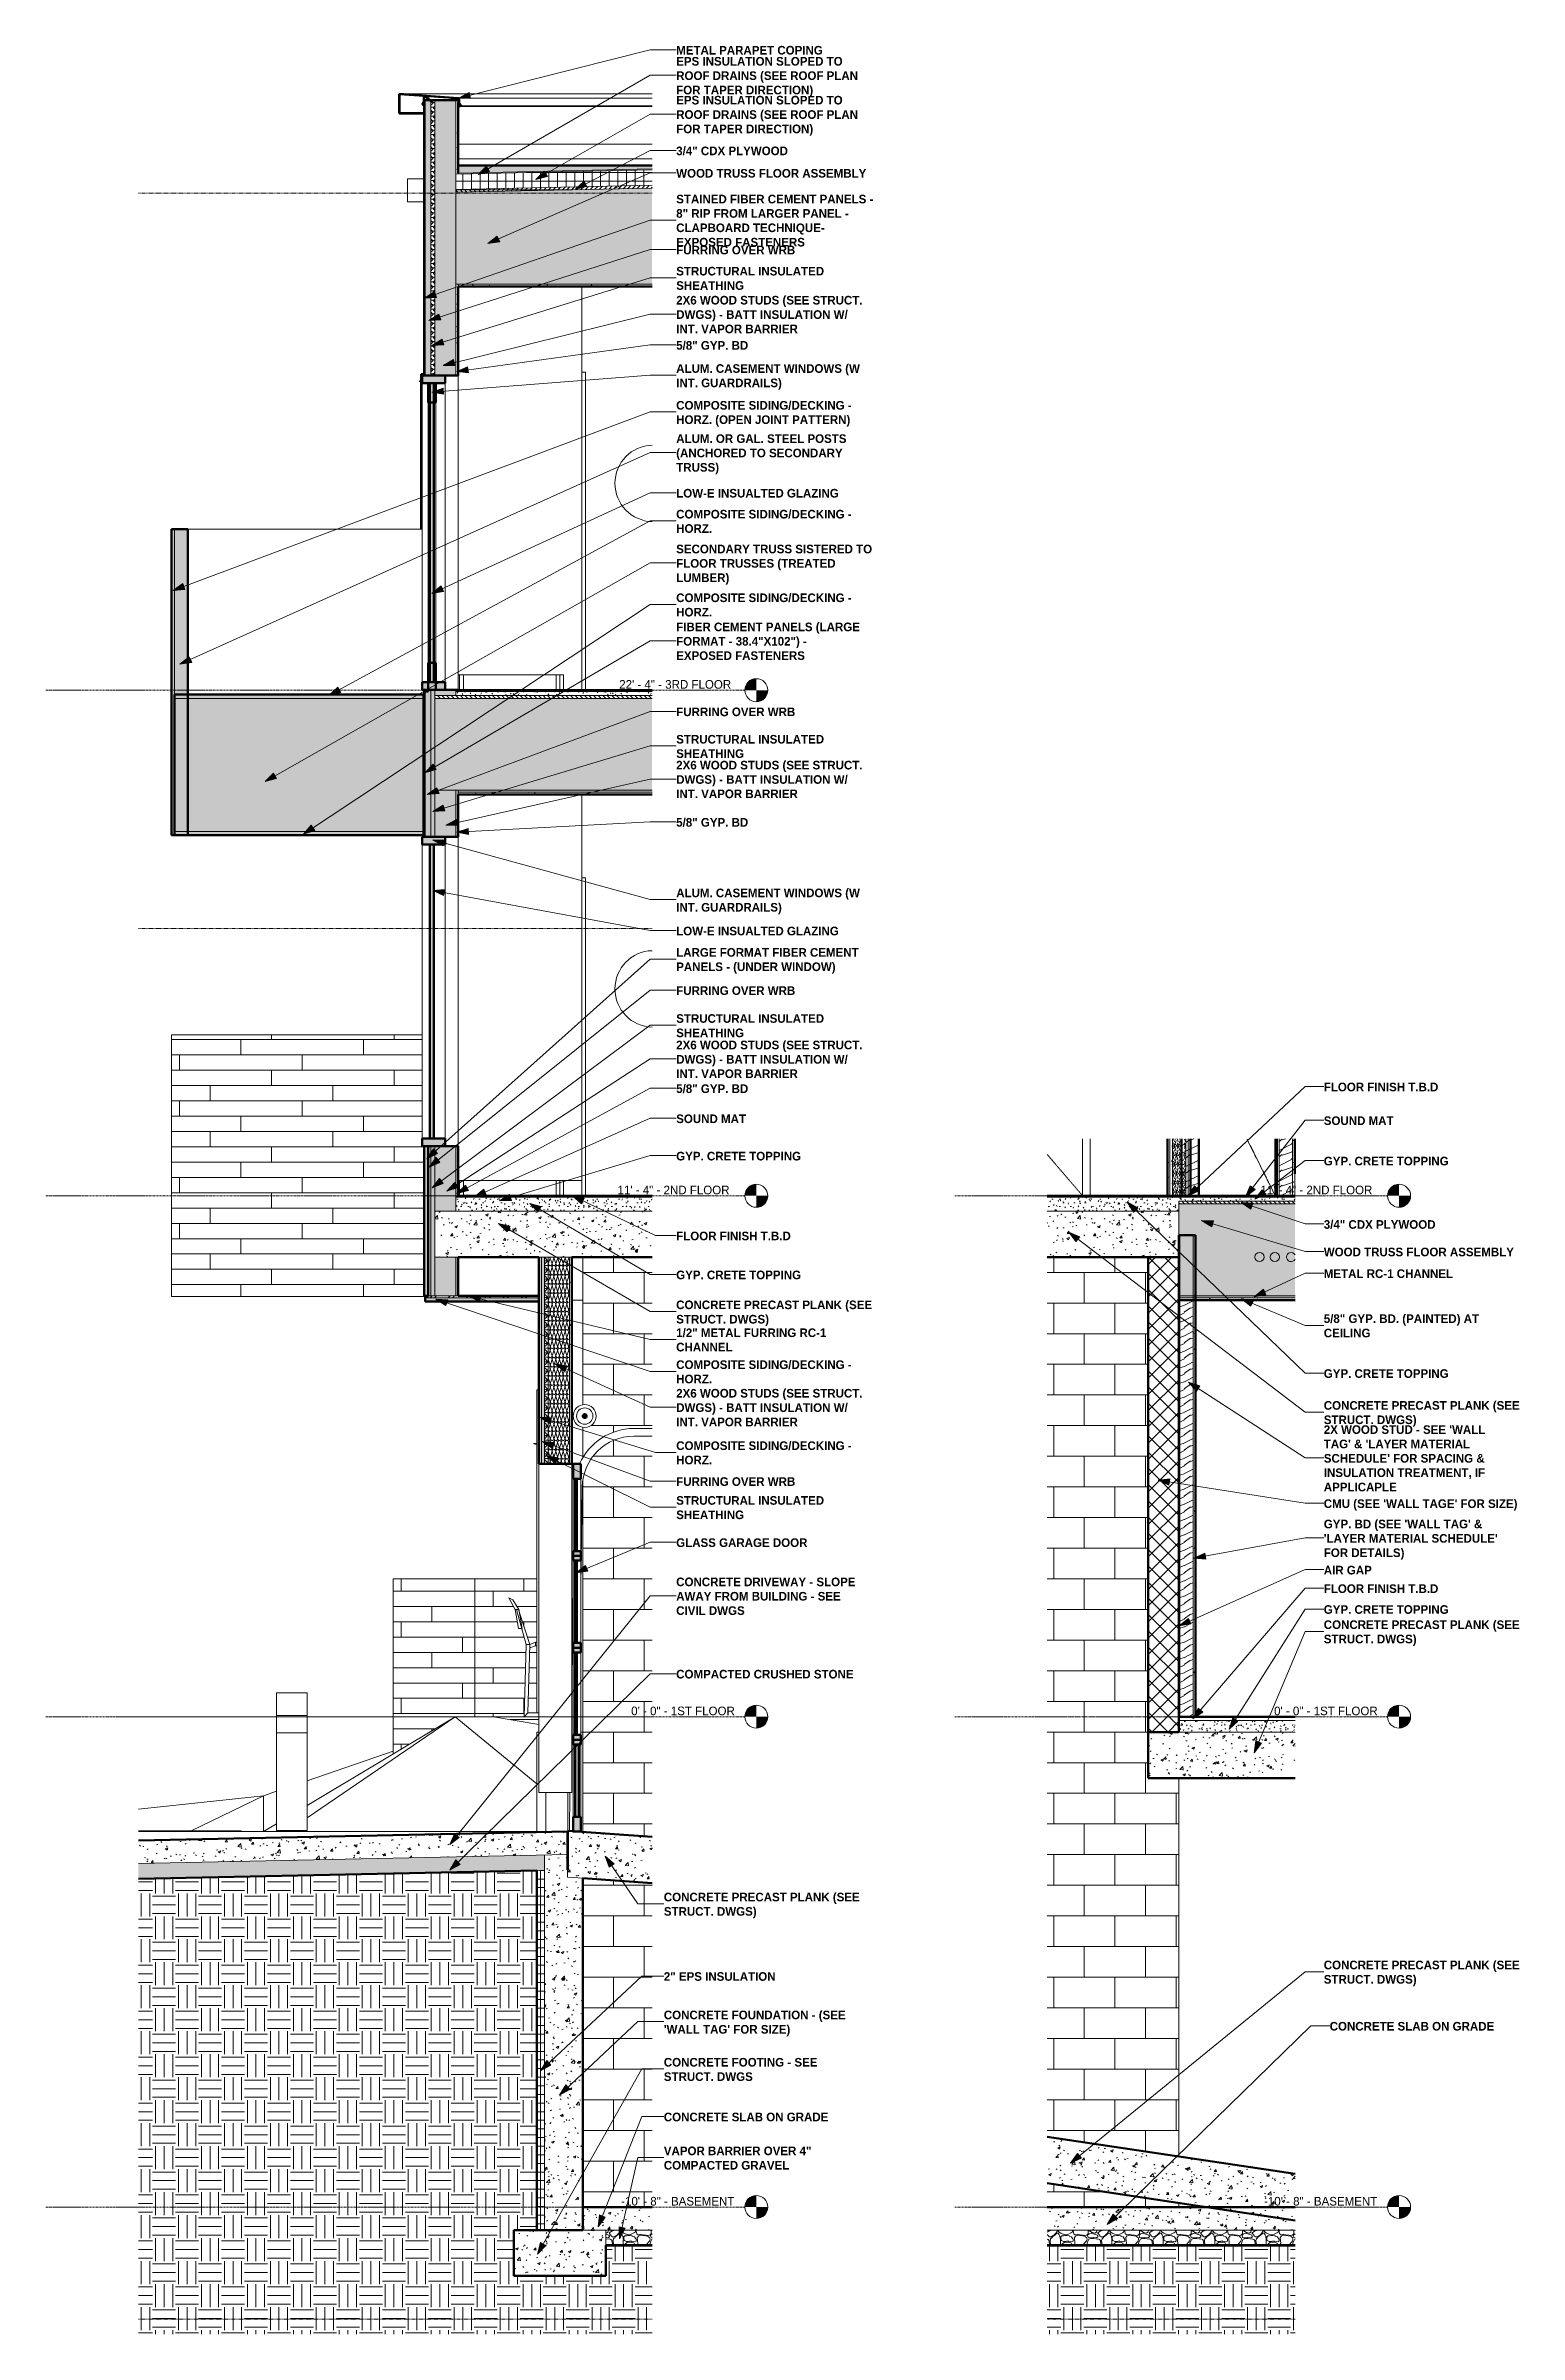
# Model space of a CAD drawing. Header units: inches. Extents: x -3960 to -3070, y -161 to 444.
# Drawn here: x -3960 to -3575, y -161 to 436 of the extents above; entities that cross this region are included whole.
import ezdxf

# ---------------------------------------------------------------- set-up
doc = ezdxf.new("R2010")
doc.units = ezdxf.units.IN
doc.header["$MEASUREMENT"] = 0
for name, pattern in [('Aligning Line 1_8_', [0.25, 0.125, -0.125]), ('Dash 1_16_', [0.125, 0.0625, -0.0625]), ('Grid Line 1_2_', [0.875, 0.5, -0.125, 0.125, -0.125])]:
    doc.linetypes.add(name, pattern=pattern)
for name, color, linetype, lineweight in [('0-1', 7, 'Continuous', 5), ('0-2', 135, 'Continuous', 9), ('0-3', 90, 'Continuous', 90), ('0-4', 90, 'Continuous', 5), ('0-5', 250, 'Continuous', 9), ('A-CLNG', 13, 'Continuous', 18), ('A-CLNG-1', 243, 'Continuous', 18), ('A-CLNG-2', 13, 'Continuous', 70), ('A-CLNG-PATT-1', 13, 'Continuous', 9), ('A-DOOR-1', 55, 'Continuous', 18), ('A-DOOR-2', 10, 'Continuous', 18), ('A-DOOR-3', 31, 'Continuous', 70), ('A-DOOR-4', 7, 'Continuous', 18), ('A-DOOR-5', 250, 'Dash 1_16_', 9), ('A-DOOR-6', 250, 'Continuous', 9), ('A-DOOR-FRAM', 31, 'Continuous', 9), ('A-DOOR-FRAM-1', 250, 'Continuous', 9), ('A-FLOR-1', 8, 'Continuous', 5), ('A-FLOR-2', 31, 'Continuous', 5), ('A-FLOR-3', 251, 'Continuous', 5), ('A-FLOR-4', 243, 'Continuous', 18), ('A-FLOR-5', 23, 'Continuous', 5), ('A-FLOR-6', 55, 'Continuous', 18), ('A-FLOR-7', 192, 'Continuous', 70), ('A-FLOR-LEVL', 51, 'Continuous', 9), ('A-FLOR-LEVL-1', 51, 'Grid Line 1_2_', 9), ('A-FLOR-MCUT', 51, 'Continuous', 18), ('A-FLOR-PATT-1', 8, 'Continuous', 9), ('A-GENM-1', 135, 'Continuous', 9), ('A-GLAZ-1', 55, 'Continuous', 18), ('A-GLAZ-2', 27, 'Continuous', 18), ('A-GLAZ-3', 10, 'Continuous', 18), ('A-GLAZ-4', 151, 'Continuous', 70), ('A-GLAZ-5', 9, 'Continuous', 18), ('A-GLAZ-CWMG-1', 135, 'Continuous', 9), ('A-ROOF', 132, 'Continuous', 18), ('A-ROOF-1', 252, 'Continuous', 18), ('A-ROOF-2', 31, 'Continuous', 5), ('A-ROOF-3', 55, 'Continuous', 18), ('A-ROOF-4', 132, 'Continuous', 70), ('A-ROOF-PATT-1', 132, 'Continuous', 9), ('A-WALL', 113, 'Continuous', 18), ('A-WALL-1', 55, 'Continuous', 18), ('A-WALL-10', 252, 'Continuous', 18), ('A-WALL-2', 254, 'Continuous', 5), ('A-WALL-3', 8, 'Continuous', 5), ('A-WALL-4', 7, 'Continuous', 18), ('A-WALL-5', 23, 'Continuous', 5), ('A-WALL-6', 243, 'Continuous', 18), ('A-WALL-7', 27, 'Continuous', 18), ('A-WALL-8', 113, 'Continuous', 70), ('A-WALL-9', 90, 'Continuous', 70), ('A-WALL-PATT-1', 135, 'Continuous', 9), ('A-WALL-PATT-2', 111, 'Continuous', 9), ('A-WALL-PATT-3', 250, 'Continuous', 9), ('A-WALL-PATT-4', 253, 'Continuous', 9), ('A-WALL-PATT-5', 45, 'Continuous', 9), ('C-TOPO', 7, 'Continuous', 9), ('C-TOPO-1', 135, 'Continuous', 9), ('C-TOPO-2', 7, 'Continuous', 70), ('E-LITE-EQPM-1', 135, 'Continuous', 9), ('G-ANNO-SYMB', 111, 'Aligning Line 1_8_', 9), ('G-ANNO-TEXT', 231, 'Continuous', 9), ('G-IMPT', 8, 'Continuous', 9), ('I-WALL-1', 90, 'Continuous', 70), ('I-WALL-2', 55, 'Continuous', 18), ('L-SITE-1', 250, 'Continuous', 9), ('M-EQPM-1', 135, 'Continuous', 9), ('P-PIPE-1', 94, 'Continuous', 9), ('P-SANR-FIXT-1', 135, 'Continuous', 9), ('S-FNDN-1', 32, 'Continuous', 70), ('S-FNDN-2', 55, 'Continuous', 18), ('S-FNDN-3', 32, 'Continuous', 9)]:
    doc.layers.add(name, color=color, linetype=linetype, lineweight=lineweight)
doc.styles.add('Century Gothic', font='ufonts.com_century-gothic.ttf', dxfattribs={"height": 2.25})
doc.styles.add('Century Gothic_B', font='GOTHICB.TTF', dxfattribs={"height": 2.25})
pattern_1 = [(0, (-3769.654, 146.633), (6, 6), [6, -6]), (0, (-3769.654, 148.883), (6, 6), [6, -6]), (0, (-3769.654, 151.133), (6, 6), [6, -6]), (90, (-3768.904, 151.883), (-6, 6), [6, -6]), (90, (-3766.654, 151.883), (-6, 6), [6, -6]), (90, (-3764.404, 151.883), (-6, 6), [6, -6])]
pattern_2 = [(0, (-3769.654, 146.633), (7.68, 1.92), [0.317, -5.443, 0.317, -5.443, -30.72]), (0, (-3769.654, 146.633), (7.68, 1.92), [-11.52, 0.317, -11.203, 0.317, -5.443, -13.44]), (0, (-3769.654, 146.633), (7.68, 1.92), [-28.8, 0.317, -3.523, 0.317, -9.283]), (120, (-3766.774, 147.593), (-5.502769, 5.691075), [0.317, -5.443, 0.317, -5.443, -30.72]), (120, (-3766.774, 147.593), (-5.502769, 5.691075), [-11.52, 0.317, -11.203, 0.317, -5.443, -13.44]), (120, (-3766.774, 147.593), (-5.502769, 5.691075), [-28.8, 0.317, -3.523, 0.317, -9.283]), (240, (-3765.814, 151.433), (-2.177231, -7.611075), [0.317, -5.443, 0.317, -5.443, -30.72]), (240, (-3765.814, 151.433), (-2.177231, -7.611075), [-11.52, 0.317, -11.203, 0.317, -5.443, -13.44]), (240, (-3765.814, 151.433), (-2.177231, -7.611075), [-28.8, 0.317, -3.523, 0.317, -9.283])]
pattern_3 = [(0, (-3769.654, 146.633), (3.84, 0.96), [0.317, -2.563, 0.317, -2.563, -15.36]), (0, (-3769.654, 146.633), (3.84, 0.96), [-5.76, 0.317, -5.443, 0.317, -2.563, -6.72]), (0, (-3769.654, 146.633), (3.84, 0.96), [-14.4, 0.317, -1.603, 0.317, -4.483]), (120, (-3768.214, 147.113), (-2.7513844, 2.8455376), [0.317, -2.563, 0.317, -2.563, -15.36]), (120, (-3768.214, 147.113), (-2.7513844, 2.8455376), [-5.76, 0.317, -5.443, 0.317, -2.563, -6.72]), (120, (-3768.214, 147.113), (-2.7513844, 2.8455376), [-14.4, 0.317, -1.603, 0.317, -4.483]), (240, (-3767.734, 149.033), (-1.0886156, -3.8055376), [0.317, -2.563, 0.317, -2.563, -15.36]), (240, (-3767.734, 149.033), (-1.0886156, -3.8055376), [-5.76, 0.317, -5.443, 0.317, -2.563, -6.72]), (240, (-3767.734, 149.033), (-1.0886156, -3.8055376), [-14.4, 0.317, -1.603, 0.317, -4.483])]
pattern_4 = [(0, (-3769.654, 146.633), (0, 1.2), []), (315, (-3769.654, 146.633), (1.199253, 0), [1.696, -1.696]), (45, (-3769.654, 146.633), (1.199253, 0), [1.696, -1.696])]
pattern_5 = [(161.57, (-3769.534, 146.753), (-0.9603837, -0.00039918), [0, -6.83, 0.758, 0]), (18.43, (-3769.774, 146.753), (-0.9603837, 0.00039918), [0, -6.83, 0.758, 0]), (108.43, (-3769.534, 146.753), (0.47951018, -2.4005264), [2.276, -5.312]), (71.57, (-3769.774, 146.753), (0.47951018, 2.4005264), [2.276, -5.312])]
pattern_6 = [(50, (-3769.654, 146.633), (6.886, -0.6021), [0.72, -7.92]), (355, (-3769.654, 146.633), (-1.33176, 7.22055), [0.576, -6.336]), (100.451, (-3769.08, 146.583), (5.55363, 6.61819), [0.612, -6.731]), (46.184, (-3769.654, 148.553), (10.24564, -1.58893), [1.08, -11.88]), (96.636, (-3768.8, 148.421), (8.97244, 9.35152), [0.918, -10.096]), (351.184, (-3769.654, 148.553), (8.9732, 9.35123), [0.864, -9.504]), (21, (-3768.694, 148.073), (5.73073, -3.865), [0.72, -7.92]), (326, (-3768.694, 148.073), (2.33581, 6.96088), [0.576, -6.336]), (71.451, (-3768.217, 147.751), (8.06588, 3.09595), [0.612, -6.731]), (37.5, (-3769.654, 146.633), (0.116866, 3.195478), [0.317, -5.942, 0.317, -6.115, -6.36]), (37.5, (-3769.654, 146.633), (0.116866, 3.195478), [-12.691, 0.317, -6.043]), (7.5, (-3769.654, 146.633), (2.52543, 3.786025), [0.317, -3.35, 0.317, -5.798, -2.424]), (7.5, (-3769.654, 146.633), (2.52543, 3.786025), [-9.782, 0.317, -2.107]), (327.5, (-3771.795, 146.633), (5.124369, -0.216176), [0.317, -2.083, 0.317, -7.171, -9.936]), (327.5, (-3771.795, 146.633), (5.124369, -0.216176), [-9.888, 0.317, -9.619]), (317.5, (-3772.755, 146.633), (5.598326, 0.96141), [0.317, -2.803, 0.317, -4.656, -7.056]), (317.5, (-3772.755, 146.633), (5.598326, 0.96141), [-8.093, 0.317, -6.739])]
pattern_7 = [(0, (-3866.724, 0.8), (0, 4), []), (90, (-3866.724, 0.8), (-8, 8), [4, -28]), (90, (-3850.724, 4.8), (-8, 8), [4, -28])]
pattern_8 = [(0, (-3769.654, 146.633), (0, 2.25), []), (90, (-3769.654, 146.633), (-2.25, 1e-16), [])]
pattern_9 = [(212.005, (-3770.46, 148.649), (-40.310627, -26.8730086), [1.268, -125.493]), (213.69, (-3769.654, 149.186), (-13.43624, -13.436764), [0.969, -47.478]), (198.435, (-3769.251, 149.321), (-26.873024, -13.43654), [0.425, -42.065]), (180, (-3768.714, 149.321), (-2e-15, -13.437), [0.537, -12.899]), (161.565, (-3768.311, 149.186), (-13.43652, 1e-05), [0.425, -42.065]), (333.435, (-3768.176, 158.861), (13.43653, 1e-05), [0.601, -29.444]), (296.565, (-3768.311, 159.129), (13.43652, -13.43654), [0.3, -29.745]), (270, (-3768.311, 159.801), (13.437, 8e-16), [0.672, -12.765]), (186.34, (-3768.176, 151.067), (-107.492657, -13.436396), [1.217, -120.457]), (296.565, (-3765.22, 159.398), (13.43652, -13.43654), [0.3, -29.745]), (303.69, (-3765.489, 159.801), (13.436764, -13.43624), [0.484, -47.962]), (229.399, (-3763.339, 153.889), (-67.18284, -80.6196216), [1.239, -122.641]), (243.435, (-3762.936, 154.695), (1e-05, -13.43653), [0.901, -29.144]), (213.69, (-3758.233, 153.217), (-13.43624, -13.436764), [0.484, -47.962]), (33.69, (-3762.264, 149.455), (13.43624, 13.436764), [0.484, -47.962]), (0, (-3762.533, 149.455), (0, 13.437), [0.269, -13.168]), (333.435, (-3762.802, 149.589), (13.43653, 1e-05), [0.3, -29.745]), (284.036, (-3762.936, 150.127), (13.436545, -40.30972), [0.554, -54.847]), (270, (-3762.936, 150.395), (13.437, 8e-16), [0.269, -13.168]), (243.435, (-3762.936, 150.664), (1e-05, -13.43653), [0.3, -29.745]), (135, (-3762.936, 150.799), (-13.43644, 9e-16), [0.19, -18.812]), (90, (-3762.936, 150.664), (-13.437, 8e-16), [0.134, -13.302]), (18.435, (-3758.099, 156.845), (26.873024, 13.43654), [0.85, -41.641]), (6.34, (-3757.293, 157.114), (107.492657, 13.436396), [1.217, -120.457]), (180, (-3757.83, 153.889), (-2e-15, -13.437), [0.806, -12.63]), (197.354, (-3755.68, 154.561), (-40.3099621, -13.4370921), [2.252, -222.987]), (198.435, (-3755.277, 154.695), (-26.873024, -13.43654), [0.425, -42.065]), (213.69, (-3754.874, 154.964), (-13.43624, -13.436764), [0.484, -47.962]), (251.565, (-3754.74, 155.367), (-1e-05, -13.43652), [0.425, -42.065]), (243.435, (-3754.605, 155.636), (1e-05, -13.43653), [0.3, -29.745]), (270, (-3754.605, 155.904), (13.437, 8e-16), [0.269, -13.168]), (293.199, (-3755.008, 156.845), (13.436385, -26.872947), [1.023, -101.307]), (315, (-3755.411, 157.248), (13.43644, 0), [0.57, -18.432]), (0, (-3756.083, 157.248), (0, 13.437), [0.672, -12.765]), (341.565, (-3759.039, 154.023), (13.43652, -1e-05), [0.425, -42.065]), (303.69, (-3759.308, 154.426), (13.436764, -13.43624), [0.484, -47.962]), (279.462, (-3759.442, 155.233), (13.43628, -67.183201), [0.817, -80.915]), (270, (-3759.442, 156.039), (13.437, 8e-16), [0.806, -12.63]), (239.036, (-3759.039, 156.711), (-13.4372, -26.873257), [0.783, -77.565]), (188.13, (-3758.099, 156.845), (-80.620097, -13.436299), [0.95, -94.061]), (116.565, (-3768.042, 156.442), (-13.43652, 13.43654), [0.3, -29.745]), (135, (-3767.773, 156.173), (-13.43644, 9e-16), [0.38, -18.622]), (168.69, (-3767.101, 156.039), (-13.436897, 0.000212), [0.685, -67.829]), (191.31, (-3766.429, 156.173), (-53.746592, -13.436568), [0.685, -67.829]), (194.036, (-3765.892, 156.308), (-40.30972, -13.436545), [0.554, -54.847]), (236.31, (-3765.623, 156.711), (-13.436194, -26.8733), [0.484, -47.962]), (236.31, (-3765.355, 157.114), (-13.436194, -26.8733), [0.484, -47.962]), (270, (-3765.355, 157.517), (13.437, 8e-16), [0.403, -13.034]), (291.801, (-3765.623, 158.189), (13.436166, -26.872997), [0.724, -71.635]), (116.565, (-3765.489, 155.367), (-13.43652, 13.43654), [0.601, -29.444]), (168.69, (-3764.817, 155.233), (-13.436897, 0.000212), [0.685, -67.829]), (194.036, (-3764.28, 155.367), (-40.30972, -13.436545), [0.554, -54.847]), (225, (-3763.877, 155.77), (9e-16, -13.43644), [0.57, -18.432]), (251.565, (-3763.742, 156.173), (-1e-05, -13.43652), [0.425, -42.065]), (296.565, (-3764.011, 156.711), (13.43652, -13.43654), [0.601, -29.444]), (315, (-3764.28, 156.979), (13.43644, 0), [0.38, -18.622]), (326.31, (-3764.683, 157.248), (26.8733, -13.436194), [0.484, -47.962]), (0, (-3764.951, 157.248), (0, 13.437), [0.269, -13.168]), (33.69, (-3765.355, 156.979), (13.43624, 13.436764), [0.484, -47.962]), (71.565, (-3765.489, 156.576), (1e-05, 13.43652), [0.425, -42.065]), (63.435, (-3765.623, 156.308), (-1e-05, 13.43653), [0.3, -29.745]), (71.565, (-3765.758, 155.904), (1e-05, 13.43652), [0.425, -42.065]), (104.036, (-3765.758, 155.367), (-13.436545, 40.30972), [0.554, -54.847]), (45, (-3766.026, 155.098), (0, 13.43644), [0.38, -18.622]), (18.435, (-3766.429, 154.964), (26.873024, 13.43654), [0.425, -42.065]), (0, (-3767.101, 154.964), (0, 13.437), [0.672, -12.765]), (14.036, (-3767.639, 154.83), (40.30972, 13.436545), [0.554, -54.847]), (341.565, (-3768.042, 154.964), (13.43652, -1e-05), [0.425, -42.065]), (270, (-3768.042, 155.367), (13.437, 8e-16), [0.403, -13.034]), (225, (-3767.639, 155.77), (9e-16, -13.43644), [0.57, -18.432]), (198.435, (-3766.833, 156.039), (-26.873024, -13.43654), [0.85, -41.641]), (180, (-3766.161, 156.039), (-2e-15, -13.437), [0.672, -12.765]), (153.435, (-3765.892, 155.904), (-13.43653, -1e-05), [0.3, -29.745]), (206.565, (-3760.786, 153.755), (-13.43654, -13.43652), [0.3, -29.745]), (146.31, (-3760.383, 153.486), (-26.8733, 13.436194), [0.484, -47.962]), (119.745, (-3759.846, 152.545), (-40.31056, 67.1832064), [1.083, -107.246]), (95.711, (-3759.711, 151.202), (-13.4375424, 120.930058), [1.35, -133.686]), (90, (-3759.711, 151.067), (-13.437, 8e-16), [0.134, -13.302]), (63.435, (-3759.846, 150.799), (-1e-05, 13.43653), [0.3, -29.745]), (26.565, (-3760.114, 150.664), (13.43654, 13.43652), [0.3, -29.745]), (0, (-3760.517, 150.664), (0, 13.437), [0.403, -13.034]), (0, (-3760.652, 150.664), (0, 13.437), [0.134, -13.302]), (0, (-3760.92, 150.664), (0, 13.437), [0.269, -13.168]), (326.31, (-3761.324, 150.933), (26.8733, -13.436194), [0.484, -47.962]), (333.435, (-3761.592, 151.067), (13.43653, 1e-05), [0.3, -29.745]), (284.036, (-3761.727, 151.605), (13.436545, -40.30972), [0.554, -54.847]), (270, (-3761.727, 151.873), (13.437, 8e-16), [0.269, -13.168]), (270, (-3761.727, 152.277), (13.437, 8e-16), [0.403, -13.034]), (258.69, (-3761.592, 152.948), (-0.000212, -13.436897), [0.685, -67.829]), (231.34, (-3761.055, 153.62), (-40.31019, -53.745816), [0.86, -85.176]), (270, (-3758.233, 153.352), (13.437, 8e-16), [0.134, -13.302]), (270, (-3758.233, 153.486), (13.437, 8e-16), [0.134, -13.302]), (326.31, (-3758.636, 153.755), (26.8733, -13.436194), [0.484, -47.962]), (333.435, (-3759.442, 154.158), (13.43653, 1e-05), [0.901, -29.144]), (0, (-3760.114, 154.158), (0, 13.437), [0.672, -12.765]), (63.435, (-3760.249, 153.889), (-1e-05, 13.43653), [0.3, -29.745]), (90, (-3760.249, 153.352), (-13.437, 8e-16), [0.537, -12.899]), (135, (-3759.846, 152.948), (-13.43644, 9e-16), [0.57, -18.432]), (161.565, (-3759.442, 152.814), (-13.43652, 1e-05), [0.425, -42.065]), (180, (-3759.039, 152.814), (-2e-15, -13.437), [0.403, -13.034]), (198.435, (-3758.636, 152.948), (-26.873024, -13.43654), [0.425, -42.065]), (351.87, (-3763.877, 160.204), (13.437009, -0.000259), [1.9, -93.111]), (14.036, (-3764.414, 160.07), (40.30972, 13.436545), [0.554, -54.847]), (53.13, (-3764.817, 159.532), (26.873672, 40.309752), [0.672, -66.511]), (95.194, (-3764.683, 158.054), (-13.4351326, 134.3664647), [1.484, -146.928]), (101.31, (-3764.548, 157.382), (-13.436568, 53.746592), [0.685, -67.829]), (143.13, (-3764.011, 156.979), (-40.309752, 26.873672), [0.672, -66.511]), (161.565, (-3763.608, 156.845), (-13.43652, 1e-05), [0.425, -42.065]), (198.435, (-3763.205, 156.979), (-26.873024, -13.43654), [0.425, -42.065]), (225, (-3762.533, 157.651), (9e-16, -13.43644), [0.95, -18.052]), (228.814, (-3761.592, 158.726), (-80.619807, -94.0561774), [1.428, -141.405]), (251.565, (-3761.458, 159.129), (-1e-05, -13.43652), [0.425, -42.065]), (270, (-3761.458, 159.264), (13.437, 8e-16), [0.134, -13.302]), (288.435, (-3761.592, 159.667), (13.43654, -26.873024), [0.425, -42.065]), (326.31, (-3761.995, 159.935), (26.8733, -13.436194), [0.484, -47.962]), (90, (-3768.176, 156.711), (-13.437, 8e-16), [0.941, -12.496]), (338.199, (-3766.295, 158.457), (40.309912, -13.43644), [0.724, -71.635]), (0, (-3767.101, 158.457), (0, 13.437), [0.806, -12.63]), (30.964, (-3767.773, 158.054), (40.310285, 26.873314), [0.783, -77.565]), (45, (-3768.176, 157.651), (0, 13.43644), [0.57, -18.432]), (90, (-3770.326, 152.411), (-13.437, 8e-16), [0.941, -12.496]), (116.565, (-3769.923, 151.605), (-13.43652, 13.43654), [0.901, -29.144]), (153.435, (-3769.117, 151.202), (-13.43653, -1e-05), [0.901, -29.144]), (180, (-3768.445, 151.202), (-2e-15, -13.437), [0.672, -12.765]), (218.66, (-3767.773, 151.739), (-13.436833, -13.436298), [0.86, -85.176]), (231.34, (-3767.236, 152.411), (-40.31019, -53.745816), [0.86, -85.176]), (213.69, (-3766.429, 152.948), (-13.43624, -13.436764), [0.969, -47.478]), (239.036, (-3766.026, 153.62), (-13.4372, -26.873257), [0.783, -77.565]), (270, (-3766.026, 153.889), (13.437, 8e-16), [0.269, -13.168]), (270, (-3766.026, 154.292), (13.437, 8e-16), [0.403, -13.034]), (315, (-3766.429, 154.695), (13.43644, 0), [0.57, -18.432]), (350.538, (-3767.236, 154.83), (13.436822, 7.6e-05), [0.817, -80.915]), (14.036, (-3768.311, 154.561), (40.30972, 13.436545), [1.108, -54.293]), (18.435, (-3769.52, 154.158), (26.873024, 13.43654), [1.275, -41.216]), (45, (-3769.923, 153.755), (0, 13.43644), [0.57, -18.432]), (45, (-3770.326, 153.352), (0, 13.43644), [0.57, -18.432]), (108.435, (-3767.37, 150.395), (-13.43654, 26.873024), [0.85, -41.641]), (126.87, (-3766.967, 149.858), (-13.436224, 13.436576), [0.672, -66.511]), (146.31, (-3766.564, 149.589), (-26.8733, 13.436194), [0.484, -47.962]), (161.565, (-3766.161, 149.455), (-13.43652, 1e-05), [0.425, -42.065]), (135, (-3765.758, 149.052), (-13.43644, 9e-16), [0.57, -18.432]), (161.565, (-3765.355, 148.917), (-13.43652, 1e-05), [0.425, -42.065]), (180, (-3764.951, 148.917), (-2e-15, -13.437), [0.403, -13.034]), (206.565, (-3764.683, 149.052), (-13.43654, -13.43652), [0.3, -29.745]), (206.565, (-3764.145, 149.321), (-13.43654, -13.43652), [0.601, -29.444]), (189.462, (-3763.339, 149.455), (-67.183201, -13.43628), [0.817, -80.915]), (243.435, (-3763.07, 149.992), (1e-05, -13.43653), [0.601, -29.444]), (270, (-3763.07, 150.127), (13.437, 8e-16), [0.134, -13.302]), (270, (-3763.07, 150.395), (13.437, 8e-16), [0.269, -13.168]), (326.31, (-3763.473, 151.202), (26.8733, -13.436194), [0.484, -47.962]), (327.995, (-3764.548, 151.873), (67.182935, -40.309468), [1.268, -125.493]), (329.036, (-3765.22, 152.277), (26.873257, -13.4372), [0.783, -77.565]), (341.565, (-3766.026, 152.545), (13.43652, -1e-05), [0.85, -41.641]), (0, (-3766.564, 152.545), (0, 13.437), [0.537, -12.899]), (33.69, (-3766.967, 152.277), (13.43624, 13.436764), [0.484, -47.962]), (53.13, (-3767.37, 151.739), (26.873672, 40.309752), [0.672, -66.511]), (63.435, (-3767.639, 151.202), (-1e-05, 13.43653), [0.601, -29.444]), (225, (-3761.458, 150.127), (9e-16, -13.43644), [0.57, -18.432]), (236.31, (-3761.189, 150.53), (-13.436194, -26.8733), [0.484, -47.962]), (270, (-3761.189, 150.664), (13.437, 8e-16), [0.134, -13.302]), (315, (-3761.458, 150.933), (13.43644, 0), [0.38, -18.622]), (333.435, (-3761.995, 151.202), (13.43653, 1e-05), [0.601, -29.444]), (18.435, (-3762.802, 150.933), (26.873024, 13.43654), [0.85, -41.641]), (75.964, (-3762.936, 150.395), (-0.0003, 13.43623), [0.554, -54.847]), (71.565, (-3768.982, 147.842), (1e-05, 13.43652), [0.425, -42.065]), (135, (-3768.714, 147.574), (-13.43644, 9e-16), [0.38, -18.622]), (146.31, (-3768.311, 147.305), (-26.8733, 13.436194), [0.484, -47.962]), (153.435, (-3767.773, 147.036), (-13.43653, -1e-05), [0.601, -29.444]), (180, (-3767.639, 147.036), (-2e-15, -13.437), [0.134, -13.302]), (161.565, (-3767.236, 146.902), (-13.43652, 1e-05), [0.425, -42.065]), (180, (-3766.698, 146.902), (-2e-15, -13.437), [0.537, -12.899]), (198.435, (-3766.295, 147.036), (-26.873024, -13.43654), [0.425, -42.065]), (210.964, (-3765.623, 147.439), (-40.310285, -26.873314), [0.783, -77.565]), (206.565, (-3765.355, 147.574), (-13.43654, -13.43652), [0.3, -29.745]), (251.565, (-3765.22, 147.977), (-1e-05, -13.43652), [0.425, -42.065]), (303.69, (-3765.489, 148.38), (13.436764, -13.43624), [0.484, -47.962]), (306.87, (-3765.892, 148.917), (13.436224, -13.436576), [0.672, -66.511]), (323.13, (-3766.429, 149.321), (40.309752, -26.873672), [0.672, -66.511]), (345.964, (-3766.967, 149.455), (13.43623, 0.0003), [0.554, -54.847]), (18.435, (-3767.37, 149.321), (26.873024, 13.43654), [0.425, -42.065]), (30.964, (-3768.042, 148.917), (40.310285, 26.873314), [0.783, -77.565]), (39.806, (-3768.848, 148.246), (13.436602, 13.436291), [1.049, -103.894]), (135, (-3764.817, 147.036), (-13.43644, 9e-16), [0.19, -18.812]), (153.435, (-3764.548, 146.902), (-13.43653, -1e-05), [0.3, -29.745]), (191.31, (-3763.877, 147.036), (-53.746592, -13.436568), [0.685, -67.829]), (165.964, (-3763.339, 146.902), (-13.43623, -0.0003), [0.554, -54.847]), (175.236, (-3761.727, 146.768), (-13.4364265, -8.2e-05), [1.618, -160.181]), (206.565, (-3761.458, 146.902), (-13.43654, -13.43652), [0.3, -29.745]), (225, (-3761.189, 147.171), (9e-16, -13.43644), [0.38, -18.622]), (270, (-3761.189, 147.842), (13.437, 8e-16), [0.672, -12.765]), (270, (-3761.189, 148.246), (13.437, 8e-16), [0.403, -13.034]), (308.66, (-3761.727, 148.917), (13.436298, -13.436833), [0.86, -85.176]), (338.199, (-3762.398, 149.186), (40.309912, -13.43644), [0.724, -71.635]), (348.69, (-3763.07, 149.321), (13.436897, -0.000212), [0.685, -67.829]), (18.435, (-3764.28, 148.917), (26.873024, 13.43654), [1.275, -41.216]), (36.87, (-3764.817, 148.514), (13.436576, 13.436224), [0.672, -66.511]), (68.199, (-3765.086, 147.842), (13.43644, 40.309912), [0.724, -71.635]), (101.31, (-3764.951, 147.171), (-13.436568, 53.746592), [0.685, -67.829]), (348.69, (-3766.161, 159.935), (13.436897, -0.000212), [0.685, -67.829]), (354.806, (-3767.639, 160.07), (13.4361385, -0.000352), [1.484, -146.928]), (0, (-3768.042, 160.07), (0, 13.437), [0.403, -13.034]), (45, (-3768.311, 159.801), (0, 13.43644), [0.38, -18.622]), (180, (-3767.236, 158.592), (-2e-15, -13.437), [0.403, -13.034]), (188.13, (-3766.295, 158.726), (-80.620097, -13.436299), [0.95, -94.061]), (172.875, (-3765.22, 158.592), (-13.436807, -0.000376), [1.083, -107.246]), (225, (-3765.086, 158.726), (9e-16, -13.43644), [0.19, -18.812]), (270, (-3765.086, 159.129), (13.437, 8e-16), [0.403, -13.034]), (161.565, (-3760.786, 159.532), (-13.43652, 1e-05), [0.425, -42.065]), (180, (-3760.249, 159.532), (-2e-15, -13.437), [0.537, -12.899]), (198.435, (-3759.846, 159.667), (-26.873024, -13.43654), [0.425, -42.065]), (170.538, (-3759.039, 159.532), (-13.436822, -7.6e-05), [0.817, -80.915]), (213.69, (-3758.636, 159.801), (-13.43624, -13.436764), [0.484, -47.962]), (270, (-3758.636, 159.935), (13.437, 8e-16), [0.134, -13.302]), (296.565, (-3758.771, 160.204), (13.43652, -13.43654), [0.3, -29.745]), (341.565, (-3759.577, 160.473), (13.43652, -1e-05), [0.85, -41.641]), (341.565, (-3760.383, 160.742), (13.43652, -1e-05), [0.85, -41.641]), (14.036, (-3760.92, 160.607), (40.30972, 13.436545), [0.554, -54.847]), (45, (-3761.324, 160.204), (0, 13.43644), [0.57, -18.432]), (104.036, (-3761.189, 159.667), (-13.436545, 40.30972), [0.554, -54.847]), (0, (-3771.67, 147.977), (0, 13.437), [0.134, -13.302]), (315, (-3771.939, 148.246), (13.43644, 0), [0.38, -18.622]), (274.764, (-3772.073, 149.858), (13.437683, -147.8026), [1.618, -160.181]), (255.964, (-3771.939, 150.395), (0.0003, -13.43623), [0.554, -54.847]), (225, (-3771.67, 150.664), (9e-16, -13.43644), [0.38, -18.622]), (198.435, (-3770.46, 151.067), (-26.873024, -13.43654), [1.275, -41.216]), (180, (-3770.326, 151.067), (-2e-15, -13.437), [0.134, -13.302]), (171.87, (-3769.386, 150.933), (-13.437009, 0.000259), [0.95, -94.061]), (146.31, (-3767.773, 150.799), (-26.8733, 13.436194), [0.484, -47.962]), (108.435, (-3767.504, 149.992), (-13.43654, 26.873024), [0.85, -41.641]), (90, (-3767.504, 149.858), (-13.437, 8e-16), [0.134, -13.302]), (71.565, (-3767.639, 149.455), (1e-05, 13.43652), [0.425, -42.065]), (26.565, (-3767.908, 149.321), (13.43654, 13.43652), [0.3, -29.745]), (18.435, (-3768.311, 149.186), (26.873024, 13.43654), [0.425, -42.065]), (126.87, (-3761.055, 148.246), (-13.436224, 13.436576), [0.672, -66.511]), (123.69, (-3760.786, 147.842), (-13.436764, 13.43624), [0.484, -47.962]), (149.036, (-3760.114, 147.439), (-26.873257, 13.4372), [0.783, -77.565]), (168.69, (-3759.442, 147.305), (-13.436897, 0.000212), [0.685, -67.829]), (213.69, (-3759.039, 147.574), (-13.43624, -13.436764), [0.484, -47.962]), (251.565, (-3758.905, 147.977), (-1e-05, -13.43652), [0.425, -42.065]), (270, (-3758.905, 148.111), (13.437, 8e-16), [0.134, -13.302]), (279.462, (-3759.039, 148.917), (13.43628, -67.183201), [0.817, -80.915]), (243.435, (-3758.905, 149.186), (1e-05, -13.43653), [0.3, -29.745]), (270, (-3758.905, 149.321), (13.437, 8e-16), [0.134, -13.302]), (296.565, (-3759.308, 150.127), (13.43652, -13.43654), [0.901, -29.144]), (329.036, (-3759.98, 150.53), (26.873257, -13.4372), [0.783, -77.565]), (8.13, (-3760.92, 150.395), (80.620097, 13.436299), [0.95, -94.061]), (45, (-3761.458, 149.858), (0, 13.43644), [0.76, -18.242]), (45, (-3761.727, 149.589), (0, 13.43644), [0.38, -18.622]), (90, (-3761.727, 149.186), (-13.437, 8e-16), [0.403, -13.034]), (123.69, (-3761.458, 148.783), (-13.436764, 13.43624), [0.484, -47.962]), (101.31, (-3759.442, 151.202), (-13.436568, 53.746592), [0.685, -67.829]), (108.435, (-3759.308, 150.799), (-13.43654, 26.873024), [0.425, -42.065]), (135, (-3759.174, 150.664), (-13.43644, 9e-16), [0.19, -18.812]), (180, (-3758.771, 150.664), (-2e-15, -13.437), [0.403, -13.034]), (213.69, (-3758.368, 150.933), (-13.43624, -13.436764), [0.484, -47.962]), (187.125, (-3757.293, 151.067), (-94.056659, -13.437028), [1.083, -107.246]), (236.31, (-3757.024, 151.47), (-13.436194, -26.8733), [0.484, -47.962]), (270, (-3757.024, 151.605), (13.437, 8e-16), [0.134, -13.302]), (288.435, (-3757.158, 152.008), (13.43654, -26.873024), [0.425, -42.065]), (285.945, (-3757.427, 152.948), (13.436607, -40.309649), [0.978, -96.842]), (315, (-3757.696, 153.217), (13.43644, 0), [0.38, -18.622]), (18.435, (-3758.099, 153.083), (26.873024, 13.43654), [0.425, -42.065]), (29.745, (-3759.039, 152.545), (67.1832064, 40.31056), [1.083, -107.246]), (18.435, (-3759.442, 152.411), (26.873024, 13.43654), [0.425, -42.065]), (75.964, (-3759.577, 151.873), (-0.0003, 13.43623), [0.554, -54.847]), (180, (-3763.473, 155.367), (-2e-15, -13.437), [0.403, -13.034]), (180, (-3763.205, 155.367), (-2e-15, -13.437), [0.269, -13.168]), (135, (-3762.936, 155.098), (-13.43644, 9e-16), [0.38, -18.622]), (90, (-3762.936, 154.695), (-13.437, 8e-16), [0.403, -13.034]), (26.565, (-3764.951, 152.545), (13.43654, 13.43652), [0.901, -29.144]), (341.565, (-3765.355, 152.68), (13.43652, -1e-05), [0.425, -42.065]), (300.964, (-3765.758, 153.352), (26.873314, -40.310285), [0.783, -77.565]), (71.565, (-3763.205, 153.755), (1e-05, 13.43652), [0.425, -42.065]), (90, (-3763.205, 153.083), (-13.437, 8e-16), [0.672, -12.765]), (123.69, (-3762.936, 152.68), (-13.436764, 13.43624), [0.484, -47.962]), (153.435, (-3762.398, 152.411), (-13.43653, -1e-05), [0.601, -29.444]), (198.435, (-3761.995, 152.545), (-26.873024, -13.43654), [0.425, -42.065]), (243.435, (-3761.861, 152.814), (1e-05, -13.43653), [0.3, -29.745]), (255.964, (-3761.727, 153.352), (0.0003, -13.43623), [0.554, -54.847]), (251.565, (-3761.592, 153.755), (-1e-05, -13.43652), [0.425, -42.065]), (291.801, (-3761.861, 154.426), (13.436166, -26.872997), [0.724, -71.635]), (323.13, (-3762.398, 154.83), (40.309752, -26.873672), [0.672, -66.511]), (18.435, (-3762.802, 154.695), (26.873024, 13.43654), [0.425, -42.065]), (63.435, (-3763.07, 154.158), (-1e-05, 13.43653), [0.601, -29.444]), (135, (-3764.145, 151.739), (-13.43644, 9e-16), [0.57, -18.432]), (149.036, (-3763.473, 151.336), (-26.873257, 13.4372), [0.783, -77.565]), (146.31, (-3763.07, 151.067), (-26.8733, 13.436194), [0.484, -47.962]), (180, (-3762.802, 151.067), (-2e-15, -13.437), [0.269, -13.168]), (210.964, (-3762.13, 151.47), (-40.310285, -26.873314), [0.783, -77.565]), (243.435, (-3761.995, 151.739), (1e-05, -13.43653), [0.3, -29.745]), (303.69, (-3762.264, 152.142), (13.436764, -13.43624), [0.484, -47.962]), (321.34, (-3762.936, 152.68), (53.745816, -40.31019), [0.86, -85.176]), (345.964, (-3763.473, 152.814), (13.43623, 0.0003), [0.554, -54.847]), (11.31, (-3764.145, 152.68), (53.746592, 13.436568), [0.685, -67.829]), (26.565, (-3764.414, 152.545), (13.43654, 13.43652), [0.3, -29.745]), (71.565, (-3764.548, 152.142), (1e-05, 13.43652), [0.425, -42.065]), (15.945, (-3764.817, 155.098), (40.309649, 13.436607), [0.978, -96.842]), (29.745, (-3765.758, 154.561), (67.1832064, 40.31056), [1.083, -107.246]), (63.435, (-3765.892, 154.292), (-1e-05, 13.43653), [0.3, -29.745]), (90, (-3765.892, 153.889), (-13.437, 8e-16), [0.403, -13.034]), (104.036, (-3765.758, 153.352), (-13.436545, 40.30972), [0.554, -54.847]), (120.964, (-3765.355, 152.68), (-26.873314, 40.310285), [0.783, -77.565]), (153.435, (-3757.83, 159.801), (-13.43653, -1e-05), [0.3, -29.745]), (180, (-3757.561, 159.801), (-2e-15, -13.437), [0.269, -13.168]), (209.745, (-3756.621, 160.339), (-67.1832064, -40.31056), [1.083, -107.246]), (225, (-3756.083, 160.876), (9e-16, -13.43644), [0.76, -18.242]), (239.036, (-3755.68, 161.548), (-13.4372, -26.873257), [0.783, -77.565]), (239.036, (-3755.277, 162.22), (-13.4372, -26.873257), [0.783, -77.565]), (270, (-3755.277, 162.354), (13.437, 8e-16), [0.134, -13.302]), (333.435, (-3755.546, 162.488), (13.43653, 1e-05), [0.3, -29.745]), (0, (-3755.949, 162.488), (0, 13.437), [0.403, -13.034]), (45, (-3756.352, 162.085), (0, 13.43644), [0.57, -18.432]), (26.565, (-3757.964, 161.279), (13.43654, 13.43652), [1.803, -28.243]), (30.964, (-3758.636, 160.876), (40.310285, 26.873314), [0.783, -77.565]), (90, (-3758.636, 160.607), (-13.437, 8e-16), [0.269, -13.168]), (128.66, (-3758.099, 159.935), (-13.436298, 13.436833), [0.86, -85.176]), (255.964, (-3759.577, 155.501), (0.0003, -13.43623), [0.554, -54.847]), (281.31, (-3759.711, 156.173), (13.436568, -53.746592), [0.685, -67.829]), (309.806, (-3760.383, 156.979), (13.436291, -13.436602), [1.049, -103.894]), (329.036, (-3761.055, 157.382), (26.873257, -13.4372), [0.783, -77.565]), (345.964, (-3761.592, 157.517), (13.43623, 0.0003), [0.554, -54.847]), (0, (-3762.13, 157.517), (0, 13.437), [0.537, -12.899]), (26.565, (-3762.667, 157.248), (13.43654, 13.43652), [0.601, -29.444]), (45, (-3763.07, 156.845), (0, 13.43644), [0.57, -18.432]), (53.13, (-3763.473, 156.308), (26.873672, 40.309752), [0.672, -66.511]), (90, (-3763.473, 155.904), (-13.437, 8e-16), [0.403, -13.034]), (135, (-3763.07, 155.501), (-13.43644, 9e-16), [0.57, -18.432]), (144.462, (-3762.13, 154.83), (-40.309531, 26.8733096), [1.156, -114.43]), (135, (-3761.458, 154.158), (-13.43644, 9e-16), [0.95, -18.052]), (153.435, (-3760.92, 153.889), (-13.43653, -1e-05), [0.601, -29.444]), (206.565, (-3760.383, 154.158), (-13.43654, -13.43652), [0.601, -29.444]), (230.194, (-3759.711, 154.964), (-53.747184, -67.182341), [1.049, -103.894]), (66.801, (-3761.458, 158.189), (26.874049, 67.182876), [1.023, -101.307]), (90, (-3761.458, 157.786), (-13.437, 8e-16), [0.403, -13.034]), (153.435, (-3761.189, 157.651), (-13.43653, -1e-05), [0.3, -29.745]), (153.435, (-3760.652, 157.382), (-13.43653, -1e-05), [0.601, -29.444]), (149.036, (-3759.98, 156.979), (-26.873257, 13.4372), [0.783, -77.565]), (180, (-3759.308, 156.979), (-2e-15, -13.437), [0.672, -12.765]), (180, (-3758.502, 156.979), (-2e-15, -13.437), [0.806, -12.63]), (213.69, (-3758.099, 157.248), (-13.43624, -13.436764), [0.484, -47.962]), (243.435, (-3757.83, 157.786), (1e-05, -13.43653), [0.601, -29.444]), (277.125, (-3757.964, 158.861), (13.437028, -94.056659), [1.083, -107.246]), (315, (-3758.233, 159.129), (13.43644, 0), [0.38, -18.622]), (341.565, (-3758.636, 159.264), (13.43652, -1e-05), [0.425, -42.065]), (352.875, (-3759.711, 159.398), (13.436807, 0.000376), [1.083, -107.246]), (0, (-3760.383, 159.398), (0, 13.437), [0.672, -12.765]), (21.801, (-3761.055, 159.129), (26.872997, 13.436166), [0.724, -71.635]), (90, (-3755.008, 158.457), (-13.437, 8e-16), [0.537, -12.899]), (90, (-3755.008, 157.92), (-13.437, 8e-16), [0.537, -12.899]), (56.31, (-3755.277, 157.517), (13.436194, 26.8733), [0.484, -47.962]), (18.435, (-3755.68, 157.382), (26.873024, 13.43654), [0.425, -42.065]), (0, (-3757.024, 157.382), (0, 13.437), [1.344, -12.093]), (341.565, (-3757.427, 157.517), (13.43652, -1e-05), [0.425, -42.065]), (296.565, (-3757.561, 157.786), (13.43652, -13.43654), [0.3, -29.745]), (278.13, (-3757.696, 158.726), (13.436299, -80.620097), [0.95, -94.061]), (270, (-3757.696, 158.861), (13.437, 8e-16), [0.134, -13.302]), (251.565, (-3757.561, 159.264), (-1e-05, -13.43652), [0.425, -42.065]), (225, (-3757.158, 159.667), (9e-16, -13.43644), [0.57, -18.432]), (218.66, (-3756.486, 160.204), (-13.436833, -13.436298), [0.86, -85.176]), (225, (-3756.083, 160.607), (9e-16, -13.43644), [0.57, -18.432]), (206.565, (-3755.815, 160.742), (-13.43654, -13.43652), [0.3, -29.745]), (180, (-3755.546, 160.742), (-2e-15, -13.437), [0.269, -13.168]), (123.69, (-3755.277, 160.339), (-13.436764, 13.43624), [0.484, -47.962]), (108.435, (-3755.143, 159.935), (-13.43654, 26.873024), [0.425, -42.065]), (98.13, (-3755.008, 158.995), (-13.436299, 80.620097), [0.95, -94.061])]
pattern_10 = [(0, (-3142.496, 146.633), (7.68, 1.92), [0.317, -5.443, 0.317, -5.443, -30.72]), (0, (-3142.496, 146.633), (7.68, 1.92), [-11.52, 0.317, -11.203, 0.317, -5.443, -13.44]), (0, (-3142.496, 146.633), (7.68, 1.92), [-28.8, 0.317, -3.523, 0.317, -9.283]), (120, (-3139.616, 147.593), (-5.502769, 5.691075), [0.317, -5.443, 0.317, -5.443, -30.72]), (120, (-3139.616, 147.593), (-5.502769, 5.691075), [-11.52, 0.317, -11.203, 0.317, -5.443, -13.44]), (120, (-3139.616, 147.593), (-5.502769, 5.691075), [-28.8, 0.317, -3.523, 0.317, -9.283]), (240, (-3138.656, 151.433), (-2.177231, -7.611075), [0.317, -5.443, 0.317, -5.443, -30.72]), (240, (-3138.656, 151.433), (-2.177231, -7.611075), [-11.52, 0.317, -11.203, 0.317, -5.443, -13.44]), (240, (-3138.656, 151.433), (-2.177231, -7.611075), [-28.8, 0.317, -3.523, 0.317, -9.283])]
pattern_11 = [(216.87, (-3140.897, 150.632), (11.9951857, 7.9964214), [1.999, -17.993]), (206.565, (-3138.498, 149.432), (-3.998093, -3.998086), [4.47, -4.47]), (198.435, (-3138.498, 147.433), (-7.99708, -3.998075), [2.529, -10.115])]
pattern_12 = [(0, (-3601.7938, 146.633), (3.84, 0.96), [0.317, -2.563, 0.317, -2.563, -15.36]), (0, (-3601.7938, 146.633), (3.84, 0.96), [-5.76, 0.317, -5.443, 0.317, -2.563, -6.72]), (0, (-3601.7938, 146.633), (3.84, 0.96), [-14.4, 0.317, -1.603, 0.317, -4.483]), (120, (-3600.3538, 147.113), (-2.7513844, 2.8455376), [0.317, -2.563, 0.317, -2.563, -15.36]), (120, (-3600.3538, 147.113), (-2.7513844, 2.8455376), [-5.76, 0.317, -5.443, 0.317, -2.563, -6.72]), (120, (-3600.3538, 147.113), (-2.7513844, 2.8455376), [-14.4, 0.317, -1.603, 0.317, -4.483]), (240, (-3599.8738, 149.033), (-1.0886156, -3.8055376), [0.317, -2.563, 0.317, -2.563, -15.36]), (240, (-3599.8738, 149.033), (-1.0886156, -3.8055376), [-5.76, 0.317, -5.443, 0.317, -2.563, -6.72]), (240, (-3599.8738, 149.033), (-1.0886156, -3.8055376), [-14.4, 0.317, -1.603, 0.317, -4.483])]
pattern_13 = [(50, (-3601.794, 146.633), (6.886, -0.6021), [0.72, -7.92]), (355, (-3601.794, 146.633), (-1.33176, 7.22055), [0.576, -6.336]), (100.451, (-3601.22, 146.583), (5.55363, 6.61819), [0.612, -6.731]), (46.184, (-3601.794, 148.553), (10.24564, -1.58893), [1.08, -11.88]), (96.636, (-3600.94, 148.421), (8.97244, 9.35152), [0.918, -10.096]), (351.184, (-3601.794, 148.553), (8.9732, 9.35123), [0.864, -9.504]), (21, (-3600.834, 148.073), (5.73073, -3.865), [0.72, -7.92]), (326, (-3600.834, 148.073), (2.33581, 6.96088), [0.576, -6.336]), (71.451, (-3600.357, 147.751), (8.06588, 3.09595), [0.612, -6.731]), (37.5, (-3601.7938, 146.633), (0.116866, 3.195478), [0.317, -5.942, 0.317, -6.115, -6.36]), (37.5, (-3601.7938, 146.633), (0.116866, 3.195478), [-12.691, 0.317, -6.043]), (7.5, (-3601.794, 146.633), (2.52543, 3.786025), [0.317, -3.35, 0.317, -5.798, -2.424]), (7.5, (-3601.794, 146.633), (2.52543, 3.786025), [-9.782, 0.317, -2.107]), (327.5, (-3603.9348, 146.633), (5.124369, -0.216176), [0.317, -2.083, 0.317, -7.171, -9.936]), (327.5, (-3603.9348, 146.633), (5.124369, -0.216176), [-9.888, 0.317, -9.619]), (317.5, (-3604.895, 146.633), (5.598326, 0.96141), [0.317, -2.803, 0.317, -4.656, -7.056]), (317.5, (-3604.895, 146.633), (5.598326, 0.96141), [-8.093, 0.317, -6.739])]

msp = doc.modelspace()

# ---------------------------------------------------------------- texts
at = {"layer": 'A-FLOR-LEVL', "char_height": 2.25, "attachment_point": 1, "style": 'Century Gothic'}
for s, insert, width in [('22\' - 4" - 3RD FLOOR', (-3809.81, 270.64), 36.2842), ('11\' - 4" - 2ND FLOOR', (-3810.24, 138.64), 36.8145), ('11\' - 4" - 2ND FLOOR', (-3642.38, 138.64), 36.8145), ('0\' - 0" - 1ST FLOOR', (-3806.68, 2.64), 32.4967), ('0\' - 0" - 1ST FLOOR', (-3638.82, 2.64), 32.4967), ('-10\' - 8" - BASEMENT', (-3809.3, -125.36), 35.6782), ('-10\' - 8" - BASEMENT', (-3641.44, -125.36), 35.6782)]:
    msp.add_mtext(s, dxfattribs=dict(at, insert=insert, width=width))
at = {"layer": 'G-ANNO-TEXT', "char_height": 2.25, "attachment_point": 1, "style": 'Century Gothic_B'}
for s, insert, width in [('METAL PARAPET COPING', (-3794.93, 436.2), 45.5257), ('EPS INSULATION SLOPED TO', (-3794.93, 433.31), 50.0707), ('ROOF DRAINS (SEE ROOF PLAN', (-3794.93, 429.56), 56.5095), ('FOR TAPER DIRECTION)', (-3794.93, 425.81), 41.814), ('EPS INSULATION SLOPED TO', (-3794.93, 423.16), 50.0707), ('ROOF DRAINS (SEE ROOF PLAN', (-3794.93, 419.41), 56.5095), ('FOR TAPER DIRECTION)', (-3794.93, 415.66), 41.814), ('3/4" CDX PLYWOOD', (-3794.93, 409.92), 37.0417), ('WOOD TRUSS FLOOR ASSEMBLY', (-3794.93, 404.07), 57.4942), ('STAINED FIBER CEMENT PANELS -', (-3794.93, 397.34), 59.3122), ('8" RIP FROM LARGER PANEL -', (-3794.93, 393.59), 52.8735), ('CLAPBOARD TECHNIQUE-', (-3794.93, 389.84), 46.8892), ('EXPOSED FASTENERS', (-3794.93, 386.09), 37.6477), ('FURRING OVER WRB', (-3794.93, 384.04), 36.5115), ('STRUCTURAL INSULATED', (-3794.93, 378.52), 42.7987), ('SHEATHING', (-3794.93, 374.77), 21.0585), ('2X6 WOOD STUDS (SEE STRUCT.', (-3794.93, 370.94), 56.5852), ('DWGS) - BATT INSULATION W/', (-3794.93, 367.19), 54.1612), ('5/8" GYP. BD', (-3794.93, 359.14), 23.5582), ('INT. VAPOR BARRIER', (-3794.93, 363.44), 37.1175), ('ALUM. CASEMENT WINDOWS (W', (-3794.93, 353.1), 58.6305), ('INT. GUARDRAILS)', (-3794.93, 349.35), 32.6482), ('COMPOSITE SIDING/DECKING -', (-3794.93, 343.5), 57.873), ('ALUM. OR GAL. STEEL POSTS', (-3794.93, 334.8), 50.7525), ('HORZ. (OPEN JOINT PATTERN)', (-3794.93, 339.75), 53.7067), ('(ANCHORED TO SECONDARY', (-3794.93, 331.05), 53.7067), ('TRUSS)', (-3794.93, 327.3), 11.8927), ('LOW-E INSUALTED GLAZING', (-3794.93, 320.55), 50.5252), ('COMPOSITE SIDING/DECKING -', (-3794.93, 315.08), 57.873), ('HORZ.', (-3794.93, 311.33), 11.211), ('SECONDARY TRUSS SISTERED TO', (-3794.93, 305.98), 57.873), ('FLOOR TRUSSES (TREATED', (-3794.93, 302.23), 45.5257), ('COMPOSITE SIDING/DECKING -', (-3794.93, 293.25), 57.873), ('LUMBER)', (-3794.93, 298.48), 15.6802), ('HORZ.', (-3794.93, 289.5), 11.211), ('FIBER CEMENT PANELS (LARGE', (-3794.93, 285.65), 54.9945), ('FORMAT - 38.4"X102") -', (-3794.93, 281.9), 42.723), ('EXPOSED FASTENERS', (-3794.93, 278.15), 37.6477), ('FURRING OVER WRB', (-3794.93, 263.47), 36.5115), ('STRUCTURAL INSULATED', (-3794.93, 256.32), 42.7987), ('SHEATHING', (-3794.93, 252.57), 21.0585), ('2X6 WOOD STUDS (SEE STRUCT.', (-3794.93, 249.56), 56.5852), ('DWGS) - BATT INSULATION W/', (-3794.93, 245.81), 54.1612), ('INT. VAPOR BARRIER', (-3794.93, 242.06), 37.1175), ('5/8" GYP. BD', (-3794.93, 234.62), 23.5582), ('ALUM. CASEMENT WINDOWS (W', (-3794.93, 216.2), 58.6305), ('INT. GUARDRAILS)', (-3794.93, 212.45), 32.6482), ('LOW-E INSUALTED GLAZING', (-3794.93, 206.25), 50.5252), ('LARGE FORMAT FIBER CEMENT', (-3794.93, 200.67), 55.146), ('PANELS - (UNDER WINDOW)', (-3794.93, 196.92), 50.6767), ('FURRING OVER WRB', (-3794.93, 190.69), 36.5115), ('STRUCTURAL INSULATED', (-3794.93, 183.41), 42.7987), ('SHEATHING', (-3794.93, 179.66), 21.0585), ('2X6 WOOD STUDS (SEE STRUCT.', (-3794.93, 176.5), 56.5852), ('DWGS) - BATT INSULATION W/', (-3794.93, 172.75), 54.1612), ('INT. VAPOR BARRIER', (-3794.93, 169), 37.1175), ('5/8" GYP. BD', (-3794.93, 165.09), 23.5582), ('FLOOR FINISH T.B.D', (-3625.84, 165.53), 34.6177), ('SOUND MAT', (-3794.93, 157.23), 22.422), ('SOUND MAT', (-3625.84, 156.73), 22.422), ('GYP. CRETE TOPPING', (-3794.93, 147.48), 38.481), ('GYP. CRETE TOPPING', (-3625.84, 146.19), 38.481), ('FLOOR FINISH T.B.D', (-3794.93, 126.64), 34.6177), ('3/4" CDX PLYWOOD', (-3625.84, 129.64), 37.0417), ('WOOD TRUSS FLOOR ASSEMBLY', (-3625.84, 122.46), 57.4942), ('GYP. CRETE TOPPING', (-3794.93, 116.47), 38.481), ('METAL RC-1 CHANNEL', (-3625.84, 116.8), 40.905), ('CONCRETE PRECAST PLANK (SEE', (-3794.93, 108.66), 59.0092), ('STRUCT. DWGS)', (-3794.93, 104.91), 28.1032), ('5/8" GYP. BD. (PAINTED) AT', (-3625.84, 105.05), 49.4647), ('CHANNEL', (-3794.93, 97.62), 18.0285), ('1/2" METAL FURRING RC-1', (-3794.93, 101.37), 47.4952), ('CEILING', (-3625.84, 101.3), 14.9985), ('COMPOSITE SIDING/DECKING -', (-3794.93, 93.04), 57.873), ('GYP. CRETE TOPPING', (-3625.84, 90.72), 38.481), ('2X6 WOOD STUDS (SEE STRUCT.', (-3794.93, 85.58), 56.5852), ('HORZ.', (-3794.93, 89.29), 11.211), ('DWGS) - BATT INSULATION W/', (-3794.93, 81.83), 54.1612), ('INT. VAPOR BARRIER', (-3794.93, 78.08), 37.1175), ('STRUCT. DWGS)', (-3625.84, 78.65), 28.1032), ('CONCRETE PRECAST PLANK (SEE', (-3625.84, 82.4), 59.0092), ('COMPOSITE SIDING/DECKING -', (-3794.93, 71.89), 57.873), ("TAG' & 'LAYER MATERIAL", (-3625.84, 72.34), 44.3895), ("2X WOOD STUD - SEE 'WALL", (-3625.84, 76.09), 49.995), ('HORZ.', (-3794.93, 68.14), 11.211), ("SCHEDULE' FOR SPACING &", (-3625.84, 68.59), 50.0707), ('FURRING OVER WRB', (-3794.93, 62.52), 36.5115), ('APPLICAPLE', (-3625.84, 61.09), 21.816), ('INSULATION TREATMENT, IF', (-3625.84, 64.84), 48.2527), ('STRUCTURAL INSULATED', (-3794.93, 57.59), 42.7987), ('SHEATHING', (-3794.93, 53.84), 21.0585), ("CMU (SEE 'WALL TAGE' FOR SIZE)", (-3625.84, 56.75), 58.9335), ("GYP. BD (SEE 'WALL TAG' &", (-3625.84, 51.44), 48.5557), ('GLASS GARAGE DOOR', (-3794.93, 46.57), 42.117), ("'LAYER MATERIAL SCHEDULE'", (-3625.84, 47.69), 51.6615), ('FOR DETAILS)', (-3625.84, 43.94), 23.8612), ('CONCRETE DRIVEWAY - SLOPE', (-3794.93, 36.33), 55.752), ('AIR GAP', (-3625.84, 39.4), 15.6045), ('AWAY FROM BUILDING - SEE', (-3794.93, 32.58), 51.8887), ('FLOOR FINISH T.B.D', (-3625.84, 34.56), 34.6177), ('CIVIL DWGS', (-3794.93, 28.83), 22.119), ('GYP. CRETE TOPPING', (-3625.84, 29.12), 38.481), ('CONCRETE PRECAST PLANK (SEE', (-3625.84, 25.16), 59.0092), ('STRUCT. DWGS)', (-3625.84, 21.41), 28.1032), ('COMPACTED CRUSHED STONE', (-3794.93, 12.24), 55.449), ('CONCRETE PRECAST PLANK (SEE', (-3798.16, -45.95), 59.0092), ('STRUCT. DWGS)', (-3798.16, -49.7), 28.1032), ('CONCRETE PRECAST PLANK (SEE', (-3625.84, -63.68), 59.0092), ('2" EPS INSULATION', (-3798.16, -66.69), 33.7845), ('STRUCT. DWGS)', (-3625.84, -67.43), 28.1032), ('CONCRETE FOUNDATION - (SEE', (-3798.16, -76.73), 57.3427), ("'WALL TAG' FOR SIZE)", (-3798.16, -80.48), 38.178), ('CONCRETE SLAB ON GRADE', (-3624.3, -79.68), 51.51), ('CONCRETE FOOTING - SEE', (-3798.16, -89.08), 48.177), ('STRUCT. DWGS', (-3798.16, -92.83), 26.664), ('CONCRETE SLAB ON GRADE', (-3798.16, -103.37), 51.51), ('VAPOR BARRIER OVER 4"', (-3798.16, -112.22), 45.45), ('COMPACTED GRAVEL', (-3798.16, -115.97), 40.1475)]:
    msp.add_mtext(s, dxfattribs=dict(at, insert=insert, width=width))

# ---------------------------------------------------------------- blocks, each defined once
blk = doc.blocks.new('Single-Flush - 30_ x 80_-1421383-WALL SECTION - NORTH_SOUTH _ PARKING RAMP - LOOKING WEST - Callout 1')
at = {"layer": 'A-DOOR-FRAM-1'}
for p, q in [((-3819.6, 219), (-3818.6, 219)), ((-3818.6, 219), (-3818.6, 136)), ((-3825.35, 136), (-3825.35, 140)), ((-3824.35, 136), (-3824.35, 140)), ((-3824.35, 140), (-3824.35, 136)), ((-3819.6, 140), (-3819.6, 136)), ((-3819.6, 136), (-3819.6, 140))]:
    blk.add_line(p, q, dxfattribs=at)
blk = doc.blocks.new('HVAC_SPVU_AlliedAir_MGE4 - HVAC_SPVU_AlliedAir_MGE4-1724639-WALL SECTION - NORTH_SOUTH _ PARKING RAMP - LOOKING WEST - Callout 1')
at = {"layer": 'M-EQPM-1'}
for p, q in [((-3851.5, 136), (-3851.5, 140)), ((-3850.5, 140), (-3850.5, 136)), ((-3850.5, 136), (-3850.5, 140)), ((-3826.25, 140), (-3826.25, 136))]:
    blk.add_line(p, q, dxfattribs=at)
blk = doc.blocks.new('Single-Flush - 30_ x 80_-V1-WALL SECTION - NORTH_SOUTH _ PARKING RAMP - LOOKING WEST - Callout 1')
at = {"layer": 'A-DOOR-FRAM-1'}
for p, q in [((-3819.6, 351), (-3818.6, 351)), ((-3818.6, 351), (-3818.6, 268)), ((-3825.35, 268), (-3825.35, 272))]:
    blk.add_line(p, q, dxfattribs=at)
blk = doc.blocks.new('CTR - 1st Phase - Unit Layouts_rvt-1-WALL SECTION - NORTH_SOUTH _ PARKING RAMP - LOOKING WEST - Callout 1')
at = {"layer": 'A-WALL-1'}
for p, q in [((-3819.6, 373.37), (-3819.6, 268)), ((-3851.85, 272), (-3824.35, 272)), ((-3824.35, 268), (-3824.35, 272)), ((-3819.6, 140), (-3819.6, 240.75)), ((-3851.85, 140), (-3819.6, 140))]:
    blk.add_line(p, q, dxfattribs=at)
at = {"layer": '0-2'}
for name, p in [('Single-Flush - 30_ x 80_-V1-WALL SECTION - NORTH_SOUTH _ PARKING RAMP - LOOKING WEST - Callout 1', (0, 0)), ('HVAC_SPVU_AlliedAir_MGE4 - HVAC_SPVU_AlliedAir_MGE4-1724639-WALL SECTION - NORTH_SOUTH _ PARKING RAMP - LOOKING WEST - Callout 1', (0, 132)), ('Single-Flush - 30_ x 80_-1421383-WALL SECTION - NORTH_SOUTH _ PARKING RAMP - LOOKING WEST - Callout 1', (0, 0)), ('HVAC_SPVU_AlliedAir_MGE4 - HVAC_SPVU_AlliedAir_MGE4-1724639-WALL SECTION - NORTH_SOUTH _ PARKING RAMP - LOOKING WEST - Callout 1', (0, 0))]:
    blk.add_blockref(name, p, dxfattribs=at)
blk = doc.blocks.new('Parking_Stall_Multiple - BIKE PARKING-1358270-WALL SECTION - NORTH_SOUTH _ PARKING RAMP - LOOKING WEST - Callout 1')
at = {"layer": 'A-GENM-1'}
for p in [(-3935.36, -29.75), (-3908.56, -30)]:
    blk.add_line(p, (-3908.56, -29.75), dxfattribs=at)
blk = doc.blocks.new('CTR  - Topography_rvt-1-WALL SECTION - NORTH_SOUTH _ PARKING RAMP - LOOKING WEST - Callout 1')
at = {"layer": 'C-TOPO'}
h = blk.add_hatch(dxfattribs=at)
h.set_pattern_fill('FP_6', color=256, style=0, pattern_type=2)
h.set_pattern_definition(pattern_1)
h.paths.add_polyline_path([(-3912.61, -161.21), (-3825.32, -161.21), (-3825.32, -146), (-3837.32, -146), (-3837.32, -134), (-3831.32, -134), (-3831.32, -40.13), (-3935.36, -42.29), (-3935.36, -161.21)], flags=0)
h = blk.add_hatch(dxfattribs=at)
h.set_pattern_fill('FP_6', color=256, style=0, pattern_type=2)
h.set_pattern_definition(pattern_1)
h.paths.add_polyline_path([(-3801.21, -161.21), (-3801.21, -138.01), (-3813.32, -138.01), (-3813.32, -146), (-3825.32, -146), (-3825.32, -161.21), (-3808.04, -161.21)], flags=0)
at = {"layer": 'C-TOPO-1'}
for p, q in [((-3852.62, 0), (-3891.31, -26.38)), ((-3852.62, 0), (-3891.31, -23.17)), ((-3831.32, -17.51), (-3852.62, 0)), ((-3842.65, 0), (-3852.62, 0)), ((-3842.65, 0), (-3842.68, 0)), ((-3842.65, 0), (-3842.67, -0.01)), ((-3842.65, 0), (-3830.82, -2.05)), ((-3891.31, -16.7), (-3868.85, -8.99)), ((-3935.36, -24.11), (-3902.72, -20.61)), ((-3921.56, -29.75), (-3902.72, -20.61)), ((-3902.72, -20.61), (-3921.56, -29.75)), ((-3902.72, -20.61), (-3899.31, -19.44)), ((-3902.72, -20.61), (-3902.72, -30)), ((-3902.72, -30), (-3902.72, -20.61)), ((-3899.31, -27.96), (-3902.72, -30)), ((-3896.21, -29.72), (-3896.63, -30)), ((-3908.41, -30), (-3935.36, -30)), ((-3935.36, -30), (-3908.41, -30)), ((-3908.41, -30), (-3935.36, -30)), ((-3902.4, -30), (-3908.41, -30)), ((-3908.41, -30), (-3902.4, -30)), ((-3902.4, -30), (-3908.41, -30)), ((-3902.4, -30), (-3896.63, -30)), ((-3902.4, -30), (-3896.63, -30)), ((-3896.63, -30), (-3902.4, -30)), ((-3896.59, -29.98), (-3896.63, -30)), ((-3875.84, -30), (-3896.63, -30)), ((-3896.63, -30), (-3875.84, -30)), ((-3875.84, -30), (-3896.63, -30)), ((-3849.46, -30), (-3875.84, -30)), ((-3875.84, -30), (-3849.46, -30)), ((-3849.46, -30), (-3875.84, -30)), ((-3841.26, -30), (-3849.46, -30)), ((-3849.46, -30), (-3841.26, -30)), ((-3841.26, -30), (-3849.46, -30)), ((-3841.26, -30), (-3839.24, -30)), ((-3841.26, -30), (-3839.24, -30)), ((-3839.24, -30), (-3841.26, -30)), ((-3836.01, -30), (-3839.24, -30)), ((-3839.24, -30), (-3836.01, -30)), ((-3836.01, -30), (-3839.24, -30)), ((-3836.01, -30), (-3830.72, -30)), ((-3836.01, -30), (-3830.72, -30)), ((-3830.72, -30), (-3836.01, -30)), ((-3828.95, -30), (-3830.72, -30)), ((-3830.72, -30), (-3830.72, -30.11)), ((-3830.72, -30.11), (-3830.72, -30)), ((-3830.72, -30), (-3828.95, -30)), ((-3828.95, -30), (-3830.72, -30)), ((-3830.72, -30.11), (-3830.72, -30)), ((-3830.72, -30.11), (-3830.72, -30)), ((-3801.21, -138.01), (-3813.32, -138.01))]:
    blk.add_line(p, q, dxfattribs=at)
at = {"layer": 'C-TOPO-2'}
blk.add_line((-3813.32, -138.01), (-3801.21, -138.01), dxfattribs=at)
at = {"layer": '0-2'}
blk.add_blockref('Parking_Stall_Multiple - BIKE PARKING-1358270-WALL SECTION - NORTH_SOUTH _ PARKING RAMP - LOOKING WEST - Callout 1', (0, 0), dxfattribs=at)
blk = doc.blocks.new('Studio Light - 120V-1360589-WALL SECTION - NORTH_SOUTH _ PARKING RAMP - LOOKING WEST - Callout 1')
at = {"layer": 'E-LITE-EQPM-1'}
for start, end in [(91.584, 180), (180, 268.416)]:
    blk.add_arc((-3800.93, 190), 10, start, end, dxfattribs=at)
blk = doc.blocks.new('CTR - 1st Phase - Common Walls_rvt-1-WALL SECTION - NORTH_SOUTH _ PARKING RAMP - LOOKING WEST - Callout 1')
at = {"layer": '0-3'}
for p in [(0, 132), (0, 0)]:
    blk.add_blockref('Studio Light - 120V-1360589-WALL SECTION - NORTH_SOUTH _ PARKING RAMP - LOOKING WEST - Callout 1', p, dxfattribs=at)
blk = doc.blocks.new('CTR - 1st Phase -Stairs _ Elevators_rvt-1-WALL SECTION - NORTH_SOUTH _ PARKING RAMP - LOOKING WEST - Callout 1')
at = {"layer": 'A-WALL-PATT-1'}
h = blk.add_hatch(dxfattribs=at)
h.set_pattern_fill('FP_11', color=256, style=0, pattern_type=2)
h.set_pattern_definition([(0, (-3819.324, -196), (0, 8), []), (90, (-3819.324, -196), (-8, 8), [8, -8])])
h.paths.add_polyline_path([(-3801.21, -138.01), (-3801.21, -138), (-3813.31, -138.01)], flags=0)
h.paths.add_polyline_path([(-3819.32, -128), (-3801.21, -128), (-3801.21, -43.41), (-3819.32, -42.14), (-3819.32, -87.2)], flags=0)
h.paths.add_polyline_path([(-3801.21, -31.38), (-3801.21, 73.25), (-3805.96, 73.25), (-3807.12, 73.2), (-3808.28, 73.05), (-3809.42, 72.8), (-3810.54, 72.45), (-3811.62, 72), (-3812.66, 71.47), (-3813.65, 70.84), (-3814.64, 70.08), (-3815.44, 69.35), (-3816.24, 68.5), (-3816.96, 67.58), (-3817.59, 66.59), (-3818.14, 65.56), (-3818.6, 64.49), (-3818.96, 63.38), (-3819.23, 62.24), (-3819.32, 61.55), (-3819.32, -30.11), (-3817.98, -30.21)], flags=0)
h.paths.add_polyline_path([(-3819.32, 67.59), (-3819.32, 67.61), (-3818.59, 68.73), (-3817.76, 69.79), (-3816.85, 70.78), (-3815.86, 71.68), (-3814.79, 72.49), (-3813.65, 73.21), (-3812.46, 73.82), (-3811.22, 74.33), (-3809.94, 74.73), (-3808.63, 75.02), (-3807.3, 75.19), (-3805.96, 75.25), (-3801.21, 75.25), (-3801.21, 120), (-3819.32, 120), (-3819.32, 81.45), (-3818.82, 81.5), (-3818.2, 81.43), (-3817.64, 81.25), (-3817.16, 80.99), (-3816.7, 80.62), (-3816.33, 80.17), (-3816.05, 79.65), (-3815.88, 79.08), (-3815.82, 78.5), (-3815.88, 77.91), (-3816.05, 77.35), (-3816.33, 76.83), (-3816.7, 76.38), (-3817.16, 76), (-3817.68, 75.73), (-3818.24, 75.56), (-3818.82, 75.5), (-3819.32, 75.55), (-3819.32, 67.61)], flags=0)
at = {"layer": 'A-WALL-1'}
for p, q in [((-3819.32, 120), (-3819.32, 81.45)), ((-3819.32, 75.55), (-3819.32, 67.59)), ((-3819.32, 61.55), (-3819.32, -30.11))]:
    blk.add_line(p, q, dxfattribs=at)
blk = doc.blocks.new('Basic Wall _ EXT - FIBER CEMENT - SMALL - ___-2145929-WALL SECTION - NORTH_SOUTH _ PARKING RAMP - LOOKING WEST - Callout 1')
at = {"layer": 'A-WALL-1'}
for p, q in [((-3801.21, 423.66), (-3867.29, 423.66)), ((-3860.73, 420.79), (-3861.19, 420.79)), ((-3860.41, 423.11), (-3860.56, 423.11)), ((-3859.34, 422.04), (-3859.28, 422)), ((-3853.2, 422.04), (-3858.3, 422.04)), ((-3851.97, 422.37), (-3853.4, 422.37)), ((-3852.33, 422.23), (-3851.71, 422.23)), ((-3851.71, 422.16), (-3852.33, 422.16)), ((-3851.71, 422.08), (-3852.02, 422.08)), ((-3851.71, 422.24), (-3851.93, 422.24)), ((-3851.75, 422.47), (-3851.92, 422.47)), ((-3801.21, 422.6), (-3851.85, 422.6)), ((-3851.71, 422.27), (-3851.85, 422.27)), ((-3851.45, 420.64), (-3851.78, 420.64)), ((-3851.44, 420.42), (-3801.21, 420.42)), ((-3851.23, 420.59), (-3851.42, 420.59)), ((-3851.25, 420.63), (-3851.35, 420.63)), ((-3801.21, 420.57), (-3851.11, 420.57))]:
    blk.add_line(p, q, dxfattribs=at)
at = {"layer": 'A-WALL-1', "flags": 128}
for points in [[(-3860.67, 423.09), (-3860.69, 423.07), (-3860.74, 423.03), (-3860.77, 422.98), (-3860.8, 422.92), (-3860.81, 422.86)], [(-3860.78, 421.45), (-3860.75, 421.51), (-3860.73, 421.57), (-3860.73, 421.63)], [(-3860.39, 423.05), (-3860.45, 423.09), (-3860.51, 423.11), (-3860.57, 423.11), (-3860.63, 423.1), (-3860.65, 423.09)], [(-3851.77, 421.83), (-3851.78, 421.89), (-3851.81, 421.95), (-3851.85, 422.01), (-3851.9, 422.05), (-3851.96, 422.07), (-3852.02, 422.08)], [(-3851.63, 422.35), (-3851.63, 422.41), (-3851.66, 422.47), (-3851.69, 422.52), (-3851.73, 422.56), (-3851.79, 422.59), (-3851.85, 422.6)], [(-3851.85, 421.33), (-3851.83, 421.28), (-3851.8, 421.22)], [(-3851.71, 421.44), (-3851.7, 421.38), (-3851.68, 421.32), (-3851.65, 421.26)], [(-3851.55, 420.44), (-3851.49, 420.42), (-3851.42, 420.42), (-3851.36, 420.43), (-3851.3, 420.45)]]:
    blk.add_lwpolyline(points, dxfattribs=at)
blk = doc.blocks.new('Basic Wall _ EXT - FIBER CEMENT - LARGE - ___-2162461-WALL SECTION - NORTH_SOUTH _ PARKING RAMP - LOOKING WEST - Callout 1')
at = {"layer": 'A-WALL-7'}
blk.add_hatch(color=256, dxfattribs=at).paths.add_polyline_path([(-3861.68, 348.51), (-3861.6, 348.56), (-3861.34, 348.88), (-3861.36, 348.9), (-3861.66, 348.55), (-3861.69, 348.54), (-3861.75, 348.57), (-3861.76, 348.59), (-3861.78, 348.62), (-3861.76, 348.66), (-3861.47, 349.02), (-3861.47, 350.44), (-3860.72, 350.5), (-3860.72, 353), (-3860.75, 353), (-3860.75, 350.53), (-3861.5, 350.46), (-3861.5, 349.02), (-3861.79, 348.66), (-3861.81, 348.61), (-3861.75, 348.53), (-3861.75, 348.53), (-3861.69, 348.51)], flags=0)
at = {"layer": 'A-WALL-1'}
for centre, radius, start, end in [((-3861.71, 348.62), 0.0937, 140, 230), ((-3861.69, 348.6), 0.0938, 230, 320)]:
    blk.add_arc(centre, radius, start, end, dxfattribs=at)
at = {"layer": 'A-WALL-8'}
for p, q in [((-3860.72, 353), (-3860.75, 353)), ((-3860.75, 353), (-3860.75, 350.53)), ((-3860.72, 350.5), (-3860.72, 353)), ((-3861.5, 349.02), (-3861.79, 348.68)), ((-3861.77, 348.55), (-3861.75, 348.53)), ((-3861.76, 348.66), (-3861.47, 349.01)), ((-3861.73, 348.55), (-3861.75, 348.57)), ((-3861.36, 348.9), (-3861.64, 348.56)), ((-3861.62, 348.54), (-3861.34, 348.88)), ((-3860.75, 350.53), (-3861.5, 350.46)), ((-3861.5, 350.46), (-3861.5, 349.02)), ((-3861.47, 350.44), (-3860.72, 350.5)), ((-3861.47, 349.01), (-3861.47, 350.44)), ((-3861.34, 348.88), (-3861.36, 348.9))]:
    blk.add_line(p, q, dxfattribs=at)
for centre, radius, start, end in [((-3861.71, 348.62), 0.0937, 140, 230), ((-3861.71, 348.62), 0.0625, 140, 230), ((-3861.69, 348.6), 0.0937, 230, 320), ((-3861.69, 348.6), 0.0625, 230, 320)]:
    blk.add_arc(centre, radius, start, end, dxfattribs=at)
blk = doc.blocks.new('Basic Wall _ EXT - FIBER CEMENT - SMALL - ___-2145935-WALL SECTION - NORTH_SOUTH _ PARKING RAMP - LOOKING WEST - Callout 1')
at = {"layer": 'A-WALL-7'}
h = blk.add_hatch(color=256, dxfattribs=at)
h.paths.add_polyline_path([(-3860.77, 418.54), (-3860.73, 418.54), (-3860.73, 418.62), (-3867.21, 418.62), (-3867.21, 423.58), (-3851.84, 422.52), (-3851.75, 422.47), (-3851.71, 422.35), (-3851.7, 421.39), (-3851.69, 421.35), (-3851.63, 421.22), (-3851.23, 420.59), (-3851.37, 420.51), (-3851.44, 420.5), (-3851.52, 420.51), (-3851.78, 420.64), (-3851.82, 420.57), (-3851.52, 420.43), (-3851.42, 420.42), (-3851.3, 420.45), (-3851.11, 420.57), (-3851.62, 421.37), (-3851.63, 421.44), (-3851.63, 422.37), (-3851.69, 422.52), (-3851.85, 422.6), (-3867.29, 423.66), (-3867.29, 418.54), (-3864.09, 418.54)], flags=0)
h.paths.add_polyline_path([(-3851.42, 420.59), (-3851.35, 420.63), (-3851.76, 421.33), (-3851.77, 421.39), (-3851.78, 421.85), (-3851.85, 422.01), (-3852.02, 422.08), (-3853.2, 422.07), (-3853.2, 422), (-3851.85, 422), (-3851.84, 421.3), (-3851.77, 421.17), (-3851.42, 420.6)], flags=0)
h.paths.add_polyline_path([(-3861.19, 420.79), (-3860.75, 421.52), (-3860.74, 421.57), (-3860.73, 421.7), (-3860.72, 422.87), (-3860.63, 423.02), (-3860.43, 422.98), (-3859.29, 422.01), (-3859.27, 422), (-3858.3, 422), (-3858.3, 422.04), (-3859.18, 422.05), (-3859.24, 422.07), (-3859.29, 422.1), (-3860.39, 423.05), (-3860.54, 423.11), (-3860.66, 423.09), (-3860.77, 423), (-3860.81, 422.86), (-3860.82, 421.56), (-3860.87, 421.45), (-3861.25, 420.84)], flags=0)
h.paths.add_polyline_path([(-3852.33, 422.16), (-3852.33, 422.23), (-3853.4, 422.23), (-3853.4, 422.37), (-3851.97, 422.39), (-3851.93, 422.24), (-3851.85, 422.27), (-3851.92, 422.47), (-3853.48, 422.44), (-3853.48, 422.16), (-3852.47, 422.16)], flags=0)
at = {"layer": 'A-WALL-1'}
for p, q in [((-3860.73, 421.63), (-3860.73, 422)), ((-3860.73, 418.54), (-3860.73, 418.62)), ((-3853.2, 422), (-3852.47, 422)), ((-3852.47, 422), (-3852.02, 422)), ((-3851.85, 421.83), (-3851.85, 421.39))]:
    blk.add_line(p, q, dxfattribs=at)
at = {"layer": 'A-WALL-8'}
for p, q in [((-3851.85, 422.6), (-3867.29, 423.66)), ((-3867.29, 423.66), (-3867.29, 418.54)), ((-3867.29, 418.54), (-3860.73, 418.54)), ((-3867.21, 418.62), (-3867.21, 423.58)), ((-3867.21, 423.58), (-3851.85, 422.52)), ((-3860.73, 418.62), (-3867.21, 418.62)), ((-3860.84, 421.5), (-3861.25, 420.84)), ((-3861.25, 420.84), (-3861.19, 420.79)), ((-3861.19, 420.79), (-3860.78, 421.45)), ((-3860.81, 422.86), (-3860.81, 421.63)), ((-3860.73, 422), (-3860.73, 422.86)), ((-3860.44, 422.99), (-3859.34, 422.04)), ((-3859.29, 422.1), (-3860.39, 423.05)), ((-3858.3, 422.04), (-3859.13, 422.04)), ((-3859.13, 421.96), (-3858.3, 421.96)), ((-3858.3, 421.96), (-3858.3, 422.04)), ((-3851.92, 422.47), (-3853.48, 422.44)), ((-3853.48, 422.44), (-3853.48, 422.16)), ((-3853.48, 422.16), (-3852.33, 422.16)), ((-3853.4, 422.37), (-3851.97, 422.39)), ((-3853.4, 422.23), (-3853.4, 422.37)), ((-3852.33, 422.23), (-3853.4, 422.23)), ((-3852.02, 422.08), (-3853.2, 422.08)), ((-3853.2, 422.08), (-3853.2, 422)), ((-3852.33, 422.16), (-3852.33, 422.23)), ((-3851.97, 422.39), (-3851.93, 422.24)), ((-3851.93, 422.24), (-3851.85, 422.27)), ((-3851.85, 422.27), (-3851.92, 422.47)), ((-3851.78, 420.64), (-3851.82, 420.57)), ((-3851.82, 420.57), (-3851.55, 420.44)), ((-3851.8, 421.22), (-3851.42, 420.59)), ((-3851.51, 420.51), (-3851.78, 420.64)), ((-3851.77, 421.39), (-3851.77, 421.83)), ((-3851.35, 420.63), (-3851.74, 421.26)), ((-3851.71, 422.35), (-3851.71, 421.44)), ((-3851.65, 421.26), (-3851.22, 420.6)), ((-3851.63, 421.44), (-3851.63, 422.35)), ((-3851.11, 420.57), (-3851.59, 421.3)), ((-3851.42, 420.59), (-3851.35, 420.63)), ((-3851.22, 420.6), (-3851.35, 420.52)), ((-3851.3, 420.45), (-3851.11, 420.57))]:
    blk.add_line(p, q, dxfattribs=at)
for centre, radius, start, end in [((-3861.06, 421.63), 0.25, 328.2381, 0), ((-3860.56, 422.86), 0.25, 49.27712, 180), ((-3861.06, 421.63), 0.329, 328.2381, 0), ((-3860.56, 422.86), 0.171, 49.27712, 180), ((-3859.13, 422.29), 0.329, 229.27712, 270), ((-3859.13, 422.29), 0.25, 229.27712, 270), ((-3852.02, 421.83), 0.25, 0, 90), ((-3852.02, 421.83), 0.171, 360, 90), ((-3851.88, 422.35), 0.25, 0, 83.07047), ((-3851.88, 422.35), 0.171, 0, 82.44565), ((-3851.52, 421.39), 0.329, 180, 211.4324), ((-3851.52, 421.39), 0.25, 180, 211.4324), ((-3851.38, 421.44), 0.329, 180, 212.82601), ((-3851.38, 421.44), 0.25, 180, 212.82601), ((-3851.44, 420.67), 0.25, 244.17451, 302.01054), ((-3851.44, 420.67), 0.171, 244.17451, 302.01054)]:
    blk.add_arc(centre, radius, start, end, dxfattribs=at)
blk = doc.blocks.new('_THE_ WINDOW _ DOOR - Door - 3rd floors-2113387-WALL SECTION - NORTH_SOUTH _ PARKING RAMP - LOOKING WEST - Callout 1')
at = {"layer": 'A-GLAZ-2'}
h = blk.add_hatch(color=256, dxfattribs=at)
h.paths.add_polyline_path([(-3860.91, 268.12), (-3859.72, 268.12), (-3859.72, 270.12), (-3861.22, 270.12), (-3861.22, 268.12)], flags=0)
h.paths.add_polyline_path([(-3855.22, 268.12), (-3855.22, 270.12), (-3857.72, 270.12), (-3857.72, 268.12), (-3855.71, 268.12)], flags=0)
h.paths.add_polyline_path([(-3861.22, 348.12), (-3855.22, 348.12), (-3855.22, 350.12), (-3861.22, 350.12), (-3861.22, 348.79)], flags=0)
h = blk.add_hatch(color=256, dxfattribs=at)
h.paths.add_polyline_path([(-3858.97, 268.12), (-3857.72, 268.12), (-3857.72, 275.12), (-3858.22, 275.12), (-3858.22, 270.12), (-3859.22, 270.12), (-3859.22, 275.12), (-3859.72, 275.12), (-3859.72, 268.12)], flags=0)
h.paths.add_polyline_path([(-3859.72, 343.12), (-3859.22, 343.12), (-3859.22, 348.12), (-3859.72, 348.12), (-3859.72, 347.63)], flags=0)
h.paths.add_polyline_path([(-3858.22, 343.12), (-3857.72, 343.12), (-3857.72, 348.12), (-3858.22, 348.12), (-3858.22, 344.37)], flags=0)
at = {"layer": 'A-GLAZ-3'}
blk.add_hatch(color=256, dxfattribs=at).paths.add_polyline_path([(-3858.22, 270.12), (-3858.22, 348.12), (-3859.22, 348.12), (-3859.22, 270.12)], flags=0)
at = {"layer": 'A-GLAZ-1'}
for p, q in [((-3861.22, 270.12), (-3861.22, 348.12)), ((-3855.22, 348.12), (-3855.22, 270.12)), ((-3859.72, 275.12), (-3859.72, 343.12)), ((-3857.72, 343.12), (-3857.72, 275.12))]:
    blk.add_line(p, q, dxfattribs=at)
at = {"layer": 'A-GLAZ-4'}
for p, q in [((-3855.22, 350.12), (-3861.22, 350.12)), ((-3861.22, 350.12), (-3861.22, 348.12)), ((-3861.22, 348.12), (-3855.22, 348.12)), ((-3859.72, 348.12), (-3859.72, 343.12)), ((-3857.72, 348.12), (-3859.72, 348.12)), ((-3859.22, 348.12), (-3859.22, 270.12)), ((-3858.22, 348.12), (-3859.22, 348.12)), ((-3858.22, 270.12), (-3858.22, 348.12)), ((-3857.72, 343.12), (-3857.72, 348.12)), ((-3855.22, 348.12), (-3855.22, 350.12)), ((-3859.72, 343.12), (-3857.72, 343.12)), ((-3859.72, 275.12), (-3859.72, 268.12)), ((-3857.72, 275.12), (-3859.72, 275.12)), ((-3857.72, 268.12), (-3857.72, 275.12)), ((-3855.22, 270.12), (-3861.22, 270.12)), ((-3861.22, 270.12), (-3861.22, 268.12)), ((-3859.22, 270.12), (-3858.22, 270.12)), ((-3855.22, 268.12), (-3855.22, 270.12)), ((-3861.22, 268.12), (-3855.22, 268.12)), ((-3859.72, 268.12), (-3857.72, 268.12))]:
    blk.add_line(p, q, dxfattribs=at)
blk = doc.blocks.new('Rectangular Mullion - Profile_Polycarbonate_right-1741241-WALL SECTION - NORTH_SOUTH _ PARKING RAMP - LOOKING WEST - Callout 1')
at = {"layer": 'A-GLAZ-CWMG-1'}
for p, q in [((-3861.66, 350.12), (-3861.5, 350.12)), ((-3861.66, 348.83), (-3861.66, 350.12)), ((-3861.66, 348.55), (-3861.66, 348.78)), ((-3861.66, 310), (-3861.66, 348.51))]:
    blk.add_line(p, q, dxfattribs=at)
blk = doc.blocks.new('Rectangular Mullion - Profile_Polycarbonate_Upper and left-1739822-WALL SECTION - NORTH_SOUTH _ PARKING RAMP - LOOKING WEST - Callout 1')
at = {"layer": 'A-GLAZ-CWMG-1'}
for p, q in [((-3861.47, 350.12), (-3861.22, 350.12)), ((-3861.47, 348.76), (-3861.47, 349.01)), ((-3861.47, 310), (-3861.47, 348.71)), ((-3860.72, 230.12), (-3860.91, 230.12))]:
    blk.add_line(p, q, dxfattribs=at)
blk = doc.blocks.new('Outdoor Table01 - 02ZUTB01_dwg-1294291-WALL SECTION - NORTH_SOUTH _ PARKING RAMP - LOOKING WEST - Callout 1')
at = {"layer": 'G-IMPT'}
for p, q in [((-3831.32, 71.38), (-3832.21, 71.29)), ((-3831.32, 71.38), (-3832.21, 71.29)), ((-3831.32, 71.34), (-3832.1, 71.26)), ((-3831.32, 71.05), (-3832.1, 71.26)), ((-3838.62, 31), (-3837.62, 30.5)), ((-3838.62, 31), (-3837.01, 28)), ((-3837.62, 30.5), (-3836.01, 28)), ((-3837.01, 28), (-3836.14, 23)), ((-3837.01, 28), (-3836.64, 28)), ((-3834.14, 18.83), (-3836.64, 28)), ((-3836.14, 28), (-3836.64, 28)), ((-3835.88, 27.21), (-3836.14, 28)), ((-3836.14, 28), (-3836.01, 28)), ((-3836.01, 28), (-3835.14, 23)), ((-3833.14, 18.83), (-3835.86, 27.15)), ((-3836.14, 23), (-3835.27, 23)), ((-3835.2, 23), (-3835.14, 23)), ((-3834.64, 0), (-3834.14, 18.83)), ((-3834.14, 18.83), (-3833.14, 18.83)), ((-3833.64, 1), (-3833.14, 18.83)), ((-3833.16, 17.98), (-3831.64, 18.48)), ((-3831.64, 19.48), (-3833.14, 18.83)), ((-3831.32, 19.49), (-3831.64, 19.48)), ((-3831.64, 18.48), (-3831.64, 19.48)), ((-3831.64, 18.48), (-3831.32, 18.49)), ((-3833.64, 1), (-3834.64, 0)), ((-3830.82, 0), (-3834.64, 0)), ((-3831.32, 1), (-3833.64, 1))]:
    blk.add_line(p, q, dxfattribs=at)
blk = doc.blocks.new('Outdoor Table01 - Outdoor Table01-1294297-WALL SECTION - NORTH_SOUTH _ PARKING RAMP - LOOKING WEST - Callout 1')
blk.add_blockref('Outdoor Table01 - 02ZUTB01_dwg-1294291-WALL SECTION - NORTH_SOUTH _ PARKING RAMP - LOOKING WEST - Callout 1', (0, 0))
blk = doc.blocks.new('Door-Sectional_Model3502_Comcl_Amarr - one-1908623-WALL SECTION - NORTH_SOUTH _ PARKING RAMP - LOOKING WEST - Callout 1')
at = {"layer": 'A-DOOR-1'}
blk.add_hatch(color=256, dxfattribs=at).paths.add_polyline_path([(-3818.82, 78), (-3818.63, 78.04), (-3818.47, 78.15), (-3818.36, 78.31), (-3818.32, 78.5), (-3818.36, 78.69), (-3818.47, 78.85), (-3818.63, 78.96), (-3818.82, 79), (-3819.02, 78.96), (-3819.18, 78.85), (-3819.29, 78.69), (-3819.32, 78.5), (-3819.29, 78.31), (-3819.18, 78.15), (-3819.02, 78.04)], flags=0)
at = {"layer": 'A-DOOR-2'}
h = blk.add_hatch(color=256, dxfattribs=at)
h.paths.add_polyline_path([(-3821.85, 42), (-3819.85, 42), (-3819.85, 43.25), (-3821.85, 43.25), (-3821.85, 42.33)], flags=0)
h.paths.add_polyline_path([(-3821.85, 62.12), (-3819.85, 62.12), (-3819.85, 66), (-3821.85, 66)], flags=0)
for points in [[(-3821.34, 43.25), (-3820.85, 43.25), (-3820.85, 62.12), (-3821.35, 62.12), (-3821.35, 43.25)], [(-3821.16, 19.25), (-3820.85, 19.25), (-3820.85, 40.75), (-3821.35, 40.75), (-3821.35, 19.25)], [(-3820.85, -4.75), (-3820.85, 16.75), (-3821.35, 16.75), (-3821.35, -4.75), (-3820.99, -4.75)], [(-3820.35, -26.13), (-3820.35, -7.25), (-3821.35, -7.25), (-3821.35, -26.13), (-3820.75, -26.13)]]:
    blk.add_hatch(color=256, dxfattribs=at).paths.add_polyline_path(points, flags=0)
h = blk.add_hatch(color=256, dxfattribs=at)
h.paths.add_polyline_path([(-3821.85, 18), (-3819.85, 18), (-3819.85, 19.25), (-3821.85, 19.25), (-3821.85, 19.2)], flags=0)
h.paths.add_polyline_path([(-3821.85, 40.75), (-3819.85, 40.75), (-3819.85, 42), (-3821.85, 42)], flags=0)
h = blk.add_hatch(color=256, dxfattribs=at)
h.paths.add_polyline_path([(-3819.85, -6), (-3819.85, -4.75), (-3821.85, -4.75), (-3821.85, -6), (-3820.35, -6)], flags=0)
h.paths.add_polyline_path([(-3821.35, 16.75), (-3819.85, 16.75), (-3819.85, 18), (-3821.85, 18), (-3821.85, 16.75), (-3821.46, 16.75)], flags=0)
h = blk.add_hatch(color=256, dxfattribs=at)
h.paths.add_polyline_path([(-3820.93, -30), (-3819.85, -30), (-3819.85, -26.13), (-3821.85, -26.13), (-3821.85, -29.94), (-3821.46, -29.96)], flags=0)
h.paths.add_polyline_path([(-3820.47, -7.25), (-3819.85, -7.25), (-3819.85, -6), (-3821.85, -6), (-3821.85, -7.25), (-3820.76, -7.25)], flags=0)
at = {"layer": 'A-DOOR-1'}
for p, q in [((-3805.96, 75.25), (-3801.21, 75.25)), ((-3805.96, 73.25), (-3801.21, 73.25)), ((-3821.85, 62.12), (-3821.85, 43.25)), ((-3819.85, 43.25), (-3819.85, 62.12)), ((-3819.85, 33.9), (-3819.46, 59.91)), ((-3821.85, 40.75), (-3821.85, 19.25)), ((-3819.85, 19.25), (-3819.85, 40.75)), ((-3821.85, 33.92), (-3822.2, 10.59)), ((-3821.85, 16.75), (-3821.85, -4.75)), ((-3819.85, -4.75), (-3819.85, 16.75)), ((-3821.85, -7.25), (-3821.85, -26.13)), ((-3819.85, -26.13), (-3819.85, -7.25)), ((-3822.66, -19.75), (-3822.81, -29.87))]:
    blk.add_line(p, q, dxfattribs=at)
for centre, radius, start, end in [((-3818.82, 78.5), 3, 90, 270), ((-3818.82, 78.5), 2.13, 90, 270), ((-3818.82, 78.5), 3, 270, 90), ((-3818.82, 78.5), 2.13, 270, 90), ((-3805.96, 59.75), 15.5, 90, 156.1991), ((-3805.96, 59.75), 13.5, 90, 179.30489)]:
    blk.add_arc(centre, radius, start, end, dxfattribs=at)
at = {"layer": 'A-DOOR-3'}
for p, q in [((-3819.85, 66), (-3821.85, 66)), ((-3821.85, 66), (-3821.85, 62.12)), ((-3819.85, 62.12), (-3819.85, 66)), ((-3821.85, 62.12), (-3819.85, 62.12)), ((-3820.85, 62.12), (-3821.35, 62.12)), ((-3821.35, 62.12), (-3821.35, 43.25)), ((-3820.85, 43.25), (-3820.85, 62.12)), ((-3819.85, 43.25), (-3821.85, 43.25)), ((-3821.85, 43.25), (-3821.85, 42)), ((-3821.85, 42), (-3819.85, 42)), ((-3819.85, 42), (-3821.85, 42)), ((-3821.85, 42), (-3821.85, 40.75)), ((-3821.35, 43.25), (-3820.85, 43.25)), ((-3819.85, 42), (-3819.85, 43.25)), ((-3819.85, 40.75), (-3819.85, 42)), ((-3821.85, 40.75), (-3819.85, 40.75)), ((-3820.85, 40.75), (-3821.35, 40.75)), ((-3821.35, 40.75), (-3821.35, 19.25)), ((-3820.85, 19.25), (-3820.85, 40.75)), ((-3819.85, 19.25), (-3821.85, 19.25)), ((-3821.85, 19.25), (-3821.85, 18)), ((-3821.85, 18), (-3819.85, 18)), ((-3819.85, 18), (-3821.85, 18)), ((-3821.85, 18), (-3821.85, 16.75)), ((-3821.35, 19.25), (-3820.85, 19.25)), ((-3819.85, 18), (-3819.85, 19.25)), ((-3819.85, 16.75), (-3819.85, 18)), ((-3821.85, 16.75), (-3819.85, 16.75)), ((-3820.85, 16.75), (-3821.35, 16.75)), ((-3821.35, 16.75), (-3821.35, -4.75)), ((-3820.85, -4.75), (-3820.85, 16.75)), ((-3819.85, -4.75), (-3821.85, -4.75)), ((-3821.85, -4.75), (-3821.85, -6)), ((-3821.35, -4.75), (-3820.85, -4.75)), ((-3819.85, -6), (-3819.85, -4.75)), ((-3821.85, -6), (-3819.85, -6)), ((-3819.85, -6), (-3821.85, -6)), ((-3821.85, -6), (-3821.85, -7.25)), ((-3821.85, -7.25), (-3819.85, -7.25)), ((-3820.35, -7.25), (-3821.35, -7.25)), ((-3821.35, -7.25), (-3821.35, -26.13)), ((-3820.35, -26.13), (-3820.35, -7.25)), ((-3819.85, -7.25), (-3819.85, -6)), ((-3819.85, -26.13), (-3821.85, -26.13)), ((-3821.85, -26.13), (-3821.85, -30)), ((-3821.35, -26.13), (-3820.35, -26.13)), ((-3819.85, -30), (-3819.85, -26.13)), ((-3821.85, -30), (-3819.85, -30))]:
    blk.add_line(p, q, dxfattribs=at)
for start, end in [(90, 270), (270, 90)]:
    blk.add_arc((-3818.82, 78.5), 0.5, start, end, dxfattribs=at)
blk = doc.blocks.new('_THE_ WINDOW _ DOOR - Window - 1st Floor-2113386-WALL SECTION - NORTH_SOUTH _ PARKING RAMP - LOOKING WEST - Callout 1')
at = {"layer": 'A-GLAZ-1'}
for p, q in [((-3831.32, 1), (-3831.32, 85.37)), ((-3830.82, 85.37), (-3831.32, 85.37)), ((-3831.32, 1), (-3830.82, 1))]:
    blk.add_line(p, q, dxfattribs=at)
blk = doc.blocks.new('Door-Passage-Single-Full_Lite - 1-1903893-WALL SECTION - NORTH_SOUTH _ PARKING RAMP - LOOKING WEST - Callout 1')
at = {"layer": 'A-DOOR-FRAM'}
for p, q in [((-3828.95, -30), (-3828.95, -19.75)), ((-3823.2, -19.75), (-3823.2, -29.84)), ((-3825.32, -30), (-3828.95, -30))]:
    blk.add_line(p, q, dxfattribs=at)
blk = doc.blocks.new('_THE_ WINDOW _ DOOR - Window - 2nd Floor-2113388-WALL SECTION - NORTH_SOUTH _ PARKING RAMP - LOOKING WEST - Callout 1')
at = {"layer": 'A-GLAZ-2'}
h = blk.add_hatch(color=256, dxfattribs=at)
h.paths.add_polyline_path([(-3860.91, 149), (-3855.22, 149), (-3855.22, 151), (-3861.22, 151), (-3861.22, 149)], flags=0)
h.paths.add_polyline_path([(-3860.7, 227.75), (-3855.22, 227.75), (-3855.22, 229.75), (-3861.22, 229.75), (-3861.22, 227.75), (-3860.72, 227.75)], flags=0)
at = {"layer": 'A-GLAZ-3'}
blk.add_hatch(color=256, dxfattribs=at).paths.add_polyline_path([(-3859.22, 151), (-3858.22, 151), (-3858.22, 227.75), (-3859.22, 227.75), (-3859.22, 153.35)], flags=0)
at = {"layer": 'A-GLAZ-5'}
blk.add_hatch(color=256, dxfattribs=at).paths.add_polyline_path([(-3859.9, 109.75), (-3859.72, 109.75), (-3859.72, 149), (-3860.72, 149), (-3860.72, 109.75)], flags=0)
at = {"layer": 'A-GLAZ-1'}
for p, q in [((-3861.22, 151), (-3861.22, 227.75)), ((-3855.22, 227.75), (-3855.22, 151))]:
    blk.add_line(p, q, dxfattribs=at)
at = {"layer": 'A-GLAZ-4'}
for p, q in [((-3855.22, 229.75), (-3861.22, 229.75)), ((-3861.22, 229.75), (-3861.22, 227.75)), ((-3861.22, 227.75), (-3855.22, 227.75)), ((-3859.22, 227.75), (-3859.22, 151)), ((-3858.22, 227.75), (-3859.22, 227.75)), ((-3858.22, 151), (-3858.22, 227.75)), ((-3855.22, 227.75), (-3855.22, 229.75)), ((-3855.22, 151), (-3861.22, 151)), ((-3861.22, 151), (-3861.22, 149)), ((-3859.22, 151), (-3858.22, 151)), ((-3855.22, 149), (-3855.22, 151)), ((-3861.22, 149), (-3855.22, 149)), ((-3859.72, 149), (-3860.72, 149)), ((-3860.72, 149), (-3860.72, 109.75)), ((-3859.72, 109.75), (-3859.72, 149)), ((-3860.72, 109.75), (-3859.72, 109.75))]:
    blk.add_line(p, q, dxfattribs=at)
blk = doc.blocks.new('Pathway_Cooper_McGraw-Edison _BSC-BRC_Round - Pathway_Cooper_McGraw-Edison _BSC-BRC_Round-2028611-WALL SECTION - NORTH_SOUTH _ PARKING RAMP - LOOKING WEST - Callout 1')
at = {"layer": 'E-LITE-EQPM-1'}
for p, q in [((-3899.31, 6.28), (-3899.31, 0.28)), ((-3899.31, 6.28), (-3891.31, 6.28)), ((-3891.31, 0.28), (-3891.31, 6.28)), ((-3891.31, 0.28), (-3899.31, 0.28)), ((-3899.31, 0.28), (-3899.31, -4.22)), ((-3899.31, 0.28), (-3891.31, 0.28)), ((-3891.31, -4.22), (-3891.31, 0.28)), ((-3891.31, -4.22), (-3899.31, -4.22)), ((-3899.31, -4.22), (-3899.31, -29.72)), ((-3899.31, -4.22), (-3891.31, -4.22)), ((-3891.31, -29.72), (-3891.31, -4.22)), ((-3891.31, -29.72), (-3899.31, -29.72))]:
    blk.add_line(p, q, dxfattribs=at)
blk = doc.blocks.new('Family1 - SCUPPER-2154893-WALL SECTION - NORTH_SOUTH _ PARKING RAMP - LOOKING WEST - Callout 1')
at = {"layer": 'A-GENM-1'}
for p, q in [((-3865.1, 395.5), (-3865.1, 401.5)), ((-3860.72, 401.5), (-3865.1, 401.5)), ((-3865.1, 395.5), (-3860.72, 395.5))]:
    blk.add_line(p, q, dxfattribs=at)
blk = doc.blocks.new('Level - Level Head - Circle-50818-WALL SECTION - NORTH_SOUTH _ PARKING RAMP - LOOKING WEST - Callout 1')
at = {"layer": 'A-FLOR-LEVL'}
h = blk.add_hatch(color=256, dxfattribs=at)
edge = h.paths.add_edge_path(flags=0)
edge.add_line((-3774.02, 0), (-3777.02, 0))
edge.add_arc((-3774.02, 0), 3, 90, 180, ccw=False)
edge.add_line((-3774.02, 3), (-3774.02, 0))
h = blk.add_hatch(color=256, dxfattribs=at)
edge = h.paths.add_edge_path(flags=0)
edge.add_line((-3774.02, -3), (-3774.02, 0))
edge.add_line((-3774.02, 0), (-3771.02, 0))
edge.add_arc((-3774.02, 0), 3, 270, 360, ccw=False)
blk.add_circle((-3774.02, 0), 3, dxfattribs=at)
blk = doc.blocks.new('Shower Base-3D - 36_ x 36_-1585791-WALL SECTION - NORTH_SOUTH _ PARKING RAMP - LOOKING WEST - Callout 2')
at = {"layer": 'P-SANR-FIXT-1'}
for p, q in [((-3174.06, 141.75), (-3174.04, 141.75)), ((-3174.06, 136), (-3174.06, 141.75)), ((-3174.04, 136), (-3174.06, 136))]:
    blk.add_line(p, q, dxfattribs=at)
blk = doc.blocks.new('Single-Flush - CLOSET-1720159-WALL SECTION - NORTH_SOUTH _ PARKING RAMP - LOOKING WEST - Callout 2')
at = {"layer": 'A-DOOR-5'}
blk.add_line((-3179.19, 136), (-3186.63, 150.88), dxfattribs=at)
blk = doc.blocks.new('CTR - 1st Phase - Unit Layouts_rvt-2-WALL SECTION - NORTH_SOUTH _ PARKING RAMP - LOOKING WEST - Callout 2')
at = {"layer": 'A-WALL-PATT-3'}
h = blk.add_hatch(dxfattribs=at)
h.set_pattern_fill('FP_13', color=256, style=0, pattern_type=2)
h.set_pattern_definition(pattern_10)
h.paths.add_polyline_path([(-3178.19, 136), (-3178.19, 150.88), (-3178.81, 150.88), (-3178.81, 136)], flags=0)
h = blk.add_hatch(dxfattribs=at)
h.set_pattern_fill('FP_13', color=256, style=0, pattern_type=2)
h.set_pattern_definition(pattern_10)
h.paths.add_polyline_path([(-3174.06, 136), (-3174.06, 150.88), (-3174.69, 150.88), (-3174.69, 136)], flags=0)
at = {"layer": 'A-WALL-PATT-4'}
h = blk.add_hatch(dxfattribs=at)
h.set_pattern_fill('FP_16', color=256, style=0, pattern_type=2)
h.set_pattern_definition(pattern_11)
h.paths.add_polyline_path([(-3202.57, 136), (-3199.19, 136), (-3199.19, 150.88), (-3202.57, 150.88)], flags=0)
h.paths.add_polyline_path([(-3203.7, 136), (-3202.86, 150.88), (-3203.7, 150.88)], flags=0)
h.paths.add_polyline_path([(-3178.81, 136), (-3178.81, 150.88), (-3179.19, 150.88), (-3179.19, 136)], flags=0)
h = blk.add_hatch(dxfattribs=at)
h.set_pattern_fill('FP_16', color=256, style=0, pattern_type=2)
h.set_pattern_definition(pattern_11)
h.paths.add_polyline_path([(-3174.69, 136), (-3174.69, 150.88), (-3178.19, 150.88), (-3178.19, 136)], flags=0)
at = {"layer": 'A-WALL-4'}
for p, q in [((-3178.19, 136), (-3178.19, 150.88)), ((-3174.69, 136), (-3174.69, 150.88))]:
    blk.add_line(p, q, dxfattribs=at)
at = {"layer": 'A-WALL-9'}
for p, q in [((-3203.7, 150.88), (-3203.7, 136)), ((-3199.19, 136), (-3199.19, 150.88)), ((-3179.19, 150.88), (-3179.19, 136)), ((-3178.81, 150.88), (-3178.81, 136)), ((-3178.81, 136), (-3178.81, 150.88)), ((-3174.06, 141.75), (-3174.06, 150.88)), ((-3203.7, 136), (-3199.19, 136)), ((-3179.19, 136), (-3178.81, 136)), ((-3178.81, 136), (-3174.06, 136))]:
    blk.add_line(p, q, dxfattribs=at)
at = {"layer": '0-5'}
for name in ['Single-Flush - CLOSET-1720159-WALL SECTION - NORTH_SOUTH _ PARKING RAMP - LOOKING WEST - Callout 2', 'Shower Base-3D - 36_ x 36_-1585791-WALL SECTION - NORTH_SOUTH _ PARKING RAMP - LOOKING WEST - Callout 2']:
    blk.add_blockref(name, (0, 0), dxfattribs=at)
blk = doc.blocks.new('CTR  - Topography_rvt-2-WALL SECTION - NORTH_SOUTH _ PARKING RAMP - LOOKING WEST - Callout 2')
at = {"layer": 'C-TOPO'}
h = blk.add_hatch(dxfattribs=at)
h.set_pattern_fill('FP_17', color=256, style=0, pattern_type=2)
h.set_pattern_definition([(0, (-3142.496, 146.633), (6, 6), [6, -6]), (0, (-3142.496, 148.883), (6, 6), [6, -6]), (0, (-3142.496, 151.133), (6, 6), [6, -6]), (90, (-3141.746, 151.883), (-6, 6), [6, -6]), (90, (-3139.496, 151.883), (-6, 6), [6, -6]), (90, (-3137.246, 151.883), (-6, 6), [6, -6])])
h.paths.add_polyline_path([(-3238.74, -161.21), (-3174.04, -161.21), (-3174.04, -138.01), (-3238.74, -138.01), (-3238.74, -140)], flags=0)
at = {"layer": 'C-TOPO-1'}
blk.add_line((-3238.74, -138.01), (-3174.04, -138.01), dxfattribs=at)
at = {"layer": 'C-TOPO-2'}
blk.add_line((-3238.74, -138.01), (-3174.04, -138.01), dxfattribs=at)
blk = doc.blocks.new('HOLLOW METAL - UNIT DOOR-2058696-WALL SECTION - NORTH_SOUTH _ PARKING RAMP - LOOKING WEST - Callout 2')
at = {"layer": 'A-DOOR-5'}
blk.add_line((-3238.74, 146.75), (-3229.52, 136), dxfattribs=at)
at = {"layer": 'A-DOOR-6'}
blk.add_line((-3229.52, 136), (-3229.52, 150.88), dxfattribs=at)
at = {"layer": 'A-DOOR-FRAM-1'}
for p, q in [((-3229.52, 150.88), (-3229.52, 136)), ((-3227.52, 136), (-3227.52, 150.88))]:
    blk.add_line(p, q, dxfattribs=at)
blk = doc.blocks.new('CTR - 1st Phase - Common Walls_rvt-2-WALL SECTION - NORTH_SOUTH _ PARKING RAMP - LOOKING WEST - Callout 2')
at = {"layer": 'A-WALL-10'}
blk.add_hatch(color=256, dxfattribs=at).paths.add_polyline_path([(-3204.37, 0), (-3204.12, 0), (-3204.12, 108.75), (-3204.37, 108.75), (-3204.37, 72.86)], flags=0)
at = {"layer": 'A-WALL-PATT-3'}
h = blk.add_hatch(dxfattribs=at)
h.set_pattern_fill('FP_13', color=256, style=0, pattern_type=2)
h.set_pattern_definition(pattern_10)
h.paths.add_polyline_path([(-3206.7, 136), (-3206.7, 150.88), (-3207.32, 150.88), (-3207.32, 136)], flags=0)
h = blk.add_hatch(dxfattribs=at)
h.set_pattern_fill('FP_13', color=256, style=0, pattern_type=2)
h.set_pattern_definition(pattern_10)
h.paths.add_polyline_path([(-3206.39, 136), (-3206.07, 136), (-3206.07, 150.88), (-3206.7, 150.88), (-3206.7, 136)], flags=0)
h = blk.add_hatch(dxfattribs=at)
h.set_pattern_fill('FP_13', color=256, style=0, pattern_type=2)
h.set_pattern_definition(pattern_10)
h.paths.add_polyline_path([(-3200, 0), (-3200, 108.75), (-3200.62, 108.75), (-3200.62, 0)], flags=0)
at = {"layer": 'A-WALL-PATT-4'}
h = blk.add_hatch(dxfattribs=at)
h.set_pattern_fill('FP_18', color=256, style=0, pattern_type=2)
h.set_pattern_definition([(161.57, (-3142.376, 146.753), (-0.9603837, -0.0003992), [0, -6.83, 0.758, 0]), (18.43, (-3142.616, 146.753), (-0.9603837, 0.0003992), [0, -6.83, 0.758, 0]), (108.43, (-3142.376, 146.753), (0.4795102, -2.4005264), [2.276, -5.312]), (71.57, (-3142.616, 146.753), (0.4795102, 2.4005264), [2.276, -5.312])])
h.paths.add_polyline_path([(-3203.7, 136), (-3202.57, 136), (-3202.57, 150.88), (-3202.86, 150.88)], flags=0)
h.paths.add_polyline_path([(-3204.37, 136), (-3203.7, 136), (-3203.7, 150.88), (-3206.07, 150.88), (-3206.07, 136)], flags=0)
h = blk.add_hatch(dxfattribs=at)
h.set_pattern_fill('FP_16', color=256, style=0, pattern_type=2)
h.set_pattern_definition(pattern_11)
h.paths.add_polyline_path([(-3204.12, 0), (-3200.62, 0), (-3200.62, 108.75), (-3204.12, 108.75), (-3204.12, 72.86)], flags=0)
at = {"layer": 'A-WALL-4'}
for p, q in [((-3206.7, 150.88), (-3206.7, 136)), ((-3206.07, 150.88), (-3206.07, 136)), ((-3202.57, 150.88), (-3202.57, 136)), ((-3201.95, 150.88), (-3201.95, 136)), ((-3204.12, 125.75), (-3204.12, 0)), ((-3200.62, 125.75), (-3200.62, 0))]:
    blk.add_line(p, q, dxfattribs=at)
at = {"layer": 'A-WALL-9'}
for p, q in [((-3204.37, 125.75), (-3204.37, 0)), ((-3200, 125.75), (-3204.37, 125.75)), ((-3200, 0), (-3200, 125.75)), ((-3204.37, 0), (-3200, 0))]:
    blk.add_line(p, q, dxfattribs=at)
at = {"layer": 'I-WALL-1'}
for p, q in [((-3207.32, 150.88), (-3207.32, 136)), ((-3201.32, 136), (-3201.32, 150.88)), ((-3207.32, 136), (-3201.32, 136))]:
    blk.add_line(p, q, dxfattribs=at)
at = {"layer": 'I-WALL-2'}
blk.add_line((-3227.52, 150.88), (-3227.52, 136), dxfattribs=at)
at = {"layer": 'P-PIPE-1'}
for centre, start, end in [((-3183.32, 120), 0, 180), ((-3183.32, 120), 180, 0), ((-3179.32, 120), 0, 180), ((-3179.32, 120), 180, 0), ((-3175.07, 120), 28.50915, 180), ((-3175.07, 120), 180, 331.49085)]:
    blk.add_arc(centre, 1.19, start, end, dxfattribs=at)
at = {"layer": '0-2'}
blk.add_blockref('HOLLOW METAL - UNIT DOOR-2058696-WALL SECTION - NORTH_SOUTH _ PARKING RAMP - LOOKING WEST - Callout 2', (0, 0), dxfattribs=at)
blk = doc.blocks.new('CTR - 1st Phase -Stairs _ Elevators_rvt-2-WALL SECTION - NORTH_SOUTH _ PARKING RAMP - LOOKING WEST - Callout 2')
at = {"layer": 'A-WALL-PATT-1'}
h = blk.add_hatch(dxfattribs=at)
h.set_pattern_fill('FP_20', color=256, style=0, pattern_type=2)
h.set_pattern_definition([(0, (-3208.374, -164), (0, 8), []), (90, (-3208.374, -164), (-8, 8), [8, -8])])
h.paths.add_polyline_path([(-3204.37, -128), (-3204.37, -126.95), (-3238.74, -121.8), (-3238.74, -128)], flags=0)
h.paths.add_polyline_path([(-3204.37, -114.82), (-3204.37, -16), (-3212.37, -16), (-3212.37, 120), (-3238.74, 120), (-3238.74, -109.66)], flags=0)
at = {"layer": 'A-WALL-PATT-5'}
h = blk.add_hatch(dxfattribs=at)
h.set_pattern_fill('FP_21', color=256, style=0, pattern_type=2)
h.set_pattern_definition([(45, (-3142.496, 146.633), (-2.12132, 2.12132), []), (135, (-3142.496, 146.633), (-2.12132, -2.12132), [])])
h.paths.add_polyline_path([(-3204.37, -4), (-3204.37, 120), (-3212.37, 120), (-3212.37, -4)], flags=0)
at = {"layer": 'A-WALL-1'}
for p, q in [((-3204.37, -114.82), (-3204.37, -16)), ((-3204.37, -128), (-3204.37, -126.95))]:
    blk.add_line(p, q, dxfattribs=at)
at = {"layer": 'A-WALL-9'}
for p, q in [((-3204.37, 120), (-3212.37, 120)), ((-3212.37, 120), (-3212.37, -4)), ((-3204.37, -4), (-3204.37, 120)), ((-3212.37, -4), (-3204.37, -4))]:
    blk.add_line(p, q, dxfattribs=at)
blk = doc.blocks.new('Level - Level Head - Circle-50818-WALL SECTION - NORTH_SOUTH _ PARKING RAMP - LOOKING WEST - Callout 2')
at = {"layer": 'A-FLOR-LEVL'}
h = blk.add_hatch(color=256, dxfattribs=at)
edge = h.paths.add_edge_path(flags=0)
edge.add_line((-3146.87, 0), (-3149.87, 0))
edge.add_arc((-3146.87, 0), 3, 90, 180, ccw=False)
edge.add_line((-3146.87, 3), (-3146.87, 0))
h = blk.add_hatch(color=256, dxfattribs=at)
edge = h.paths.add_edge_path(flags=0)
edge.add_line((-3146.87, -3), (-3146.87, 0))
edge.add_line((-3146.87, 0), (-3143.87, 0))
edge.add_arc((-3146.87, 0), 3, 270, 360, ccw=False)
blk.add_circle((-3146.87, 0), 3, dxfattribs=at)

# ---------------------------------------------------------------- hatches: boundary and pattern name
at = {"layer": 'A-CLNG-1'}
msp.add_hatch(color=256, dxfattribs=at).paths.add_polyline_path([(-3830.82, 108.37), (-3830.82, 109.37), (-3860.47, 109.37), (-3860.47, 108.37), (-3834.75, 108.37)], flags=0)
at = {"layer": 'A-CLNG-PATT-1'}
h = msp.add_hatch(dxfattribs=at)
h.set_pattern_fill('FP_10', color=256, style=0, pattern_type=2)
h.set_pattern_definition([(45, (-3769.654, 146.633), (-2.37588, 2.37588), []), (45, (-3769.654, 150.233), (-2.37588, 2.37588), [])])
h.paths.add_polyline_path([(-3834.75, 109.37), (-3830.82, 109.37), (-3830.82, 109.87), (-3859.72, 109.87), (-3859.72, 109.75), (-3860.47, 109.75), (-3860.47, 109.37), (-3851.52, 109.37)], flags=0)
at = {"layer": 'A-FLOR-1'}
for points in [[(-3826.25, 267.62), (-3801.21, 267.62), (-3801.21, 267.87), (-3852.47, 267.87), (-3852.47, 267.62), (-3834.75, 267.62)], [(-3834.75, 135.62), (-3801.21, 135.62), (-3801.21, 135.87), (-3852.47, 135.87), (-3852.47, 135.62), (-3850.5, 135.62)], [(-3698.04, 135.62), (-3663.67, 135.62), (-3663.67, 135.87), (-3698.04, 135.87)], [(-3663.67, 135.62), (-3633.34, 135.62), (-3633.34, 135.87), (-3663.67, 135.87)]]:
    msp.add_hatch(color=256, dxfattribs=at).paths.add_polyline_path(points, flags=0)
at = {"layer": 'A-FLOR-2'}
for points in [[(-3860.91, 231.12), (-3860.91, 265.87), (-3925.97, 265.87), (-3925.97, 231.12), (-3868.29, 231.12)], [(-3801.21, 241.87), (-3801.21, 265.87), (-3857.97, 265.87), (-3857.97, 241.87), (-3834.75, 241.87)], [(-3633.34, 109.87), (-3633.34, 133.87), (-3663.67, 133.87), (-3663.67, 109.87)]]:
    msp.add_hatch(color=256, dxfattribs=at).paths.add_polyline_path(points, flags=0)
at = {"layer": 'A-FLOR-3'}
for points in [[(-3819.6, 241.37), (-3801.21, 241.37), (-3801.21, 241.87), (-3851.85, 241.87), (-3851.85, 241.37), (-3834.75, 241.37)], [(-3633.34, 109.37), (-3633.34, 109.87), (-3663.67, 109.87), (-3663.67, 109.37)]]:
    msp.add_hatch(color=256, dxfattribs=at).paths.add_polyline_path(points, flags=0)
at = {"layer": 'A-FLOR-4'}
msp.add_hatch(color=256, dxfattribs=at).paths.add_polyline_path([(-3922.47, 230.12), (-3860.91, 230.12), (-3860.91, 231.12), (-3922.47, 231.12)], flags=0)
at = {"layer": 'A-FLOR-5'}
msp.add_hatch(color=256, dxfattribs=at).paths.add_polyline_path([(-3922.47, 265.87), (-3860.91, 265.87), (-3860.91, 266.87), (-3922.47, 266.87)], flags=0)
at = {"layer": 'A-FLOR-PATT-1'}
h = msp.add_hatch(dxfattribs=at)
h.set_pattern_fill('FP_3', color=256, style=0, pattern_type=2)
h.set_pattern_definition(pattern_4)
h.paths.add_polyline_path([(-3834.75, 265.87), (-3801.21, 265.87), (-3801.21, 266.62), (-3857.97, 266.62), (-3857.97, 265.87), (-3850.5, 265.87)], flags=0)
h = msp.add_hatch(dxfattribs=at)
h.set_pattern_fill('FP_2', color=256, style=0, pattern_type=2)
h.set_pattern_definition(pattern_3)
h.paths.add_polyline_path([(-3826.25, 266.62), (-3801.21, 266.62), (-3801.21, 267.62), (-3852.47, 267.62), (-3852.47, 266.62), (-3834.75, 266.62)], flags=0)
h = msp.add_hatch(dxfattribs=at)
h.set_pattern_fill('FP_1', color=256, style=0, pattern_type=2)
h.set_pattern_definition(pattern_2)
h.paths.add_polyline_path([(-3801.21, 240.75), (-3801.21, 241.37), (-3851.85, 241.37), (-3851.85, 240.75), (-3819.6, 240.75)], flags=0)
h = msp.add_hatch(dxfattribs=at)
h.set_pattern_fill('FP_7', color=256, style=0, pattern_type=2)
h.set_pattern_definition(pattern_6)
h.paths.add_polyline_path([(-3857.97, 120), (-3801.21, 120), (-3801.21, 132), (-3857.97, 132), (-3857.97, 125.59)], flags=0)
h = msp.add_hatch(dxfattribs=at)
h.set_pattern_fill('FP_2', color=256, style=0, pattern_type=2)
h.set_pattern_definition(pattern_3)
h.paths.add_polyline_path([(-3852.47, 132), (-3801.21, 132), (-3801.21, 135.62), (-3852.47, 135.62), (-3852.47, 134.84)], flags=0)
h = msp.add_hatch(dxfattribs=at)
h.set_pattern_fill('FP_14', color=256, style=0, pattern_type=2)
h.set_pattern_definition(pattern_12)
h.paths.add_polyline_path([(-3663.67, 132), (-3663.67, 135.62), (-3698.04, 135.62), (-3698.04, 132), (-3665.69, 132)], flags=0)
h = msp.add_hatch(dxfattribs=at)
h.set_pattern_fill('FP_19', color=256, style=0, pattern_type=2)
h.set_pattern_definition(pattern_13)
h.paths.add_polyline_path([(-3665.69, 120), (-3663.67, 120), (-3663.67, 132), (-3698.04, 132), (-3698.04, 120)], flags=0)
h = msp.add_hatch(dxfattribs=at)
h.set_pattern_fill('FP_14', color=256, style=0, pattern_type=2)
h.set_pattern_definition(pattern_12)
h.paths.add_polyline_path([(-3660.62, 134.62), (-3633.34, 134.62), (-3633.34, 135.62), (-3663.67, 135.62), (-3663.67, 134.62)], flags=0)
h = msp.add_hatch(dxfattribs=at)
h.set_pattern_fill('FP_15', color=256, style=0, pattern_type=2)
h.set_pattern_definition([(0, (-3601.7938, 146.633), (0, 1.2), []), (315, (-3601.7938, 146.633), (1.199253, 0), [1.696, -1.696]), (45, (-3601.7938, 146.633), (1.199253, 0), [1.696, -1.696])])
h.paths.add_polyline_path([(-3660.62, 133.87), (-3633.34, 133.87), (-3633.34, 134.62), (-3663.67, 134.62), (-3663.67, 133.87)], flags=0)
h = msp.add_hatch(dxfattribs=at)
h.set_pattern_fill('FP_13', color=256, style=0, pattern_type=2)
h.set_pattern_definition([(0, (-3601.7938, 146.633), (7.68, 1.92), [0.317, -5.443, 0.317, -5.443, -30.72]), (0, (-3601.7938, 146.633), (7.68, 1.92), [-11.52, 0.317, -11.203, 0.317, -5.443, -13.44]), (0, (-3601.7938, 146.633), (7.68, 1.92), [-28.8, 0.317, -3.523, 0.317, -9.283]), (120, (-3598.9138, 147.593), (-5.50277, 5.691075), [0.317, -5.443, 0.317, -5.443, -30.72]), (120, (-3598.9138, 147.593), (-5.50277, 5.691075), [-11.52, 0.317, -11.203, 0.317, -5.443, -13.44]), (120, (-3598.9138, 147.593), (-5.50277, 5.691075), [-28.8, 0.317, -3.523, 0.317, -9.283]), (240, (-3597.9538, 151.433), (-2.17723, -7.611075), [0.317, -5.443, 0.317, -5.443, -30.72]), (240, (-3597.9538, 151.433), (-2.17723, -7.611075), [-11.52, 0.317, -11.203, 0.317, -5.443, -13.44]), (240, (-3597.9538, 151.433), (-2.17723, -7.611075), [-28.8, 0.317, -3.523, 0.317, -9.283])])
h.paths.add_polyline_path([(-3633.34, 108.75), (-3633.34, 109.37), (-3663.67, 109.37), (-3663.67, 108.75)], flags=0)
h = msp.add_hatch(dxfattribs=at)
h.set_pattern_fill('FP_19', color=256, style=0, pattern_type=2)
h.set_pattern_definition(pattern_13)
h.paths.add_polyline_path([(-3663.67, -16), (-3633.34, -16), (-3633.34, -4), (-3671.67, -4), (-3671.67, -16)], flags=0)
h = msp.add_hatch(dxfattribs=at)
h.set_pattern_fill('FP_14', color=256, style=0, pattern_type=2)
h.set_pattern_definition(pattern_12)
h.paths.add_polyline_path([(-3633.34, -4), (-3633.34, -1), (-3663.67, -1), (-3663.67, -4)], flags=0)
h = msp.add_hatch(dxfattribs=at)
h.set_pattern_fill('FP_7', color=256, style=0, pattern_type=2)
h.set_pattern_definition(pattern_6)
h.paths.add_polyline_path([(-3801.21, -43.41), (-3801.21, -31.38), (-3823.32, -29.83), (-3823.32, -29.96), (-3823.28, -29.96), (-3823.26, -30.02), (-3823.32, -30.08), (-3823.32, -41.86), (-3819.32, -42.14)], flags=0)
h = msp.add_hatch(dxfattribs=at)
h.set_pattern_fill('FP_7', color=256, style=0, pattern_type=2)
h.set_pattern_definition(pattern_6)
h.paths.add_polyline_path([(-3935.36, -38.29), (-3823.32, -35.96), (-3823.32, -30.08), (-3823.26, -30.02), (-3823.28, -29.96), (-3935.36, -32.29), (-3935.36, -36.08)], flags=0)
h = msp.add_hatch(dxfattribs=at)
h.set_pattern_fill('FP_12', color=256, style=0, pattern_type=2)
h.set_pattern_definition(pattern_9)
h.paths.add_polyline_path([(-3935.36, -42.29), (-3829.32, -40.09), (-3829.32, -36.08), (-3935.36, -38.29), (-3935.36, -40.13)], flags=0)
h = msp.add_hatch(dxfattribs=at)
h.set_pattern_fill('FP_19', color=256, style=0, pattern_type=2)
h.set_pattern_definition(pattern_13)
h.paths.add_polyline_path([(-3633.34, -131.51), (-3633.34, -119.37), (-3698.04, -109.66), (-3698.04, -121.8), (-3663.67, -126.95)], flags=0)
h = msp.add_hatch(dxfattribs=at)
h.set_pattern_fill('FP_7', color=256, style=0, pattern_type=2)
h.set_pattern_definition(pattern_6)
h.paths.add_polyline_path([(-3801.21, -134), (-3801.21, -128), (-3819.32, -128), (-3819.32, -134), (-3813.32, -134)], flags=0)
h = msp.add_hatch(dxfattribs=at)
h.set_pattern_fill('FP_19', color=256, style=0, pattern_type=2)
h.set_pattern_definition(pattern_13)
h.paths.add_polyline_path([(-3663.67, -134), (-3633.34, -134), (-3633.34, -131.51), (-3656.7, -128), (-3698.04, -128), (-3698.04, -134)], flags=0)
h = msp.add_hatch(dxfattribs=at)
h.set_pattern_fill('FP_12', color=256, style=0, pattern_type=2)
h.set_pattern_definition(pattern_9)
h.paths.add_polyline_path([(-3801.21, -138), (-3801.21, -134), (-3813.32, -134), (-3813.32, -138)], flags=0)
h = msp.add_hatch(dxfattribs=at)
h.set_pattern_fill('FP_22', color=256, style=0, pattern_type=2)
h.set_pattern_definition([(212.005, (-3602.5998, 148.649), (-40.310627, -26.8730086), [1.268, -125.493]), (213.69, (-3601.794, 149.186), (-13.43624, -13.436764), [0.969, -47.478]), (198.435, (-3601.391, 149.321), (-26.873024, -13.43654), [0.425, -42.065]), (180, (-3600.854, 149.321), (-2e-15, -13.437), [0.537, -12.899]), (161.565, (-3600.451, 149.186), (-13.43652, 1e-05), [0.425, -42.065]), (333.435, (-3600.316, 158.861), (13.43653, 1e-05), [0.601, -29.444]), (296.565, (-3600.451, 159.129), (13.43652, -13.43654), [0.3, -29.745]), (270, (-3600.451, 159.801), (13.437, 8e-16), [0.672, -12.765]), (186.34, (-3600.3158, 151.067), (-107.492657, -13.436396), [1.217, -120.457]), (296.565, (-3597.36, 159.398), (13.43652, -13.43654), [0.3, -29.745]), (303.69, (-3597.629, 159.801), (13.436764, -13.43624), [0.484, -47.962]), (229.399, (-3595.4788, 153.889), (-67.18284, -80.6196216), [1.239, -122.641]), (243.435, (-3595.076, 154.695), (1e-05, -13.43653), [0.901, -29.144]), (213.69, (-3590.373, 153.217), (-13.43624, -13.436764), [0.484, -47.962]), (33.69, (-3594.404, 149.455), (13.43624, 13.436764), [0.484, -47.962]), (0, (-3594.673, 149.455), (0, 13.437), [0.269, -13.168]), (333.435, (-3594.941, 149.589), (13.43653, 1e-05), [0.3, -29.745]), (284.036, (-3595.0758, 150.127), (13.436545, -40.30972), [0.554, -54.847]), (270, (-3595.076, 150.395), (13.437, 8e-16), [0.269, -13.168]), (243.435, (-3595.076, 150.664), (1e-05, -13.43653), [0.3, -29.745]), (135, (-3595.076, 150.799), (-13.43644, 9e-16), [0.19, -18.812]), (90, (-3595.076, 150.664), (-13.437, 8e-16), [0.134, -13.302]), (18.435, (-3590.239, 156.845), (26.873024, 13.43654), [0.85, -41.641]), (6.34, (-3589.4318, 157.114), (107.492657, 13.436396), [1.217, -120.457]), (180, (-3589.97, 153.889), (-2e-15, -13.437), [0.806, -12.63]), (197.354, (-3587.8198, 154.561), (-40.3099621, -13.4370921), [2.252, -222.987]), (198.435, (-3587.417, 154.695), (-26.873024, -13.43654), [0.425, -42.065]), (213.69, (-3587.014, 154.964), (-13.43624, -13.436764), [0.484, -47.962]), (251.565, (-3586.88, 155.367), (-1e-05, -13.43652), [0.425, -42.065]), (243.435, (-3586.745, 155.636), (1e-05, -13.43653), [0.3, -29.745]), (270, (-3586.745, 155.904), (13.437, 8e-16), [0.269, -13.168]), (293.199, (-3587.1478, 156.845), (13.436385, -26.872947), [1.023, -101.307]), (315, (-3587.551, 157.248), (13.43644, 0), [0.57, -18.432]), (0, (-3588.223, 157.248), (0, 13.437), [0.672, -12.765]), (341.565, (-3591.179, 154.023), (13.43652, -1e-05), [0.425, -42.065]), (303.69, (-3591.448, 154.426), (13.436764, -13.43624), [0.484, -47.962]), (279.462, (-3591.5818, 155.233), (13.43628, -67.183201), [0.817, -80.915]), (270, (-3591.582, 156.039), (13.437, 8e-16), [0.806, -12.63]), (239.036, (-3591.1788, 156.711), (-13.4372, -26.873257), [0.783, -77.565]), (188.13, (-3590.2388, 156.845), (-80.620097, -13.436299), [0.95, -94.061]), (116.565, (-3600.182, 156.442), (-13.43652, 13.43654), [0.3, -29.745]), (135, (-3599.913, 156.173), (-13.43644, 9e-16), [0.38, -18.622]), (168.69, (-3599.2408, 156.039), (-13.436897, 0.000212), [0.685, -67.829]), (191.31, (-3598.5688, 156.173), (-53.746592, -13.436568), [0.685, -67.829]), (194.036, (-3598.0318, 156.308), (-40.30972, -13.436545), [0.554, -54.847]), (236.31, (-3597.763, 156.711), (-13.436194, -26.8733), [0.484, -47.962]), (236.31, (-3597.494, 157.114), (-13.436194, -26.8733), [0.484, -47.962]), (270, (-3597.494, 157.517), (13.437, 8e-16), [0.403, -13.034]), (291.801, (-3597.7628, 158.189), (13.436166, -26.872997), [0.724, -71.635]), (116.565, (-3597.629, 155.367), (-13.43652, 13.43654), [0.601, -29.444]), (168.69, (-3596.9568, 155.233), (-13.436897, 0.000212), [0.685, -67.829]), (194.036, (-3596.4198, 155.367), (-40.30972, -13.436545), [0.554, -54.847]), (225, (-3596.016, 155.77), (9e-16, -13.43644), [0.57, -18.432]), (251.565, (-3595.882, 156.173), (-1e-05, -13.43652), [0.425, -42.065]), (296.565, (-3596.151, 156.711), (13.43652, -13.43654), [0.601, -29.444]), (315, (-3596.42, 156.979), (13.43644, 0), [0.38, -18.622]), (326.31, (-3596.823, 157.248), (26.8733, -13.436194), [0.484, -47.962]), (0, (-3597.091, 157.248), (0, 13.437), [0.269, -13.168]), (33.69, (-3597.494, 156.979), (13.43624, 13.436764), [0.484, -47.962]), (71.565, (-3597.629, 156.576), (1e-05, 13.43652), [0.425, -42.065]), (63.435, (-3597.763, 156.308), (-1e-05, 13.43653), [0.3, -29.745]), (71.565, (-3597.898, 155.904), (1e-05, 13.43652), [0.425, -42.065]), (104.036, (-3597.8978, 155.367), (-13.436545, 40.30972), [0.554, -54.847]), (45, (-3598.166, 155.098), (0, 13.43644), [0.38, -18.622]), (18.435, (-3598.569, 154.964), (26.873024, 13.43654), [0.425, -42.065]), (0, (-3599.241, 154.964), (0, 13.437), [0.672, -12.765]), (14.036, (-3599.7788, 154.83), (40.30972, 13.436545), [0.554, -54.847]), (341.565, (-3600.182, 154.964), (13.43652, -1e-05), [0.425, -42.065]), (270, (-3600.182, 155.367), (13.437, 8e-16), [0.403, -13.034]), (225, (-3599.779, 155.77), (9e-16, -13.43644), [0.57, -18.432]), (198.435, (-3598.972, 156.039), (-26.873024, -13.43654), [0.85, -41.641]), (180, (-3598.301, 156.039), (-2e-15, -13.437), [0.672, -12.765]), (153.435, (-3598.032, 155.904), (-13.43653, -1e-05), [0.3, -29.745]), (206.565, (-3592.926, 153.755), (-13.43654, -13.43652), [0.3, -29.745]), (146.31, (-3592.523, 153.486), (-26.8733, 13.436194), [0.484, -47.962]), (119.745, (-3591.9848, 152.545), (-40.31056, 67.183206), [1.083, -107.246]), (95.711, (-3591.8508, 151.202), (-13.4375424, 120.930058), [1.35, -133.686]), (90, (-3591.851, 151.067), (-13.437, 8e-16), [0.134, -13.302]), (63.435, (-3591.985, 150.799), (-1e-05, 13.43653), [0.3, -29.745]), (26.565, (-3592.254, 150.664), (13.43654, 13.43652), [0.3, -29.745]), (0, (-3592.657, 150.664), (0, 13.437), [0.403, -13.034]), (0, (-3592.792, 150.664), (0, 13.437), [0.134, -13.302]), (0, (-3593.06, 150.664), (0, 13.437), [0.269, -13.168]), (326.31, (-3593.463, 150.933), (26.8733, -13.436194), [0.484, -47.962]), (333.435, (-3593.732, 151.067), (13.43653, 1e-05), [0.3, -29.745]), (284.036, (-3593.8668, 151.605), (13.436545, -40.30972), [0.554, -54.847]), (270, (-3593.867, 151.873), (13.437, 8e-16), [0.269, -13.168]), (270, (-3593.867, 152.277), (13.437, 8e-16), [0.403, -13.034]), (258.69, (-3593.7318, 152.948), (-0.000212, -13.436897), [0.685, -67.829]), (231.34, (-3593.1948, 153.62), (-40.31019, -53.745816), [0.86, -85.176]), (270, (-3590.373, 153.352), (13.437, 8e-16), [0.134, -13.302]), (270, (-3590.373, 153.486), (13.437, 8e-16), [0.134, -13.302]), (326.31, (-3590.776, 153.755), (26.8733, -13.436194), [0.484, -47.962]), (333.435, (-3591.582, 154.158), (13.43653, 1e-05), [0.901, -29.144]), (0, (-3592.254, 154.158), (0, 13.437), [0.672, -12.765]), (63.435, (-3592.389, 153.889), (-1e-05, 13.43653), [0.3, -29.745]), (90, (-3592.389, 153.352), (-13.437, 8e-16), [0.537, -12.899]), (135, (-3591.985, 152.948), (-13.43644, 9e-16), [0.57, -18.432]), (161.565, (-3591.582, 152.814), (-13.43652, 1e-05), [0.425, -42.065]), (180, (-3591.179, 152.814), (-2e-15, -13.437), [0.403, -13.034]), (198.435, (-3590.776, 152.948), (-26.873024, -13.43654), [0.425, -42.065]), (351.87, (-3596.0158, 160.204), (13.437009, -0.000259), [1.9, -93.111]), (14.036, (-3596.5538, 160.07), (40.30972, 13.436545), [0.554, -54.847]), (53.13, (-3596.9568, 159.532), (26.873672, 40.309752), [0.672, -66.511]), (95.194, (-3596.8228, 158.054), (-13.4351326, 134.3664647), [1.484, -146.928]), (101.31, (-3596.6878, 157.382), (-13.436568, 53.746592), [0.685, -67.829]), (143.13, (-3596.1508, 156.979), (-40.309752, 26.873672), [0.672, -66.511]), (161.565, (-3595.748, 156.845), (-13.43652, 1e-05), [0.425, -42.065]), (198.435, (-3595.345, 156.979), (-26.873024, -13.43654), [0.425, -42.065]), (225, (-3594.673, 157.651), (9e-16, -13.43644), [0.95, -18.052]), (228.814, (-3593.7318, 158.726), (-80.619807, -94.0561774), [1.428, -141.405]), (251.565, (-3593.598, 159.129), (-1e-05, -13.43652), [0.425, -42.065]), (270, (-3593.598, 159.264), (13.437, 8e-16), [0.134, -13.302]), (288.435, (-3593.732, 159.667), (13.43654, -26.873024), [0.425, -42.065]), (326.31, (-3594.135, 159.935), (26.8733, -13.436194), [0.484, -47.962]), (90, (-3600.316, 156.711), (-13.437, 8e-16), [0.941, -12.496]), (338.199, (-3598.4348, 158.457), (40.309912, -13.43644), [0.724, -71.635]), (0, (-3599.241, 158.457), (0, 13.437), [0.806, -12.63]), (30.964, (-3599.9128, 158.054), (40.310285, 26.873314), [0.783, -77.565]), (45, (-3600.316, 157.651), (0, 13.43644), [0.57, -18.432]), (90, (-3602.466, 152.411), (-13.437, 8e-16), [0.941, -12.496]), (116.565, (-3602.063, 151.605), (-13.43652, 13.43654), [0.901, -29.144]), (153.435, (-3601.257, 151.202), (-13.43653, -1e-05), [0.901, -29.144]), (180, (-3600.585, 151.202), (-2e-15, -13.437), [0.672, -12.765]), (218.66, (-3599.9128, 151.739), (-13.436833, -13.436298), [0.86, -85.176]), (231.34, (-3599.3758, 152.411), (-40.31019, -53.745816), [0.86, -85.176]), (213.69, (-3598.569, 152.948), (-13.43624, -13.436764), [0.969, -47.478]), (239.036, (-3598.1658, 153.62), (-13.4372, -26.873257), [0.783, -77.565]), (270, (-3598.166, 153.889), (13.437, 8e-16), [0.269, -13.168]), (270, (-3598.166, 154.292), (13.437, 8e-16), [0.403, -13.034]), (315, (-3598.569, 154.695), (13.43644, 0), [0.57, -18.432]), (350.538, (-3599.3758, 154.83), (13.436822, 7.6e-05), [0.817, -80.915]), (14.036, (-3600.4508, 154.561), (40.30972, 13.436545), [1.108, -54.293]), (18.435, (-3601.66, 154.158), (26.873024, 13.43654), [1.275, -41.216]), (45, (-3602.063, 153.755), (0, 13.43644), [0.57, -18.432]), (45, (-3602.466, 153.352), (0, 13.43644), [0.57, -18.432]), (108.435, (-3599.51, 150.395), (-13.43654, 26.873024), [0.85, -41.641]), (126.87, (-3599.1068, 149.858), (-13.436224, 13.436576), [0.672, -66.511]), (146.31, (-3598.704, 149.589), (-26.8733, 13.436194), [0.484, -47.962]), (161.565, (-3598.301, 149.455), (-13.43652, 1e-05), [0.425, -42.065]), (135, (-3597.898, 149.052), (-13.43644, 9e-16), [0.57, -18.432]), (161.565, (-3597.494, 148.917), (-13.43652, 1e-05), [0.425, -42.065]), (180, (-3597.091, 148.917), (-2e-15, -13.437), [0.403, -13.034]), (206.565, (-3596.823, 149.052), (-13.43654, -13.43652), [0.3, -29.745]), (206.565, (-3596.285, 149.321), (-13.43654, -13.43652), [0.601, -29.444]), (189.462, (-3595.4788, 149.455), (-67.183201, -13.43628), [0.817, -80.915]), (243.435, (-3595.21, 149.992), (1e-05, -13.43653), [0.601, -29.444]), (270, (-3595.21, 150.127), (13.437, 8e-16), [0.134, -13.302]), (270, (-3595.21, 150.395), (13.437, 8e-16), [0.269, -13.168]), (326.31, (-3595.613, 151.202), (26.8733, -13.436194), [0.484, -47.962]), (327.995, (-3596.6878, 151.873), (67.182935, -40.309468), [1.268, -125.493]), (329.036, (-3597.3598, 152.277), (26.873257, -13.4372), [0.783, -77.565]), (341.565, (-3598.166, 152.545), (13.43652, -1e-05), [0.85, -41.641]), (0, (-3598.704, 152.545), (0, 13.437), [0.537, -12.899]), (33.69, (-3599.107, 152.277), (13.43624, 13.436764), [0.484, -47.962]), (53.13, (-3599.5098, 151.739), (26.873672, 40.309752), [0.672, -66.511]), (63.435, (-3599.779, 151.202), (-1e-05, 13.43653), [0.601, -29.444]), (225, (-3593.598, 150.127), (9e-16, -13.43644), [0.57, -18.432]), (236.31, (-3593.329, 150.53), (-13.436194, -26.8733), [0.484, -47.962]), (270, (-3593.329, 150.664), (13.437, 8e-16), [0.134, -13.302]), (315, (-3593.598, 150.933), (13.43644, 0), [0.38, -18.622]), (333.435, (-3594.135, 151.202), (13.43653, 1e-05), [0.601, -29.444]), (18.435, (-3594.941, 150.933), (26.873024, 13.43654), [0.85, -41.641]), (75.964, (-3595.0758, 150.395), (-0.0003, 13.43623), [0.554, -54.847]), (71.565, (-3601.122, 147.842), (1e-05, 13.43652), [0.425, -42.065]), (135, (-3600.854, 147.574), (-13.43644, 9e-16), [0.38, -18.622]), (146.31, (-3600.451, 147.305), (-26.8733, 13.436194), [0.484, -47.962]), (153.435, (-3599.913, 147.036), (-13.43653, -1e-05), [0.601, -29.444]), (180, (-3599.779, 147.036), (-2e-15, -13.437), [0.134, -13.302]), (161.565, (-3599.376, 146.902), (-13.43652, 1e-05), [0.425, -42.065]), (180, (-3598.838, 146.902), (-2e-15, -13.437), [0.537, -12.899]), (198.435, (-3598.435, 147.036), (-26.873024, -13.43654), [0.425, -42.065]), (210.964, (-3597.7628, 147.439), (-40.310285, -26.873314), [0.783, -77.565]), (206.565, (-3597.494, 147.574), (-13.43654, -13.43652), [0.3, -29.745]), (251.565, (-3597.36, 147.977), (-1e-05, -13.43652), [0.425, -42.065]), (303.69, (-3597.629, 148.38), (13.436764, -13.43624), [0.484, -47.962]), (306.87, (-3598.0318, 148.917), (13.436224, -13.436576), [0.672, -66.511]), (323.13, (-3598.5688, 149.321), (40.309752, -26.873672), [0.672, -66.511]), (345.964, (-3599.1068, 149.455), (13.43623, 0.0003), [0.554, -54.847]), (18.435, (-3599.51, 149.321), (26.873024, 13.43654), [0.425, -42.065]), (30.964, (-3600.1818, 148.917), (40.310285, 26.873314), [0.783, -77.565]), (39.806, (-3600.9878, 148.246), (13.436602, 13.436291), [1.049, -103.894]), (135, (-3596.957, 147.036), (-13.43644, 9e-16), [0.19, -18.812]), (153.435, (-3596.688, 146.902), (-13.43653, -1e-05), [0.3, -29.745]), (191.31, (-3596.0158, 147.036), (-53.746592, -13.436568), [0.685, -67.829]), (165.964, (-3595.4788, 146.902), (-13.43623, -0.0003), [0.554, -54.847]), (175.236, (-3593.8668, 146.768), (-13.4364265, -8.2e-05), [1.618, -160.181]), (206.565, (-3593.598, 146.902), (-13.43654, -13.43652), [0.3, -29.745]), (225, (-3593.329, 147.171), (9e-16, -13.43644), [0.38, -18.622]), (270, (-3593.329, 147.842), (13.437, 8e-16), [0.672, -12.765]), (270, (-3593.329, 148.246), (13.437, 8e-16), [0.403, -13.034]), (308.66, (-3593.8668, 148.917), (13.436298, -13.436833), [0.86, -85.176]), (338.199, (-3594.5378, 149.186), (40.309912, -13.43644), [0.724, -71.635]), (348.69, (-3595.2098, 149.321), (13.436897, -0.000212), [0.685, -67.829]), (18.435, (-3596.42, 148.917), (26.873024, 13.43654), [1.275, -41.216]), (36.87, (-3596.9568, 148.514), (13.436576, 13.436224), [0.672, -66.511]), (68.199, (-3597.2258, 147.842), (13.43644, 40.309912), [0.724, -71.635]), (101.31, (-3597.0908, 147.171), (-13.436568, 53.746592), [0.685, -67.829]), (348.69, (-3598.3008, 159.935), (13.436897, -0.000212), [0.685, -67.829]), (354.806, (-3599.7788, 160.07), (13.4361385, -0.000352), [1.484, -146.928]), (0, (-3600.182, 160.07), (0, 13.437), [0.403, -13.034]), (45, (-3600.451, 159.801), (0, 13.43644), [0.38, -18.622]), (180, (-3599.376, 158.592), (-2e-15, -13.437), [0.403, -13.034]), (188.13, (-3598.4348, 158.726), (-80.620097, -13.436299), [0.95, -94.061]), (172.875, (-3597.3598, 158.592), (-13.436807, -0.000376), [1.083, -107.246]), (225, (-3597.226, 158.726), (9e-16, -13.43644), [0.19, -18.812]), (270, (-3597.226, 159.129), (13.437, 8e-16), [0.403, -13.034]), (161.565, (-3592.926, 159.532), (-13.43652, 1e-05), [0.425, -42.065]), (180, (-3592.389, 159.532), (-2e-15, -13.437), [0.537, -12.899]), (198.435, (-3591.985, 159.667), (-26.873024, -13.43654), [0.425, -42.065]), (170.538, (-3591.1788, 159.532), (-13.436822, -7.6e-05), [0.817, -80.915]), (213.69, (-3590.776, 159.801), (-13.43624, -13.436764), [0.484, -47.962]), (270, (-3590.776, 159.935), (13.437, 8e-16), [0.134, -13.302]), (296.565, (-3590.91, 160.204), (13.43652, -13.43654), [0.3, -29.745]), (341.565, (-3591.717, 160.473), (13.43652, -1e-05), [0.85, -41.641]), (341.565, (-3592.523, 160.742), (13.43652, -1e-05), [0.85, -41.641]), (14.036, (-3593.0598, 160.607), (40.30972, 13.436545), [0.554, -54.847]), (45, (-3593.463, 160.204), (0, 13.43644), [0.57, -18.432]), (104.036, (-3593.3288, 159.667), (-13.436545, 40.30972), [0.554, -54.847]), (0, (-3603.81, 147.977), (0, 13.437), [0.134, -13.302]), (315, (-3604.078, 148.246), (13.43644, 0), [0.38, -18.622]), (274.764, (-3604.2128, 149.858), (13.437683, -147.8026), [1.618, -160.181]), (255.964, (-3604.0778, 150.395), (0.0003, -13.43623), [0.554, -54.847]), (225, (-3603.81, 150.664), (9e-16, -13.43644), [0.38, -18.622]), (198.435, (-3602.6, 151.067), (-26.873024, -13.43654), [1.275, -41.216]), (180, (-3602.466, 151.067), (-2e-15, -13.437), [0.134, -13.302]), (171.87, (-3601.5248, 150.933), (-13.437009, 0.000259), [0.95, -94.061]), (146.31, (-3599.913, 150.799), (-26.8733, 13.436194), [0.484, -47.962]), (108.435, (-3599.644, 149.992), (-13.43654, 26.873024), [0.85, -41.641]), (90, (-3599.644, 149.858), (-13.437, 8e-16), [0.134, -13.302]), (71.565, (-3599.779, 149.455), (1e-05, 13.43652), [0.425, -42.065]), (26.565, (-3600.047, 149.321), (13.43654, 13.43652), [0.3, -29.745]), (18.435, (-3600.451, 149.186), (26.873024, 13.43654), [0.425, -42.065]), (126.87, (-3593.1948, 148.246), (-13.436224, 13.436576), [0.672, -66.511]), (123.69, (-3592.926, 147.842), (-13.436764, 13.43624), [0.484, -47.962]), (149.036, (-3592.2538, 147.439), (-26.873257, 13.4372), [0.783, -77.565]), (168.69, (-3591.5818, 147.305), (-13.436897, 0.000212), [0.685, -67.829]), (213.69, (-3591.179, 147.574), (-13.43624, -13.436764), [0.484, -47.962]), (251.565, (-3591.045, 147.977), (-1e-05, -13.43652), [0.425, -42.065]), (270, (-3591.045, 148.111), (13.437, 8e-16), [0.134, -13.302]), (279.462, (-3591.1788, 148.917), (13.43628, -67.183201), [0.817, -80.915]), (243.435, (-3591.045, 149.186), (1e-05, -13.43653), [0.3, -29.745]), (270, (-3591.045, 149.321), (13.437, 8e-16), [0.134, -13.302]), (296.565, (-3591.448, 150.127), (13.43652, -13.43654), [0.901, -29.144]), (329.036, (-3592.1198, 150.53), (26.873257, -13.4372), [0.783, -77.565]), (8.13, (-3593.0598, 150.395), (80.620097, 13.436299), [0.95, -94.061]), (45, (-3593.598, 149.858), (0, 13.43644), [0.76, -18.242]), (45, (-3593.867, 149.589), (0, 13.43644), [0.38, -18.622]), (90, (-3593.867, 149.186), (-13.437, 8e-16), [0.403, -13.034]), (123.69, (-3593.598, 148.783), (-13.436764, 13.43624), [0.484, -47.962]), (101.31, (-3591.5818, 151.202), (-13.436568, 53.746592), [0.685, -67.829]), (108.435, (-3591.448, 150.799), (-13.43654, 26.873024), [0.425, -42.065]), (135, (-3591.314, 150.664), (-13.43644, 9e-16), [0.19, -18.812]), (180, (-3590.91, 150.664), (-2e-15, -13.437), [0.403, -13.034]), (213.69, (-3590.507, 150.933), (-13.43624, -13.436764), [0.484, -47.962]), (187.125, (-3589.4318, 151.067), (-94.056659, -13.437028), [1.083, -107.246]), (236.31, (-3589.164, 151.47), (-13.436194, -26.8733), [0.484, -47.962]), (270, (-3589.164, 151.605), (13.437, 8e-16), [0.134, -13.302]), (288.435, (-3589.298, 152.008), (13.43654, -26.873024), [0.425, -42.065]), (285.945, (-3589.5668, 152.948), (13.436607, -40.309649), [0.978, -96.842]), (315, (-3589.836, 153.217), (13.43644, 0), [0.38, -18.622]), (18.435, (-3590.239, 153.083), (26.873024, 13.43654), [0.425, -42.065]), (29.745, (-3591.1788, 152.545), (67.183206, 40.31056), [1.083, -107.246]), (18.435, (-3591.582, 152.411), (26.873024, 13.43654), [0.425, -42.065]), (75.964, (-3591.7168, 151.873), (-0.0003, 13.43623), [0.554, -54.847]), (180, (-3595.613, 155.367), (-2e-15, -13.437), [0.403, -13.034]), (180, (-3595.345, 155.367), (-2e-15, -13.437), [0.269, -13.168]), (135, (-3595.076, 155.098), (-13.43644, 9e-16), [0.38, -18.622]), (90, (-3595.076, 154.695), (-13.437, 8e-16), [0.403, -13.034]), (26.565, (-3597.091, 152.545), (13.43654, 13.43652), [0.901, -29.144]), (341.565, (-3597.494, 152.68), (13.43652, -1e-05), [0.425, -42.065]), (300.964, (-3597.8978, 153.352), (26.873314, -40.310285), [0.783, -77.565]), (71.565, (-3595.345, 153.755), (1e-05, 13.43652), [0.425, -42.065]), (90, (-3595.345, 153.083), (-13.437, 8e-16), [0.672, -12.765]), (123.69, (-3595.076, 152.68), (-13.436764, 13.43624), [0.484, -47.962]), (153.435, (-3594.538, 152.411), (-13.43653, -1e-05), [0.601, -29.444]), (198.435, (-3594.135, 152.545), (-26.873024, -13.43654), [0.425, -42.065]), (243.435, (-3594.001, 152.814), (1e-05, -13.43653), [0.3, -29.745]), (255.964, (-3593.8668, 153.352), (0.0003, -13.43623), [0.554, -54.847]), (251.565, (-3593.732, 153.755), (-1e-05, -13.43652), [0.425, -42.065]), (291.801, (-3594.0008, 154.426), (13.436166, -26.872997), [0.724, -71.635]), (323.13, (-3594.5378, 154.83), (40.309752, -26.873672), [0.672, -66.511]), (18.435, (-3594.941, 154.695), (26.873024, 13.43654), [0.425, -42.065]), (63.435, (-3595.21, 154.158), (-1e-05, 13.43653), [0.601, -29.444]), (135, (-3596.285, 151.739), (-13.43644, 9e-16), [0.57, -18.432]), (149.036, (-3595.6128, 151.336), (-26.873257, 13.4372), [0.783, -77.565]), (146.31, (-3595.21, 151.067), (-26.8733, 13.436194), [0.484, -47.962]), (180, (-3594.941, 151.067), (-2e-15, -13.437), [0.269, -13.168]), (210.964, (-3594.2698, 151.47), (-40.310285, -26.873314), [0.783, -77.565]), (243.435, (-3594.135, 151.739), (1e-05, -13.43653), [0.3, -29.745]), (303.69, (-3594.404, 152.142), (13.436764, -13.43624), [0.484, -47.962]), (321.34, (-3595.0758, 152.68), (53.745816, -40.31019), [0.86, -85.176]), (345.964, (-3595.6128, 152.814), (13.43623, 0.0003), [0.554, -54.847]), (11.31, (-3596.2848, 152.68), (53.746592, 13.436568), [0.685, -67.829]), (26.565, (-3596.554, 152.545), (13.43654, 13.43652), [0.3, -29.745]), (71.565, (-3596.688, 152.142), (1e-05, 13.43652), [0.425, -42.065]), (15.945, (-3596.9568, 155.098), (40.309649, 13.436607), [0.978, -96.842]), (29.745, (-3597.8978, 154.561), (67.183206, 40.31056), [1.083, -107.246]), (63.435, (-3598.032, 154.292), (-1e-05, 13.43653), [0.3, -29.745]), (90, (-3598.032, 153.889), (-13.437, 8e-16), [0.403, -13.034]), (104.036, (-3597.8978, 153.352), (-13.436545, 40.30972), [0.554, -54.847]), (120.964, (-3597.4938, 152.68), (-26.873314, 40.310285), [0.783, -77.565]), (153.435, (-3589.97, 159.801), (-13.43653, -1e-05), [0.3, -29.745]), (180, (-3589.701, 159.801), (-2e-15, -13.437), [0.269, -13.168]), (209.745, (-3588.7608, 160.339), (-67.1832064, -40.31056), [1.083, -107.246]), (225, (-3588.223, 160.876), (9e-16, -13.43644), [0.76, -18.242]), (239.036, (-3587.8198, 161.548), (-13.4372, -26.873257), [0.783, -77.565]), (239.036, (-3587.4168, 162.22), (-13.4372, -26.873257), [0.783, -77.565]), (270, (-3587.417, 162.354), (13.437, 8e-16), [0.134, -13.302]), (333.435, (-3587.686, 162.488), (13.43653, 1e-05), [0.3, -29.745]), (0, (-3588.089, 162.488), (0, 13.437), [0.403, -13.034]), (45, (-3588.492, 162.085), (0, 13.43644), [0.57, -18.432]), (26.565, (-3590.104, 161.279), (13.43654, 13.43652), [1.803, -28.243]), (30.964, (-3590.7758, 160.876), (40.310285, 26.873314), [0.783, -77.565]), (90, (-3590.776, 160.607), (-13.437, 8e-16), [0.269, -13.168]), (128.66, (-3590.2388, 159.935), (-13.436298, 13.436833), [0.86, -85.176]), (255.964, (-3591.7168, 155.501), (0.0003, -13.43623), [0.554, -54.847]), (281.31, (-3591.8508, 156.173), (13.436568, -53.746592), [0.685, -67.829]), (309.806, (-3592.5228, 156.979), (13.436291, -13.436602), [1.049, -103.894]), (329.036, (-3593.1948, 157.382), (26.873257, -13.4372), [0.783, -77.565]), (345.964, (-3593.7318, 157.517), (13.43623, 0.0003), [0.554, -54.847]), (0, (-3594.27, 157.517), (0, 13.437), [0.537, -12.899]), (26.565, (-3594.807, 157.248), (13.43654, 13.43652), [0.601, -29.444]), (45, (-3595.21, 156.845), (0, 13.43644), [0.57, -18.432]), (53.13, (-3595.6128, 156.308), (26.873672, 40.309752), [0.672, -66.511]), (90, (-3595.613, 155.904), (-13.437, 8e-16), [0.403, -13.034]), (135, (-3595.21, 155.501), (-13.43644, 9e-16), [0.57, -18.432]), (144.462, (-3594.2698, 154.83), (-40.309531, 26.8733096), [1.156, -114.43]), (135, (-3593.598, 154.158), (-13.43644, 9e-16), [0.95, -18.052]), (153.435, (-3593.06, 153.889), (-13.43653, -1e-05), [0.601, -29.444]), (206.565, (-3592.523, 154.158), (-13.43654, -13.43652), [0.601, -29.444]), (230.194, (-3591.8508, 154.964), (-53.747184, -67.182341), [1.049, -103.894]), (66.801, (-3593.5978, 158.189), (26.874049, 67.182876), [1.023, -101.307]), (90, (-3593.598, 157.786), (-13.437, 8e-16), [0.403, -13.034]), (153.435, (-3593.329, 157.651), (-13.43653, -1e-05), [0.3, -29.745]), (153.435, (-3592.792, 157.382), (-13.43653, -1e-05), [0.601, -29.444]), (149.036, (-3592.1198, 156.979), (-26.873257, 13.4372), [0.783, -77.565]), (180, (-3591.448, 156.979), (-2e-15, -13.437), [0.672, -12.765]), (180, (-3590.642, 156.979), (-2e-15, -13.437), [0.806, -12.63]), (213.69, (-3590.239, 157.248), (-13.43624, -13.436764), [0.484, -47.962]), (243.435, (-3589.97, 157.786), (1e-05, -13.43653), [0.601, -29.444]), (277.125, (-3590.1038, 158.861), (13.437028, -94.056659), [1.083, -107.246]), (315, (-3590.373, 159.129), (13.43644, 0), [0.38, -18.622]), (341.565, (-3590.776, 159.264), (13.43652, -1e-05), [0.425, -42.065]), (352.875, (-3591.8508, 159.398), (13.436807, 0.000376), [1.083, -107.246]), (0, (-3592.523, 159.398), (0, 13.437), [0.672, -12.765]), (21.801, (-3593.1948, 159.129), (26.872997, 13.436166), [0.724, -71.635]), (90, (-3587.148, 158.457), (-13.437, 8e-16), [0.537, -12.899]), (90, (-3587.148, 157.92), (-13.437, 8e-16), [0.537, -12.899]), (56.31, (-3587.417, 157.517), (13.436194, 26.8733), [0.484, -47.962]), (18.435, (-3587.82, 157.382), (26.873024, 13.43654), [0.425, -42.065]), (0, (-3589.164, 157.382), (0, 13.437), [1.344, -12.093]), (341.565, (-3589.567, 157.517), (13.43652, -1e-05), [0.425, -42.065]), (296.565, (-3589.701, 157.786), (13.43652, -13.43654), [0.3, -29.745]), (278.13, (-3589.8358, 158.726), (13.436299, -80.620097), [0.95, -94.061]), (270, (-3589.836, 158.861), (13.437, 8e-16), [0.134, -13.302]), (251.565, (-3589.701, 159.264), (-1e-05, -13.43652), [0.425, -42.065]), (225, (-3589.298, 159.667), (9e-16, -13.43644), [0.57, -18.432]), (218.66, (-3588.6258, 160.204), (-13.436833, -13.436298), [0.86, -85.176]), (225, (-3588.223, 160.607), (9e-16, -13.43644), [0.57, -18.432]), (206.565, (-3587.954, 160.742), (-13.43654, -13.43652), [0.3, -29.745]), (180, (-3587.686, 160.742), (-2e-15, -13.437), [0.269, -13.168]), (123.69, (-3587.417, 160.339), (-13.436764, 13.43624), [0.484, -47.962]), (108.435, (-3587.283, 159.935), (-13.43654, 26.873024), [0.425, -42.065]), (98.13, (-3587.1478, 158.995), (-13.436299, 80.620097), [0.95, -94.061])])
h.paths.add_polyline_path([(-3633.34, -138), (-3633.34, -134), (-3698.04, -134), (-3698.04, -138), (-3663.67, -138)], flags=0)
at = {"layer": 'A-ROOF-1'}
msp.add_hatch(color=256, dxfattribs=at).paths.add_polyline_path([(-3851.85, 402.76), (-3801.21, 403.82), (-3801.21, 404.07), (-3851.85, 403.01)], flags=0)
at = {"layer": 'A-ROOF-2'}
msp.add_hatch(color=256, dxfattribs=at).paths.add_polyline_path([(-3852.32, 374), (-3801.21, 374), (-3801.21, 399.07), (-3852.47, 398), (-3852.47, 374)], flags=0)
at = {"layer": 'A-ROOF-3'}
msp.add_hatch(color=256, dxfattribs=at).paths.add_polyline_path([(-3851.85, 403.01), (-3801.21, 404.07), (-3801.21, 405.02), (-3851.85, 405.02), (-3851.85, 403.14)], flags=0)
at = {"layer": 'A-ROOF-PATT-1'}
h = msp.add_hatch(dxfattribs=at)
h.set_pattern_fill('FP_9', color=256, style=0, pattern_type=2)
h.set_pattern_definition(pattern_8)
h.paths.add_polyline_path([(-3852.47, 398.75), (-3801.21, 399.82), (-3801.21, 403.82), (-3852.47, 402.75), (-3852.47, 401.5)], flags=0)
h = msp.add_hatch(dxfattribs=at)
h.set_pattern_fill('FP_3', color=256, style=0, pattern_type=2)
h.set_pattern_definition(pattern_4)
h.paths.add_polyline_path([(-3852.47, 398), (-3801.21, 399.07), (-3801.21, 399.82), (-3852.47, 398.75), (-3852.47, 398.52)], flags=0)
h = msp.add_hatch(dxfattribs=at)
h.set_pattern_fill('FP_1', color=256, style=0, pattern_type=2)
h.set_pattern_definition(pattern_2)
h.paths.add_polyline_path([(-3850.42, 373.37), (-3801.21, 373.37), (-3801.21, 374), (-3851.85, 374), (-3851.85, 373.37)], flags=0)
at = {"layer": 'A-WALL-2'}
h = msp.add_hatch(color=256, dxfattribs=at)
h.paths.add_polyline_path([(-3860.72, 229.75), (-3860.47, 229.75), (-3860.47, 267.62), (-3860.72, 267.62), (-3860.72, 230.12)], flags=0)
h.paths.add_polyline_path([(-3860.47, 350.12), (-3860.47, 350.5), (-3860.72, 350.5), (-3860.72, 350.12)], flags=0)
at = {"layer": 'A-WALL-3'}
for points in [[(-3860.47, 350.5), (-3860.47, 422), (-3860.72, 422), (-3860.72, 350.5)], [(-3859.9, 350.5), (-3858.97, 350.5), (-3858.97, 422), (-3860.47, 422), (-3860.47, 350.5)], [(-3830.07, 66), (-3829.32, 66), (-3829.32, 120), (-3830.07, 120), (-3830.07, 70.08)]]:
    msp.add_hatch(color=256, dxfattribs=at).paths.add_polyline_path(points, flags=0)
h = msp.add_hatch(color=256, dxfattribs=at)
h.paths.add_polyline_path([(-3858.97, 109.87), (-3858.97, 149), (-3859.72, 149), (-3859.72, 109.87)], flags=0)
h.paths.add_polyline_path([(-3860.47, 229.75), (-3858.97, 229.75), (-3858.97, 268.12), (-3859.72, 268.12), (-3859.72, 267.62), (-3860.47, 267.62), (-3860.47, 230.12)], flags=0)
h.paths.add_polyline_path([(-3859.9, 350.12), (-3858.97, 350.12), (-3858.97, 350.5), (-3860.47, 350.5), (-3860.47, 350.12)], flags=0)
at = {"layer": 'A-WALL-4'}
h = msp.add_hatch(color=256, dxfattribs=at)
h.paths.add_polyline_path([(-3922.47, 230.12), (-3922.47, 231.12), (-3925.97, 231.12), (-3925.97, 230.12)], flags=0)
h.paths.add_polyline_path([(-3925.97, 265.87), (-3922.47, 265.87), (-3922.47, 310), (-3925.97, 310), (-3925.97, 282.87)], flags=0)
at = {"layer": 'A-WALL-5'}
msp.add_hatch(color=256, dxfattribs=at).paths.add_polyline_path([(-3926.72, 230.12), (-3925.97, 230.12), (-3925.97, 310), (-3926.72, 310), (-3926.72, 231.12)], flags=0)
at = {"layer": 'A-WALL-6'}
msp.add_hatch(color=256, dxfattribs=at).paths.add_polyline_path([(-3830.59, 66), (-3830.07, 66), (-3830.07, 120), (-3830.82, 120), (-3830.82, 66)], flags=0)
at = {"layer": 'A-WALL-PATT-1'}
h = msp.add_hatch(dxfattribs=at)
h.set_pattern_fill('FP_5', color=256, style=0, pattern_type=2)
h.set_pattern_definition([(0, (-3924.599, 136.8), (0, 4), []), (90, (-3924.599, 136.8), (-8, 8), [4, -28]), (90, (-3908.599, 140.8), (-8, 8), [4, -28])])
h.paths.add_polyline_path([(-3868.29, 109.75), (-3860.91, 109.75), (-3860.91, 149), (-3861.22, 149), (-3861.22, 178), (-3926.72, 178), (-3926.72, 109.75)], flags=0)
h = msp.add_hatch(dxfattribs=at)
h.set_pattern_fill('FP_8', color=256, style=0, pattern_type=2)
h.set_pattern_definition(pattern_7)
h.paths.add_polyline_path([(-3868.85, -9.72), (-3864.6, -7.17), (-3864.6, 36), (-3868.85, 36), (-3868.85, -8.99)], flags=0)
h = msp.add_hatch(dxfattribs=at)
h.set_pattern_fill('FP_8', color=256, style=0, pattern_type=2)
h.set_pattern_definition(pattern_7)
h.paths.add_polyline_path([(-3864.6, -7.17), (-3852.62, 0), (-3847.52, 0), (-3847.52, 36), (-3864.6, 36), (-3864.6, -4.07)], flags=0)
h = msp.add_hatch(dxfattribs=at)
h.set_pattern_fill('FP_8', color=256, style=0, pattern_type=2)
h.set_pattern_definition(pattern_7)
h.paths.add_polyline_path([(-3833.64, -0.75), (-3830.82, -0.75), (-3830.82, 0), (-3834.64, 0), (-3834.14, 18.83), (-3835.27, 23), (-3836.14, 23), (-3837.01, 28), (-3838.62, 31), (-3837.62, 30.5), (-3836.01, 28), (-3835.86, 27.15), (-3833.14, 18.83), (-3831.64, 19.48), (-3831.32, 19.49), (-3831.32, 36), (-3847.52, 36), (-3847.52, 0), (-3842.65, 0), (-3838.32, -0.75), (-3834.64, -0.75)], flags=0)
h.paths.add_polyline_path([(-3831.32, 1), (-3831.32, 18.49), (-3831.64, 18.48), (-3833.16, 17.98), (-3833.64, 1), (-3833.14, 1)], flags=0)
at = {"layer": 'A-WALL-PATT-2'}
h = msp.add_hatch(dxfattribs=at)
h.set_pattern_fill('FP_3', color=256, style=0, pattern_type=2)
h.set_pattern_definition(pattern_4)
h.paths.add_polyline_path([(-3858.97, 350.5), (-3857.97, 350.5), (-3857.97, 422), (-3858.97, 422), (-3858.97, 352.26)], flags=0)
h = msp.add_hatch(dxfattribs=at)
h.set_pattern_fill('FP_4', color=256, style=0, pattern_type=2)
h.set_pattern_definition(pattern_5)
h.paths.add_polyline_path([(-3855.71, 350.5), (-3852.47, 350.5), (-3852.47, 422), (-3857.97, 422), (-3857.97, 350.5)], flags=0)
h = msp.add_hatch(dxfattribs=at)
h.set_pattern_fill('FP_1', color=256, style=0, pattern_type=2)
h.set_pattern_definition(pattern_2)
h.paths.add_polyline_path([(-3852.47, 350.5), (-3851.85, 350.5), (-3851.85, 374), (-3852.47, 374), (-3852.47, 352.26)], flags=0)
h.paths.add_polyline_path([(-3852.47, 402.75), (-3851.85, 402.76), (-3851.85, 422), (-3852.47, 422), (-3852.47, 402.76)], flags=0)
h = msp.add_hatch(dxfattribs=at)
h.set_pattern_fill('FP_3', color=256, style=0, pattern_type=2)
h.set_pattern_definition(pattern_4)
h.paths.add_polyline_path([(-3858.97, 109.87), (-3857.97, 109.87), (-3857.97, 149), (-3858.97, 149), (-3858.97, 116.34)], flags=0)
h.paths.add_polyline_path([(-3858.91, 229.75), (-3857.97, 229.75), (-3857.98, 268.12), (-3858.97, 268.12), (-3858.97, 229.75)], flags=0)
h.paths.add_polyline_path([(-3857.97, 350.12), (-3857.97, 350.5), (-3858.97, 350.5), (-3858.97, 350.12), (-3858.06, 350.12)], flags=0)
h = msp.add_hatch(dxfattribs=at)
h.set_pattern_fill('FP_4', color=256, style=0, pattern_type=2)
h.set_pattern_definition(pattern_5)
h.paths.add_polyline_path([(-3852.47, 109.87), (-3852.47, 120), (-3857.97, 120), (-3857.97, 109.87)], flags=0)
h.paths.add_polyline_path([(-3856.79, 132), (-3852.47, 132), (-3852.47, 149), (-3857.97, 149), (-3857.97, 132)], flags=0)
h.paths.add_polyline_path([(-3857.97, 229.75), (-3852.47, 229.75), (-3852.47, 241.87), (-3857.97, 241.87), (-3857.97, 230.12)], flags=0)
h.paths.add_polyline_path([(-3857.93, 266.62), (-3852.47, 266.62), (-3852.47, 268.12), (-3857.97, 268.12), (-3857.97, 266.62)], flags=0)
h.paths.add_polyline_path([(-3852.5, 350.12), (-3852.47, 350.12), (-3852.47, 350.5), (-3857.97, 350.5), (-3857.97, 350.12), (-3855.22, 350.12)], flags=0)
h = msp.add_hatch(dxfattribs=at)
h.set_pattern_fill('FP_1', color=256, style=0, pattern_type=2)
h.set_pattern_definition(pattern_2)
h.paths.add_polyline_path([(-3852.47, 109.87), (-3851.85, 109.87), (-3851.85, 120), (-3852.47, 120), (-3852.47, 110.91)], flags=0)
h.paths.add_polyline_path([(-3851.85, 136), (-3851.85, 149), (-3852.47, 149), (-3852.47, 136)], flags=0)
h.paths.add_polyline_path([(-3852.47, 229.75), (-3851.85, 229.75), (-3851.85, 241.87), (-3852.47, 241.87), (-3852.47, 231.99)], flags=0)
h.paths.add_polyline_path([(-3852.47, 268), (-3851.85, 268), (-3851.85, 268.12), (-3852.47, 268.12), (-3852.47, 268)], flags=0)
h.paths.add_polyline_path([(-3852.47, 350.12), (-3851.85, 350.12), (-3851.85, 350.5), (-3852.47, 350.5)], flags=0)
h = msp.add_hatch(dxfattribs=at)
h.set_pattern_fill('FP_3', color=256, style=0, pattern_type=2)
h.set_pattern_definition(pattern_4)
h.paths.add_polyline_path([(-3829.32, 66), (-3828.32, 66), (-3828.32, 120), (-3829.32, 120), (-3829.32, 70.08)], flags=0)
h = msp.add_hatch(dxfattribs=at)
h.set_pattern_fill('FP_4', color=256, style=0, pattern_type=2)
h.set_pattern_definition(pattern_5)
h.paths.add_polyline_path([(-3828.32, 66), (-3822.82, 66), (-3822.82, 120), (-3828.32, 120), (-3828.32, 70.08)], flags=0)
h = msp.add_hatch(dxfattribs=at)
h.set_pattern_fill('FP_1', color=256, style=0, pattern_type=2)
h.set_pattern_definition(pattern_2)
h.paths.add_polyline_path([(-3822.2, 66), (-3822.2, 120), (-3822.82, 120), (-3822.82, 66)], flags=0)
h = msp.add_hatch(dxfattribs=at)
h.set_pattern_fill('FP_9', color=256, style=0, pattern_type=2)
h.set_pattern_definition(pattern_8)
h.paths.add_polyline_path([(-3829.32, -134), (-3829.32, -40.09), (-3831.32, -40.13), (-3831.32, -134)], flags=0)
h = msp.add_hatch(dxfattribs=at)
h.set_pattern_fill('FP_7', color=256, style=0, pattern_type=2)
h.set_pattern_definition(pattern_6)
h.paths.add_polyline_path([(-3819.32, -134), (-3819.32, -42.14), (-3823.32, -41.86), (-3823.32, -35.96), (-3829.32, -36.08), (-3829.32, -134), (-3825.32, -134)], flags=0)
at = {"layer": 'G-ANNO-TEXT'}
for points in [[(-3851.75, 422.53), (-3848.64, 422.49), (-3849.03, 424.05)], [(-3846.64, 402.6), (-3843.64, 403.4), (-3844.45, 404.79)], [(-3831.56, 401.33), (-3828.56, 402.12), (-3829.36, 403.52)], [(-3821.26, 398.8), (-3818.23, 399.47), (-3818.97, 400.9)], [(-3844.08, 384.61), (-3841.01, 385.07), (-3841.66, 386.55)], [(-3860.63, 370.33), (-3857.53, 370.55), (-3858.06, 372.07)], [(-3859.52, 364.52), (-3856.42, 364.67), (-3856.91, 366.2)], [(-3858.71, 358.01), (-3855.61, 358.12), (-3856.08, 359.66)], [(-3855.81, 352.8), (-3852.7, 352.74), (-3853.09, 354.3)], [(-3858.71, 345.81), (-3855.66, 345.24), (-3855.78, 346.84)], [(-3852.25, 351.2), (-3849.17, 350.81), (-3849.39, 352.41)], [(-3926.29, 294.02), (-3923.2, 294.31), (-3923.76, 295.82)], [(-3858.71, 293.22), (-3855.65, 293.75), (-3856.32, 295.21)], [(-3924.5, 274.75), (-3921.44, 275.25), (-3922.1, 276.72)], [(-3885.51, 266.66), (-3882.49, 267.39), (-3883.26, 268.8)], [(-3902.26, 244.13), (-3899.26, 244.91), (-3900.05, 246.31)], [(-3860.6, 246.46), (-3857.61, 247.28), (-3858.42, 248.67)], [(-3859.95, 240.74), (-3856.86, 241.04), (-3857.42, 242.54)], [(-3858.45, 236.36), (-3855.35, 236.46), (-3855.81, 238)], [(-3855.08, 232.77), (-3851.98, 232.64), (-3852.33, 234.21)], [(-3892.27, 230.4), (-3889.32, 231.38), (-3890.21, 232.72)], [(-3858.45, 228.9), (-3855.77, 227.33), (-3855.35, 228.88)], [(-3852.18, 230.93), (-3849.14, 230.29), (-3849.23, 231.89)], [(-3858.45, 215.69), (-3855.65, 214.36), (-3855.36, 215.94)], [(-3860.01, 145.66), (-3857.24, 147.06), (-3858.31, 148.26)], [(-3859.46, 143.45), (-3856.62, 144.7), (-3857.62, 145.96)], [(-3858.65, 138.06), (-3855.76, 139.21), (-3856.72, 140.5)], [(-3854.79, 137.2), (-3851.84, 138.17), (-3852.72, 139.51)], [(-3852.21, 136.63), (-3849.19, 137.35), (-3849.95, 138.77)], [(-3847.61, 135.75), (-3844.54, 136.24), (-3845.2, 137.7)], [(-3661.21, 135.94), (-3658.48, 137.41), (-3659.58, 138.58)], [(-3646.28, 135.77), (-3643.8, 137.64), (-3645.07, 138.63)], [(-3643.83, 135.13), (-3640.96, 136.32), (-3641.94, 137.6)], [(-3841.06, 134.67), (-3837.96, 134.76), (-3838.42, 136.3)], [(-3833.15, 134.01), (-3830.98, 131.79), (-3830.16, 133.18)], [(-3822.03, 135.95), (-3819.66, 133.94), (-3818.97, 135.39)], [(-3677.14, 134.39), (-3675.53, 131.73), (-3674.42, 132.89)], [(-3647.45, 134.27), (-3644.86, 132.55), (-3644.35, 134.07)], [(-3841.29, 128.78), (-3839.1, 126.58), (-3838.29, 127.97)], [(-3692.44, 126.5), (-3690.54, 124.04), (-3689.56, 125.32)], [(-3657.73, 129.54), (-3655.08, 127.91), (-3654.62, 129.45)], [(-3857.66, 109.05), (-3855.08, 107.33), (-3854.56, 108.85)], [(-3849.06, 109.78), (-3846.33, 108.3), (-3845.96, 109.86)], [(-3647.31, 109.12), (-3644.85, 107.22), (-3644.23, 108.7)], [(-3644, 109.6), (-3640.94, 110.14), (-3641.62, 111.6)], [(-3826.51, 92.09), (-3824.11, 90.12), (-3823.44, 91.58)], [(-3661.14, 87.33), (-3659.06, 85.02), (-3658.19, 86.37)], [(-3830.56, 78.18), (-3827.92, 76.54), (-3827.46, 78.07)], [(-3829.8, 71.86), (-3827.26, 70.07), (-3826.7, 71.57)], [(-3828.84, 68.24), (-3826.51, 66.18), (-3825.79, 67.62)], [(-3669.11, 61.75), (-3666.27, 60.49), (-3666.02, 62.08)], [(-3659.75, 41.41), (-3656.65, 41.16), (-3656.94, 42.74)], [(-3821.08, 37.55), (-3818, 37.96), (-3818.62, 39.44)], [(-3663.59, 23.73), (-3660.52, 24.21), (-3661.18, 25.68)], [(-3660.02, -0.56), (-3657.46, 1.19), (-3658.68, 2.24)], [(-3650.54, -3.27), (-3648.26, -1.16), (-3649.61, -0.31)], [(-3644.04, -9.39), (-3642.13, -6.93), (-3643.61, -6.31)], [(-3854.07, -33.39), (-3851.56, -31.56), (-3852.82, -30.55)], [(-3854.07, -40.07), (-3851.37, -38.54), (-3852.49, -37.39)], [(-3813.46, -36.38), (-3812.43, -39.31), (-3811.1, -38.4)], [(-3830.4, -92.41), (-3827.66, -90.95), (-3828.75, -89.77)], [(-3825.43, -98.76), (-3822.69, -97.3), (-3823.78, -96.13)], [(-3691.94, -116.53), (-3689.11, -115.26), (-3690.12, -114.01)], [(-3815.29, -133.15), (-3813.44, -130.65), (-3814.94, -130.06)], [(-3682.41, -132.55), (-3679.7, -131.03), (-3680.82, -129.88)], [(-3831.11, -140.3), (-3828.94, -138.08), (-3830.34, -137.29)], [(-3809.72, -136.29), (-3808.28, -133.54), (-3809.85, -133.19)]]:
    msp.add_hatch(color=256, dxfattribs=at).paths.add_polyline_path(points, flags=0)
at = {"layer": 'S-FNDN-3'}
h = msp.add_hatch(dxfattribs=at)
h.set_pattern_fill('FP_7', color=256, style=0, pattern_type=2)
h.set_pattern_definition(pattern_6)
h.paths.add_polyline_path([(-3829.32, -146), (-3813.32, -146), (-3813.32, -134), (-3837.32, -134), (-3837.32, -146), (-3830.11, -146)], flags=0)

# ---------------------------------------------------------------- linework, layer by layer
at = {"layer": 'A-CLNG'}
msp.add_line((-3830.82, 109.37), (-3860.47, 109.37), dxfattribs=at)
at = {"layer": 'A-CLNG-2'}
for p, q in [((-3859.72, 109.87), (-3860.47, 109.87)), ((-3860.47, 109.87), (-3860.47, 108.37)), ((-3860.47, 108.37), (-3830.82, 108.37)), ((-3830.82, 109.87), (-3851.85, 109.87))]:
    msp.add_line(p, q, dxfattribs=at)
at = {"layer": 'A-FLOR-6'}
for p, q in [((-3819.32, 108.75), (-3822.2, 108.75)), ((-3838.32, -0.75), (-3830.82, -0.75)), ((-3819.85, 0), (-3819.32, 0)), ((-3819.85, -4), (-3819.32, -4))]:
    msp.add_line(p, q, dxfattribs=at)
at = {"layer": 'A-FLOR-7'}
for p, q in [((-3860.91, 266.87), (-3925.97, 266.87)), ((-3925.97, 266.87), (-3925.97, 230.12)), ((-3860.91, 230.12), (-3860.91, 266.87)), ((-3801.21, 268), (-3851.85, 268)), ((-3851.85, 240.75), (-3801.21, 240.75)), ((-3925.97, 230.12), (-3860.91, 230.12)), ((-3801.21, 136), (-3851.85, 136)), ((-3633.36, 136), (-3698.04, 136)), ((-3851.85, 120), (-3830.82, 120)), ((-3822.2, 120), (-3801.21, 120)), ((-3698.04, 120), (-3663.67, 120)), ((-3663.67, 120), (-3663.67, 108.75)), ((-3663.67, 108.75), (-3633.34, 108.75)), ((-3663.67, -4), (-3671.67, -4)), ((-3671.67, -4), (-3671.67, -16)), ((-3633.34, 0), (-3663.67, 0)), ((-3663.67, 0), (-3663.67, -4)), ((-3671.67, -16), (-3633.34, -16)), ((-3801.21, -31.38), (-3823.32, -29.83)), ((-3823.32, -29.83), (-3823.32, -39.96)), ((-3823.2, -29.96), (-3935.36, -32.29)), ((-3823.2, -39.96), (-3823.2, -29.96)), ((-3935.36, -42.29), (-3831.32, -40.13)), ((-3823.32, -39.96), (-3823.2, -39.96)), ((-3819.32, -42.14), (-3801.21, -43.41)), ((-3633.34, -119.37), (-3698.04, -109.66)), ((-3698.04, -121.8), (-3633.34, -131.51)), ((-3801.21, -128), (-3819.32, -128)), ((-3819.32, -128), (-3819.32, -134)), ((-3633.34, -128), (-3698.04, -128)), ((-3813.32, -138), (-3801.21, -138)), ((-3698.04, -138), (-3633.34, -138))]:
    msp.add_line(p, q, dxfattribs=at)
at = {"layer": 'A-FLOR-LEVL-1'}
for p, q in [((-3959.54, 268), (-3777.02, 268)), ((-3959.54, 136), (-3777.02, 136)), ((-3722.21, 136), (-3609.16, 136)), ((-3959.54, 0), (-3777.02, 0)), ((-3722.21, 0), (-3609.16, 0)), ((-3959.54, -128), (-3777.02, -128)), ((-3722.21, -128), (-3609.16, -128))]:
    msp.add_line(p, q, dxfattribs=at)
at = {"layer": 'A-FLOR-MCUT'}
for p, q in [((-3860.91, 265.87), (-3925.97, 265.87)), ((-3801.21, 265.87), (-3857.97, 265.87)), ((-3851.85, 268), (-3852.47, 268)), ((-3801.21, 267.87), (-3852.47, 267.87)), ((-3801.21, 267.62), (-3852.47, 267.62)), ((-3801.21, 266.62), (-3852.47, 266.62)), ((-3851.85, 241.87), (-3851.85, 240.75)), ((-3801.21, 241.87), (-3851.85, 241.87)), ((-3801.21, 241.37), (-3851.85, 241.37)), ((-3860.91, 231.12), (-3925.97, 231.12)), ((-3801.21, 132), (-3857.97, 132)), ((-3852.47, 136), (-3852.47, 132)), ((-3801.21, 135.87), (-3852.47, 135.87)), ((-3801.21, 135.62), (-3852.47, 135.62)), ((-3633.34, 135.87), (-3698.04, 135.87)), ((-3633.34, 135.62), (-3698.04, 135.62)), ((-3663.67, 132), (-3698.04, 132)), ((-3633.34, 134.62), (-3663.67, 134.62)), ((-3663.67, 134.62), (-3663.67, 120)), ((-3633.34, 133.87), (-3663.67, 133.87)), ((-3633.34, 109.87), (-3663.67, 109.87)), ((-3633.34, 109.37), (-3663.67, 109.37)), ((-3633.34, -1), (-3663.67, -1)), ((-3663.67, -4), (-3633.34, -4)), ((-3823.2, -35.96), (-3935.36, -38.29)), ((-3829.32, -40.09), (-3829.32, -36.08)), ((-3823.32, -39.96), (-3823.32, -41.86)), ((-3823.32, -41.86), (-3819.32, -42.14)), ((-3801.21, -134), (-3813.32, -134)), ((-3633.34, -134), (-3698.04, -134))]:
    msp.add_line(p, q, dxfattribs=at)
at = {"layer": 'A-ROOF'}
for p, q in [((-3801.21, 403.82), (-3852.47, 402.75)), ((-3801.21, 399.82), (-3852.47, 398.75)), ((-3801.21, 399.07), (-3852.47, 398)), ((-3852.47, 374), (-3801.21, 374))]:
    msp.add_line(p, q, dxfattribs=at)
at = {"layer": 'A-ROOF-3'}
for p, q in [((-3851.85, 410.55), (-3801.21, 410.55)), ((-3851.85, 406.76), (-3801.21, 406.76)), ((-3801.21, 404.07), (-3851.85, 403.01))]:
    msp.add_line(p, q, dxfattribs=at)
at = {"layer": 'A-ROOF-4'}
for p, q in [((-3851.85, 405.02), (-3851.85, 403.01)), ((-3801.21, 405.02), (-3851.85, 405.02)), ((-3851.85, 373.37), (-3801.21, 373.37))]:
    msp.add_line(p, q, dxfattribs=at)
at = {"layer": 'A-WALL'}
for p, q in [((-3860.47, 422), (-3860.47, 350.12)), ((-3858.97, 422), (-3858.97, 350.12)), ((-3857.97, 422), (-3857.97, 350.12)), ((-3852.47, 350.12), (-3852.47, 422)), ((-3851.85, 402.76), (-3851.85, 403.01)), ((-3851.85, 373.37), (-3851.85, 374)), ((-3860.47, 350.5), (-3860.72, 350.5)), ((-3925.97, 230.12), (-3925.97, 310)), ((-3860.47, 267.62), (-3860.47, 229.75)), ((-3858.97, 268.12), (-3858.97, 229.75)), ((-3857.97, 229.75), (-3857.97, 268.12)), ((-3857.97, 266.62), (-3852.47, 266.62)), ((-3852.47, 266.62), (-3852.47, 268.12)), ((-3851.85, 241.87), (-3857.97, 241.87)), ((-3852.47, 241.87), (-3852.47, 229.75)), ((-3858.97, 149), (-3858.97, 109.87)), ((-3857.97, 109.87), (-3857.97, 149)), ((-3852.47, 149), (-3852.47, 136)), ((-3852.47, 136), (-3851.85, 136)), ((-3851.85, 120), (-3857.97, 120)), ((-3852.47, 120), (-3852.47, 109.87)), ((-3822.2, 120), (-3830.82, 120)), ((-3830.07, 120), (-3830.07, 66)), ((-3829.32, 120), (-3829.32, 66)), ((-3828.32, 120), (-3828.32, 66)), ((-3822.82, 120), (-3822.82, 66)), ((-3859.72, 109.87), (-3851.85, 109.87)), ((-3829.32, -40.09), (-3831.32, -40.13)), ((-3829.32, -134), (-3829.32, -40.09))]:
    msp.add_line(p, q, dxfattribs=at)
at = {"layer": 'A-WALL-1'}
for p, q in [((-3860.72, 422), (-3860.72, 421.63)), ((-3860.72, 418.62), (-3860.72, 418.54)), ((-3852.02, 422), (-3853.2, 422)), ((-3851.85, 421.39), (-3851.85, 421.83)), ((-3851.85, 350.12), (-3851.85, 268.12)), ((-3861.22, 310), (-3922.47, 310)), ((-3860.91, 266.87), (-3860.91, 268.12)), ((-3860.72, 267.62), (-3860.72, 268.12)), ((-3851.85, 229.75), (-3851.85, 149)), ((-3861.22, 178), (-3926.72, 178)), ((-3926.72, 178), (-3926.72, 109.75)), ((-3860.91, 109.75), (-3860.91, 149)), ((-3926.72, 109.75), (-3860.91, 109.75)), ((-3830.82, -19.75), (-3830.82, 66)), ((-3822.2, 66), (-3822.2, -19.75)), ((-3868.85, -9.72), (-3868.85, 36)), ((-3831.32, 36), (-3868.85, 36)), ((-3847.52, 0), (-3847.52, 36)), ((-3830.82, -19.75), (-3822.2, -19.75))]:
    msp.add_line(p, q, dxfattribs=at)
at = {"layer": 'A-WALL-8'}
for p, q in [((-3853.2, 422), (-3860.72, 422)), ((-3860.72, 421.63), (-3860.72, 418.62)), ((-3860.72, 418.54), (-3860.72, 350.12)), ((-3851.85, 422), (-3852.02, 422)), ((-3851.85, 421.83), (-3851.85, 422)), ((-3851.85, 405.02), (-3851.85, 421.39)), ((-3851.85, 350.12), (-3851.85, 373.37)), ((-3860.72, 350.12), (-3851.85, 350.12)), ((-3922.47, 310), (-3926.72, 310)), ((-3926.72, 310), (-3926.72, 230.12)), ((-3922.47, 230.12), (-3922.47, 310)), ((-3859.72, 267.62), (-3860.72, 267.62)), ((-3860.72, 267.62), (-3860.72, 229.75)), ((-3851.85, 268.12), (-3859.72, 268.12)), ((-3859.72, 268.12), (-3859.72, 267.62)), ((-3851.85, 268), (-3851.85, 268.12)), ((-3851.85, 229.75), (-3851.85, 240.75)), ((-3926.72, 230.12), (-3925.97, 230.12)), ((-3860.72, 229.75), (-3851.85, 229.75)), ((-3851.85, 149), (-3859.72, 149)), ((-3859.72, 149), (-3859.72, 109.87)), ((-3851.85, 136), (-3851.85, 149)), ((-3851.85, 109.87), (-3851.85, 120)), ((-3830.82, 120), (-3830.82, 66)), ((-3822.2, 66), (-3822.2, 120)), ((-3830.82, 66), (-3822.2, 66))]:
    msp.add_line(p, q, dxfattribs=at)
at = {"layer": 'G-ANNO-SYMB'}
for p, q in [((-3801.21, 397.76), (-3935.36, 397.76)), ((-3801.21, 205.76), (-3935.36, 205.76)), ((-3801.21, 0), (-3935.36, 0)), ((-3633.34, 0), (-3698.04, 0)), ((-3801.21, -157.31), (-3935.36, -157.31)), ((-3633.34, -157.31), (-3698.04, -157.31))]:
    msp.add_line(p, q, dxfattribs=at)
at = {"layer": 'G-ANNO-TEXT'}
for p, q in [((-3851.75, 422.53), (-3801.71, 435.2)), ((-3801.71, 435.2), (-3794.93, 435.2)), ((-3846.64, 402.6), (-3801.71, 428.55)), ((-3801.71, 428.55), (-3794.93, 428.55)), ((-3849.03, 424.05), (-3851.75, 422.53)), ((-3851.75, 422.53), (-3848.64, 422.49)), ((-3848.64, 422.49), (-3849.03, 424.05)), ((-3831.56, 401.33), (-3801.71, 418.41)), ((-3801.71, 418.41), (-3794.93, 418.41)), ((-3821.26, 398.8), (-3801.71, 408.92)), ((-3801.71, 408.92), (-3794.93, 408.92)), ((-3844.45, 404.79), (-3846.64, 402.6)), ((-3846.64, 402.6), (-3843.64, 403.4)), ((-3843.64, 403.4), (-3844.45, 404.79)), ((-3844.08, 384.61), (-3801.71, 403.07)), ((-3829.36, 403.52), (-3831.56, 401.33)), ((-3831.56, 401.33), (-3828.56, 402.12)), ((-3828.56, 402.12), (-3829.36, 403.52)), ((-3818.97, 400.9), (-3821.26, 398.8)), ((-3818.23, 399.47), (-3818.97, 400.9)), ((-3801.71, 403.07), (-3794.93, 403.07)), ((-3821.26, 398.8), (-3818.23, 399.47)), ((-3860.63, 370.33), (-3801.71, 390.71)), ((-3801.71, 390.71), (-3794.93, 390.71)), ((-3859.52, 364.52), (-3801.71, 383.04)), ((-3841.66, 386.55), (-3844.08, 384.61)), ((-3844.08, 384.61), (-3841.01, 385.07)), ((-3841.01, 385.07), (-3841.66, 386.55)), ((-3801.71, 383.04), (-3794.93, 383.04)), ((-3858.06, 372.07), (-3860.63, 370.33)), ((-3860.63, 370.33), (-3857.53, 370.55)), ((-3858.71, 358.01), (-3801.71, 375.64)), ((-3857.53, 370.55), (-3858.06, 372.07)), ((-3801.71, 375.64), (-3794.93, 375.64)), ((-3856.91, 366.2), (-3859.52, 364.52)), ((-3859.52, 364.52), (-3856.42, 364.67)), ((-3856.42, 364.67), (-3856.91, 366.2)), ((-3855.81, 352.8), (-3801.71, 366.19)), ((-3801.71, 366.19), (-3794.93, 366.19)), ((-3856.08, 359.66), (-3858.71, 358.01)), ((-3855.61, 358.12), (-3856.08, 359.66)), ((-3858.71, 358.01), (-3855.61, 358.12)), ((-3853.09, 354.3), (-3855.81, 352.8)), ((-3855.81, 352.8), (-3852.7, 352.74)), ((-3852.7, 352.74), (-3853.09, 354.3)), ((-3852.25, 351.2), (-3801.71, 358.14)), ((-3801.71, 358.14), (-3794.93, 358.14)), ((-3858.71, 345.81), (-3801.71, 350.22)), ((-3855.78, 346.84), (-3858.71, 345.81)), ((-3855.66, 345.24), (-3855.78, 346.84)), ((-3849.39, 352.41), (-3852.25, 351.2)), ((-3852.25, 351.2), (-3849.17, 350.81)), ((-3849.17, 350.81), (-3849.39, 352.41)), ((-3801.71, 350.22), (-3794.93, 350.22)), ((-3926.29, 294.02), (-3801.71, 340.63)), ((-3858.71, 345.81), (-3855.66, 345.24)), ((-3801.71, 340.63), (-3794.93, 340.63)), ((-3924.5, 274.75), (-3801.71, 330.04)), ((-3801.71, 330.04), (-3794.93, 330.04)), ((-3858.71, 293.22), (-3801.71, 319.55)), ((-3801.71, 319.55), (-3794.93, 319.55)), ((-3885.51, 266.66), (-3801.71, 312.2)), ((-3801.71, 312.2), (-3794.93, 312.2)), ((-3902.26, 244.13), (-3801.71, 301.23)), ((-3801.71, 301.23), (-3794.93, 301.23)), ((-3923.76, 295.82), (-3926.29, 294.02)), ((-3926.29, 294.02), (-3923.2, 294.31)), ((-3923.2, 294.31), (-3923.76, 295.82)), ((-3856.32, 295.21), (-3858.71, 293.22)), ((-3858.71, 293.22), (-3855.65, 293.75)), ((-3855.65, 293.75), (-3856.32, 295.21)), ((-3892.27, 230.4), (-3801.71, 290.38)), ((-3801.71, 290.38), (-3794.93, 290.38)), ((-3860.6, 246.46), (-3801.71, 280.9)), ((-3801.71, 280.9), (-3794.93, 280.9)), ((-3922.1, 276.72), (-3924.5, 274.75)), ((-3924.5, 274.75), (-3921.44, 275.25)), ((-3921.44, 275.25), (-3922.1, 276.72)), ((-3883.26, 268.8), (-3885.51, 266.66)), ((-3885.51, 266.66), (-3882.49, 267.39)), ((-3882.49, 267.39), (-3883.26, 268.8)), ((-3859.95, 240.74), (-3801.71, 262.47)), ((-3801.71, 262.47), (-3794.93, 262.47)), ((-3858.45, 236.36), (-3801.71, 253.44)), ((-3801.71, 253.44), (-3794.93, 253.44)), ((-3900.05, 246.31), (-3902.26, 244.13)), ((-3899.26, 244.91), (-3900.05, 246.31)), ((-3858.42, 248.67), (-3860.6, 246.46)), ((-3860.6, 246.46), (-3857.61, 247.28)), ((-3857.61, 247.28), (-3858.42, 248.67)), ((-3902.26, 244.13), (-3899.26, 244.91)), ((-3857.42, 242.54), (-3859.95, 240.74)), ((-3859.95, 240.74), (-3856.86, 241.04)), ((-3856.86, 241.04), (-3857.42, 242.54)), ((-3855.08, 232.77), (-3801.71, 244.8)), ((-3801.71, 244.8), (-3794.93, 244.8)), ((-3855.81, 238), (-3858.45, 236.36)), ((-3858.45, 236.36), (-3855.35, 236.46)), ((-3855.35, 236.46), (-3855.81, 238)), ((-3852.33, 234.21), (-3855.08, 232.77)), ((-3851.98, 232.64), (-3852.33, 234.21)), ((-3852.18, 230.93), (-3801.71, 233.61)), ((-3801.71, 233.61), (-3794.93, 233.61)), ((-3890.21, 232.72), (-3892.27, 230.4)), ((-3892.27, 230.4), (-3889.32, 231.38)), ((-3889.32, 231.38), (-3890.21, 232.72)), ((-3858.45, 228.9), (-3855.77, 227.33)), ((-3855.35, 228.88), (-3858.45, 228.9)), ((-3858.45, 228.9), (-3801.71, 213.32)), ((-3855.77, 227.33), (-3855.35, 228.88)), ((-3855.08, 232.77), (-3851.98, 232.64)), ((-3849.23, 231.89), (-3852.18, 230.93)), ((-3852.18, 230.93), (-3849.14, 230.29)), ((-3849.14, 230.29), (-3849.23, 231.89)), ((-3855.36, 215.94), (-3858.45, 215.69)), ((-3858.45, 215.69), (-3855.65, 214.36)), ((-3858.45, 215.69), (-3801.71, 205.25)), ((-3855.65, 214.36), (-3855.36, 215.94)), ((-3801.71, 213.32), (-3794.93, 213.32)), ((-3801.71, 205.25), (-3794.93, 205.25)), ((-3860.01, 145.66), (-3801.71, 197.79)), ((-3801.71, 197.79), (-3794.93, 197.79)), ((-3859.46, 143.45), (-3801.71, 189.69)), ((-3801.71, 189.69), (-3794.93, 189.69)), ((-3858.65, 138.06), (-3801.71, 180.53)), ((-3801.71, 180.53), (-3794.93, 180.53)), ((-3854.79, 137.2), (-3801.71, 171.75)), ((-3801.71, 171.75), (-3794.93, 171.75)), ((-3852.21, 136.63), (-3801.71, 164.09)), ((-3801.71, 164.09), (-3794.93, 164.09)), ((-3661.21, 135.94), (-3630.72, 164.53)), ((-3630.72, 164.53), (-3625.84, 164.53)), ((-3847.61, 135.75), (-3801.71, 156.23)), ((-3801.71, 156.23), (-3794.93, 156.23)), ((-3646.28, 135.77), (-3630.72, 155.73)), ((-3630.72, 155.73), (-3625.84, 155.73)), ((-3858.31, 148.26), (-3860.01, 145.66)), ((-3860.01, 145.66), (-3857.24, 147.06)), ((-3857.62, 145.96), (-3859.46, 143.45)), ((-3859.46, 143.45), (-3856.62, 144.7)), ((-3857.24, 147.06), (-3858.31, 148.26)), ((-3856.62, 144.7), (-3857.62, 145.96)), ((-3841.06, 134.67), (-3801.71, 146.48)), ((-3801.71, 146.48), (-3794.93, 146.48)), ((-3643.83, 135.13), (-3630.72, 145.19)), ((-3630.72, 145.19), (-3625.84, 145.19)), ((-3856.72, 140.5), (-3858.65, 138.06)), ((-3858.65, 138.06), (-3855.76, 139.21)), ((-3855.76, 139.21), (-3856.72, 140.5)), ((-3852.72, 139.51), (-3854.79, 137.2)), ((-3854.79, 137.2), (-3851.84, 138.17)), ((-3851.84, 138.17), (-3852.72, 139.51)), ((-3849.95, 138.77), (-3852.21, 136.63)), ((-3849.19, 137.35), (-3849.95, 138.77)), ((-3845.2, 137.7), (-3847.61, 135.75)), ((-3844.54, 136.24), (-3845.2, 137.7)), ((-3659.58, 138.58), (-3661.21, 135.94)), ((-3658.48, 137.41), (-3659.58, 138.58)), ((-3645.07, 138.63), (-3646.28, 135.77)), ((-3646.28, 135.77), (-3643.8, 137.64)), ((-3643.8, 137.64), (-3645.07, 138.63)), ((-3641.94, 137.6), (-3643.83, 135.13)), ((-3640.96, 136.32), (-3641.94, 137.6)), ((-3852.21, 136.63), (-3849.19, 137.35)), ((-3847.61, 135.75), (-3844.54, 136.24)), ((-3838.42, 136.3), (-3841.06, 134.67)), ((-3841.06, 134.67), (-3837.96, 134.76)), ((-3837.96, 134.76), (-3838.42, 136.3)), ((-3833.15, 134.01), (-3830.98, 131.79)), ((-3830.16, 133.18), (-3833.15, 134.01)), ((-3833.15, 134.01), (-3801.71, 115.47)), ((-3830.98, 131.79), (-3830.16, 133.18)), ((-3822.03, 135.95), (-3819.66, 133.94)), ((-3818.97, 135.39), (-3822.03, 135.95)), ((-3822.03, 135.95), (-3800.34, 125.64)), ((-3819.66, 133.94), (-3818.97, 135.39)), ((-3677.14, 134.39), (-3675.53, 131.73)), ((-3674.42, 132.89), (-3677.14, 134.39)), ((-3677.14, 134.39), (-3630.72, 89.72)), ((-3675.53, 131.73), (-3674.42, 132.89)), ((-3661.21, 135.94), (-3658.48, 137.41)), ((-3647.45, 134.27), (-3644.86, 132.55)), ((-3644.35, 134.07), (-3647.45, 134.27)), ((-3647.45, 134.27), (-3630.72, 128.64)), ((-3644.86, 132.55), (-3644.35, 134.07)), ((-3643.83, 135.13), (-3640.96, 136.32)), ((-3841.29, 128.78), (-3839.1, 126.58)), ((-3838.29, 127.97), (-3841.29, 128.78)), ((-3841.29, 128.78), (-3801.71, 105.79)), ((-3839.1, 126.58), (-3838.29, 127.97)), ((-3800.34, 125.64), (-3794.93, 125.64)), ((-3692.44, 126.5), (-3690.54, 124.04)), ((-3689.56, 125.32), (-3692.44, 126.5)), ((-3692.44, 126.5), (-3630.72, 79.52)), ((-3657.73, 129.54), (-3655.08, 127.91)), ((-3654.62, 129.45), (-3657.73, 129.54)), ((-3657.73, 129.54), (-3630.72, 121.46)), ((-3655.08, 127.91), (-3654.62, 129.45)), ((-3630.72, 128.64), (-3625.84, 128.64)), ((-3690.54, 124.04), (-3689.56, 125.32)), ((-3630.72, 121.46), (-3625.84, 121.46)), ((-3801.71, 115.47), (-3794.93, 115.47)), ((-3644, 109.6), (-3630.72, 115.8)), ((-3630.72, 115.8), (-3625.84, 115.8)), ((-3857.66, 109.05), (-3855.08, 107.33)), ((-3854.56, 108.85), (-3857.66, 109.05)), ((-3857.66, 109.05), (-3801.71, 90.17)), ((-3855.08, 107.33), (-3854.56, 108.85)), ((-3845.96, 109.86), (-3849.06, 109.78)), ((-3849.06, 109.78), (-3846.33, 108.3)), ((-3849.06, 109.78), (-3801.71, 98.5)), ((-3846.33, 108.3), (-3845.96, 109.86)), ((-3647.31, 109.12), (-3644.85, 107.22)), ((-3644.23, 108.7), (-3647.31, 109.12)), ((-3647.31, 109.12), (-3630.72, 102.17)), ((-3644.85, 107.22), (-3644.23, 108.7)), ((-3641.62, 111.6), (-3644, 109.6)), ((-3644, 109.6), (-3640.94, 110.14)), ((-3640.94, 110.14), (-3641.62, 111.6)), ((-3801.71, 105.79), (-3794.93, 105.79)), ((-3630.72, 102.17), (-3625.84, 102.17)), ((-3801.71, 98.5), (-3794.93, 98.5)), ((-3826.51, 92.09), (-3824.11, 90.12)), ((-3823.44, 91.58), (-3826.51, 92.09)), ((-3826.51, 92.09), (-3801.71, 80.83)), ((-3824.11, 90.12), (-3823.44, 91.58)), ((-3801.71, 90.17), (-3794.93, 90.17)), ((-3630.72, 89.72), (-3625.84, 89.72)), ((-3661.14, 87.33), (-3659.06, 85.02)), ((-3658.19, 86.37), (-3661.14, 87.33)), ((-3661.14, 87.33), (-3630.72, 67.59)), ((-3659.06, 85.02), (-3658.19, 86.37)), ((-3830.56, 78.18), (-3827.92, 76.54)), ((-3827.46, 78.07), (-3830.56, 78.18)), ((-3830.56, 78.18), (-3800.34, 69.01)), ((-3827.92, 76.54), (-3827.46, 78.07)), ((-3801.71, 80.83), (-3794.93, 80.83)), ((-3630.72, 79.52), (-3625.84, 79.52)), ((-3829.8, 71.86), (-3827.26, 70.07)), ((-3826.7, 71.57), (-3829.8, 71.86)), ((-3829.8, 71.86), (-3801.71, 61.52)), ((-3828.84, 68.24), (-3826.51, 66.18)), ((-3825.79, 67.62), (-3828.84, 68.24)), ((-3828.84, 68.24), (-3801.71, 54.72)), ((-3827.26, 70.07), (-3826.7, 71.57)), ((-3826.51, 66.18), (-3825.79, 67.62)), ((-3800.34, 69.01), (-3794.93, 69.01)), ((-3630.72, 67.59), (-3625.84, 67.59)), ((-3801.71, 61.52), (-3794.93, 61.52)), ((-3666.02, 62.08), (-3669.11, 61.75)), ((-3669.11, 61.75), (-3666.27, 60.49)), ((-3669.11, 61.75), (-3630.72, 55.75)), ((-3666.27, 60.49), (-3666.02, 62.08)), ((-3801.71, 54.72), (-3794.93, 54.72)), ((-3630.72, 55.75), (-3625.84, 55.75)), ((-3821.08, 37.55), (-3801.71, 45.57)), ((-3801.71, 45.57), (-3794.93, 45.57)), ((-3659.75, 41.41), (-3630.72, 46.69)), ((-3656.94, 42.74), (-3659.75, 41.41)), ((-3656.65, 41.16), (-3656.94, 42.74)), ((-3630.72, 46.69), (-3625.84, 46.69)), ((-3818.62, 39.44), (-3821.08, 37.55)), ((-3821.08, 37.55), (-3818, 37.96)), ((-3818, 37.96), (-3818.62, 39.44)), ((-3663.59, 23.73), (-3630.72, 38.4)), ((-3659.75, 41.41), (-3656.65, 41.16)), ((-3630.72, 38.4), (-3625.84, 38.4)), ((-3854.07, -33.39), (-3801.71, 31.57)), ((-3801.71, 31.57), (-3794.93, 31.57)), ((-3660.02, -0.56), (-3630.72, 33.56)), ((-3630.72, 33.56), (-3625.84, 33.56)), ((-3661.18, 25.68), (-3663.59, 23.73)), ((-3663.59, 23.73), (-3660.52, 24.21)), ((-3660.52, 24.21), (-3661.18, 25.68)), ((-3650.54, -3.27), (-3630.72, 28.12)), ((-3630.72, 28.12), (-3625.84, 28.12)), ((-3644.04, -9.39), (-3630.72, 22.28)), ((-3630.72, 22.28), (-3625.84, 22.28)), ((-3854.07, -40.07), (-3801.71, 11.24)), ((-3801.71, 11.24), (-3794.93, 11.24)), ((-3658.68, 2.24), (-3660.02, -0.56)), ((-3660.02, -0.56), (-3657.46, 1.19)), ((-3657.46, 1.19), (-3658.68, 2.24)), ((-3649.61, -0.31), (-3650.54, -3.27)), ((-3650.54, -3.27), (-3648.26, -1.16)), ((-3648.26, -1.16), (-3649.61, -0.31)), ((-3643.61, -6.31), (-3644.04, -9.39)), ((-3644.04, -9.39), (-3642.13, -6.93)), ((-3642.13, -6.93), (-3643.61, -6.31)), ((-3852.82, -30.55), (-3854.07, -33.39)), ((-3854.07, -33.39), (-3851.56, -31.56)), ((-3851.56, -31.56), (-3852.82, -30.55)), ((-3852.49, -37.39), (-3854.07, -40.07)), ((-3854.07, -40.07), (-3851.37, -38.54)), ((-3851.37, -38.54), (-3852.49, -37.39)), ((-3813.46, -36.38), (-3812.43, -39.31)), ((-3811.1, -38.4), (-3813.46, -36.38)), ((-3813.46, -36.38), (-3804.94, -48.83)), ((-3812.43, -39.31), (-3811.1, -38.4)), ((-3804.94, -48.83), (-3798.16, -48.83)), ((-3830.4, -92.41), (-3803.94, -67.69)), ((-3803.94, -67.69), (-3798.16, -67.69)), ((-3691.94, -116.53), (-3630.72, -66.56)), ((-3630.72, -66.56), (-3625.84, -66.56)), ((-3825.43, -98.76), (-3804.94, -79.6)), ((-3804.94, -79.6), (-3798.16, -79.6)), ((-3682.41, -132.55), (-3629.18, -80.68)), ((-3629.18, -80.68), (-3624.3, -80.68)), ((-3831.11, -140.3), (-3803.94, -91.95)), ((-3828.75, -89.77), (-3830.4, -92.41)), ((-3830.4, -92.41), (-3827.66, -90.95)), ((-3827.66, -90.95), (-3828.75, -89.77)), ((-3803.94, -91.95), (-3798.16, -91.95)), ((-3823.78, -96.13), (-3825.43, -98.76)), ((-3825.43, -98.76), (-3822.69, -97.3)), ((-3822.69, -97.3), (-3823.78, -96.13)), ((-3815.29, -133.15), (-3803.94, -104.37)), ((-3803.94, -104.37), (-3798.16, -104.37)), ((-3809.72, -136.29), (-3804.94, -115.09)), ((-3804.94, -115.09), (-3798.16, -115.09)), ((-3690.12, -114.01), (-3691.94, -116.53)), ((-3691.94, -116.53), (-3689.11, -115.26)), ((-3689.11, -115.26), (-3690.12, -114.01)), ((-3814.94, -130.06), (-3815.29, -133.15)), ((-3815.29, -133.15), (-3813.44, -130.65)), ((-3813.44, -130.65), (-3814.94, -130.06)), ((-3680.82, -129.88), (-3682.41, -132.55)), ((-3682.41, -132.55), (-3679.7, -131.03)), ((-3679.7, -131.03), (-3680.82, -129.88)), ((-3830.34, -137.29), (-3831.11, -140.3)), ((-3828.94, -138.08), (-3830.34, -137.29)), ((-3808.28, -133.54), (-3809.85, -133.19)), ((-3809.85, -133.19), (-3809.72, -136.29)), ((-3809.72, -136.29), (-3808.28, -133.54)), ((-3831.11, -140.3), (-3828.94, -138.08))]:
    msp.add_line(p, q, dxfattribs=at)
at = {"layer": 'S-FNDN-1'}
for p, q in [((-3831.32, -40.13), (-3831.32, -134)), ((-3819.32, -128), (-3819.32, -42.14)), ((-3819.32, -134), (-3837.32, -134)), ((-3837.32, -134), (-3837.32, -146)), ((-3813.32, -146), (-3813.32, -138)), ((-3837.32, -146), (-3813.32, -146))]:
    msp.add_line(p, q, dxfattribs=at)
at = {"layer": 'S-FNDN-2'}
for p, q in [((-3831.32, -30.13), (-3831.32, -4)), ((-3830.82, -4), (-3831.32, -4)), ((-3813.32, -134), (-3819.32, -134)), ((-3813.32, -138), (-3813.32, -134))]:
    msp.add_line(p, q, dxfattribs=at)

# ---------------------------------------------------------------- block references
at = {"layer": '0-1'}
for name in ['CTR - 1st Phase - Unit Layouts_rvt-1-WALL SECTION - NORTH_SOUTH _ PARKING RAMP - LOOKING WEST - Callout 1', 'CTR - 1st Phase - Common Walls_rvt-1-WALL SECTION - NORTH_SOUTH _ PARKING RAMP - LOOKING WEST - Callout 1', 'CTR - 1st Phase -Stairs _ Elevators_rvt-1-WALL SECTION - NORTH_SOUTH _ PARKING RAMP - LOOKING WEST - Callout 1', 'CTR  - Topography_rvt-1-WALL SECTION - NORTH_SOUTH _ PARKING RAMP - LOOKING WEST - Callout 1']:
    msp.add_blockref(name, (0, 0), dxfattribs=at)
at = {"layer": '0-4'}
for name in ['CTR - 1st Phase - Common Walls_rvt-2-WALL SECTION - NORTH_SOUTH _ PARKING RAMP - LOOKING WEST - Callout 2', 'CTR - 1st Phase - Unit Layouts_rvt-2-WALL SECTION - NORTH_SOUTH _ PARKING RAMP - LOOKING WEST - Callout 2', 'CTR - 1st Phase -Stairs _ Elevators_rvt-2-WALL SECTION - NORTH_SOUTH _ PARKING RAMP - LOOKING WEST - Callout 2', 'CTR  - Topography_rvt-2-WALL SECTION - NORTH_SOUTH _ PARKING RAMP - LOOKING WEST - Callout 2']:
    msp.add_blockref(name, (-459.3, 0), dxfattribs=at)
at = {"layer": 'A-DOOR-1'}
msp.add_blockref('Door-Sectional_Model3502_Comcl_Amarr - one-1908623-WALL SECTION - NORTH_SOUTH _ PARKING RAMP - LOOKING WEST - Callout 1', (0, 0), dxfattribs=at)
at = {"layer": 'A-DOOR-4'}
msp.add_blockref('Door-Passage-Single-Full_Lite - 1-1903893-WALL SECTION - NORTH_SOUTH _ PARKING RAMP - LOOKING WEST - Callout 1', (0, 0), dxfattribs=at)
at = {"layer": 'A-FLOR-LEVL'}
for name, p in [('Level - Level Head - Circle-50818-WALL SECTION - NORTH_SOUTH _ PARKING RAMP - LOOKING WEST - Callout 1', (0, 268)), ('Level - Level Head - Circle-50818-WALL SECTION - NORTH_SOUTH _ PARKING RAMP - LOOKING WEST - Callout 1', (0, 136)), ('Level - Level Head - Circle-50818-WALL SECTION - NORTH_SOUTH _ PARKING RAMP - LOOKING WEST - Callout 2', (-459.3, 136)), ('Level - Level Head - Circle-50818-WALL SECTION - NORTH_SOUTH _ PARKING RAMP - LOOKING WEST - Callout 1', (0, 0)), ('Level - Level Head - Circle-50818-WALL SECTION - NORTH_SOUTH _ PARKING RAMP - LOOKING WEST - Callout 2', (-459.3, 0)), ('Level - Level Head - Circle-50818-WALL SECTION - NORTH_SOUTH _ PARKING RAMP - LOOKING WEST - Callout 1', (0, -128)), ('Level - Level Head - Circle-50818-WALL SECTION - NORTH_SOUTH _ PARKING RAMP - LOOKING WEST - Callout 2', (-459.3, -128))]:
    msp.add_blockref(name, p, dxfattribs=at)
at = {"layer": 'A-GENM-1'}
msp.add_blockref('Family1 - SCUPPER-2154893-WALL SECTION - NORTH_SOUTH _ PARKING RAMP - LOOKING WEST - Callout 1', (0, 0), dxfattribs=at)
at = {"layer": 'A-GLAZ-1'}
for name in ['_THE_ WINDOW _ DOOR - Door - 3rd floors-2113387-WALL SECTION - NORTH_SOUTH _ PARKING RAMP - LOOKING WEST - Callout 1', '_THE_ WINDOW _ DOOR - Window - 2nd Floor-2113388-WALL SECTION - NORTH_SOUTH _ PARKING RAMP - LOOKING WEST - Callout 1', '_THE_ WINDOW _ DOOR - Window - 1st Floor-2113386-WALL SECTION - NORTH_SOUTH _ PARKING RAMP - LOOKING WEST - Callout 1']:
    msp.add_blockref(name, (0, 0), dxfattribs=at)
at = {"layer": 'A-GLAZ-CWMG-1'}
for name in ['Rectangular Mullion - Profile_Polycarbonate_right-1741241-WALL SECTION - NORTH_SOUTH _ PARKING RAMP - LOOKING WEST - Callout 1', 'Rectangular Mullion - Profile_Polycarbonate_Upper and left-1739822-WALL SECTION - NORTH_SOUTH _ PARKING RAMP - LOOKING WEST - Callout 1']:
    msp.add_blockref(name, (0, 0), dxfattribs=at)
at = {"layer": 'A-WALL-1'}
for name in ['Basic Wall _ EXT - FIBER CEMENT - SMALL - ___-2145929-WALL SECTION - NORTH_SOUTH _ PARKING RAMP - LOOKING WEST - Callout 1', 'Basic Wall _ EXT - FIBER CEMENT - SMALL - ___-2145935-WALL SECTION - NORTH_SOUTH _ PARKING RAMP - LOOKING WEST - Callout 1', 'Basic Wall _ EXT - FIBER CEMENT - LARGE - ___-2162461-WALL SECTION - NORTH_SOUTH _ PARKING RAMP - LOOKING WEST - Callout 1']:
    msp.add_blockref(name, (0, 0), dxfattribs=at)
at = {"layer": 'E-LITE-EQPM-1'}
msp.add_blockref('Pathway_Cooper_McGraw-Edison _BSC-BRC_Round - Pathway_Cooper_McGraw-Edison _BSC-BRC_Round-2028611-WALL SECTION - NORTH_SOUTH _ PARKING RAMP - LOOKING WEST - Callout 1', (0, 0), dxfattribs=at)
at = {"layer": 'L-SITE-1'}
msp.add_blockref('Outdoor Table01 - Outdoor Table01-1294297-WALL SECTION - NORTH_SOUTH _ PARKING RAMP - LOOKING WEST - Callout 1', (0, 0), dxfattribs=at)

msp.set_redraw_order([(e.dxf.handle, doc.entitydb.next_handle()) for e in msp.query("TEXT MTEXT ATTDEF DIMENSION ARC_DIMENSION")])  # texts and dimensions are drawn at this point

doc.saveas('drawing.dxf')
